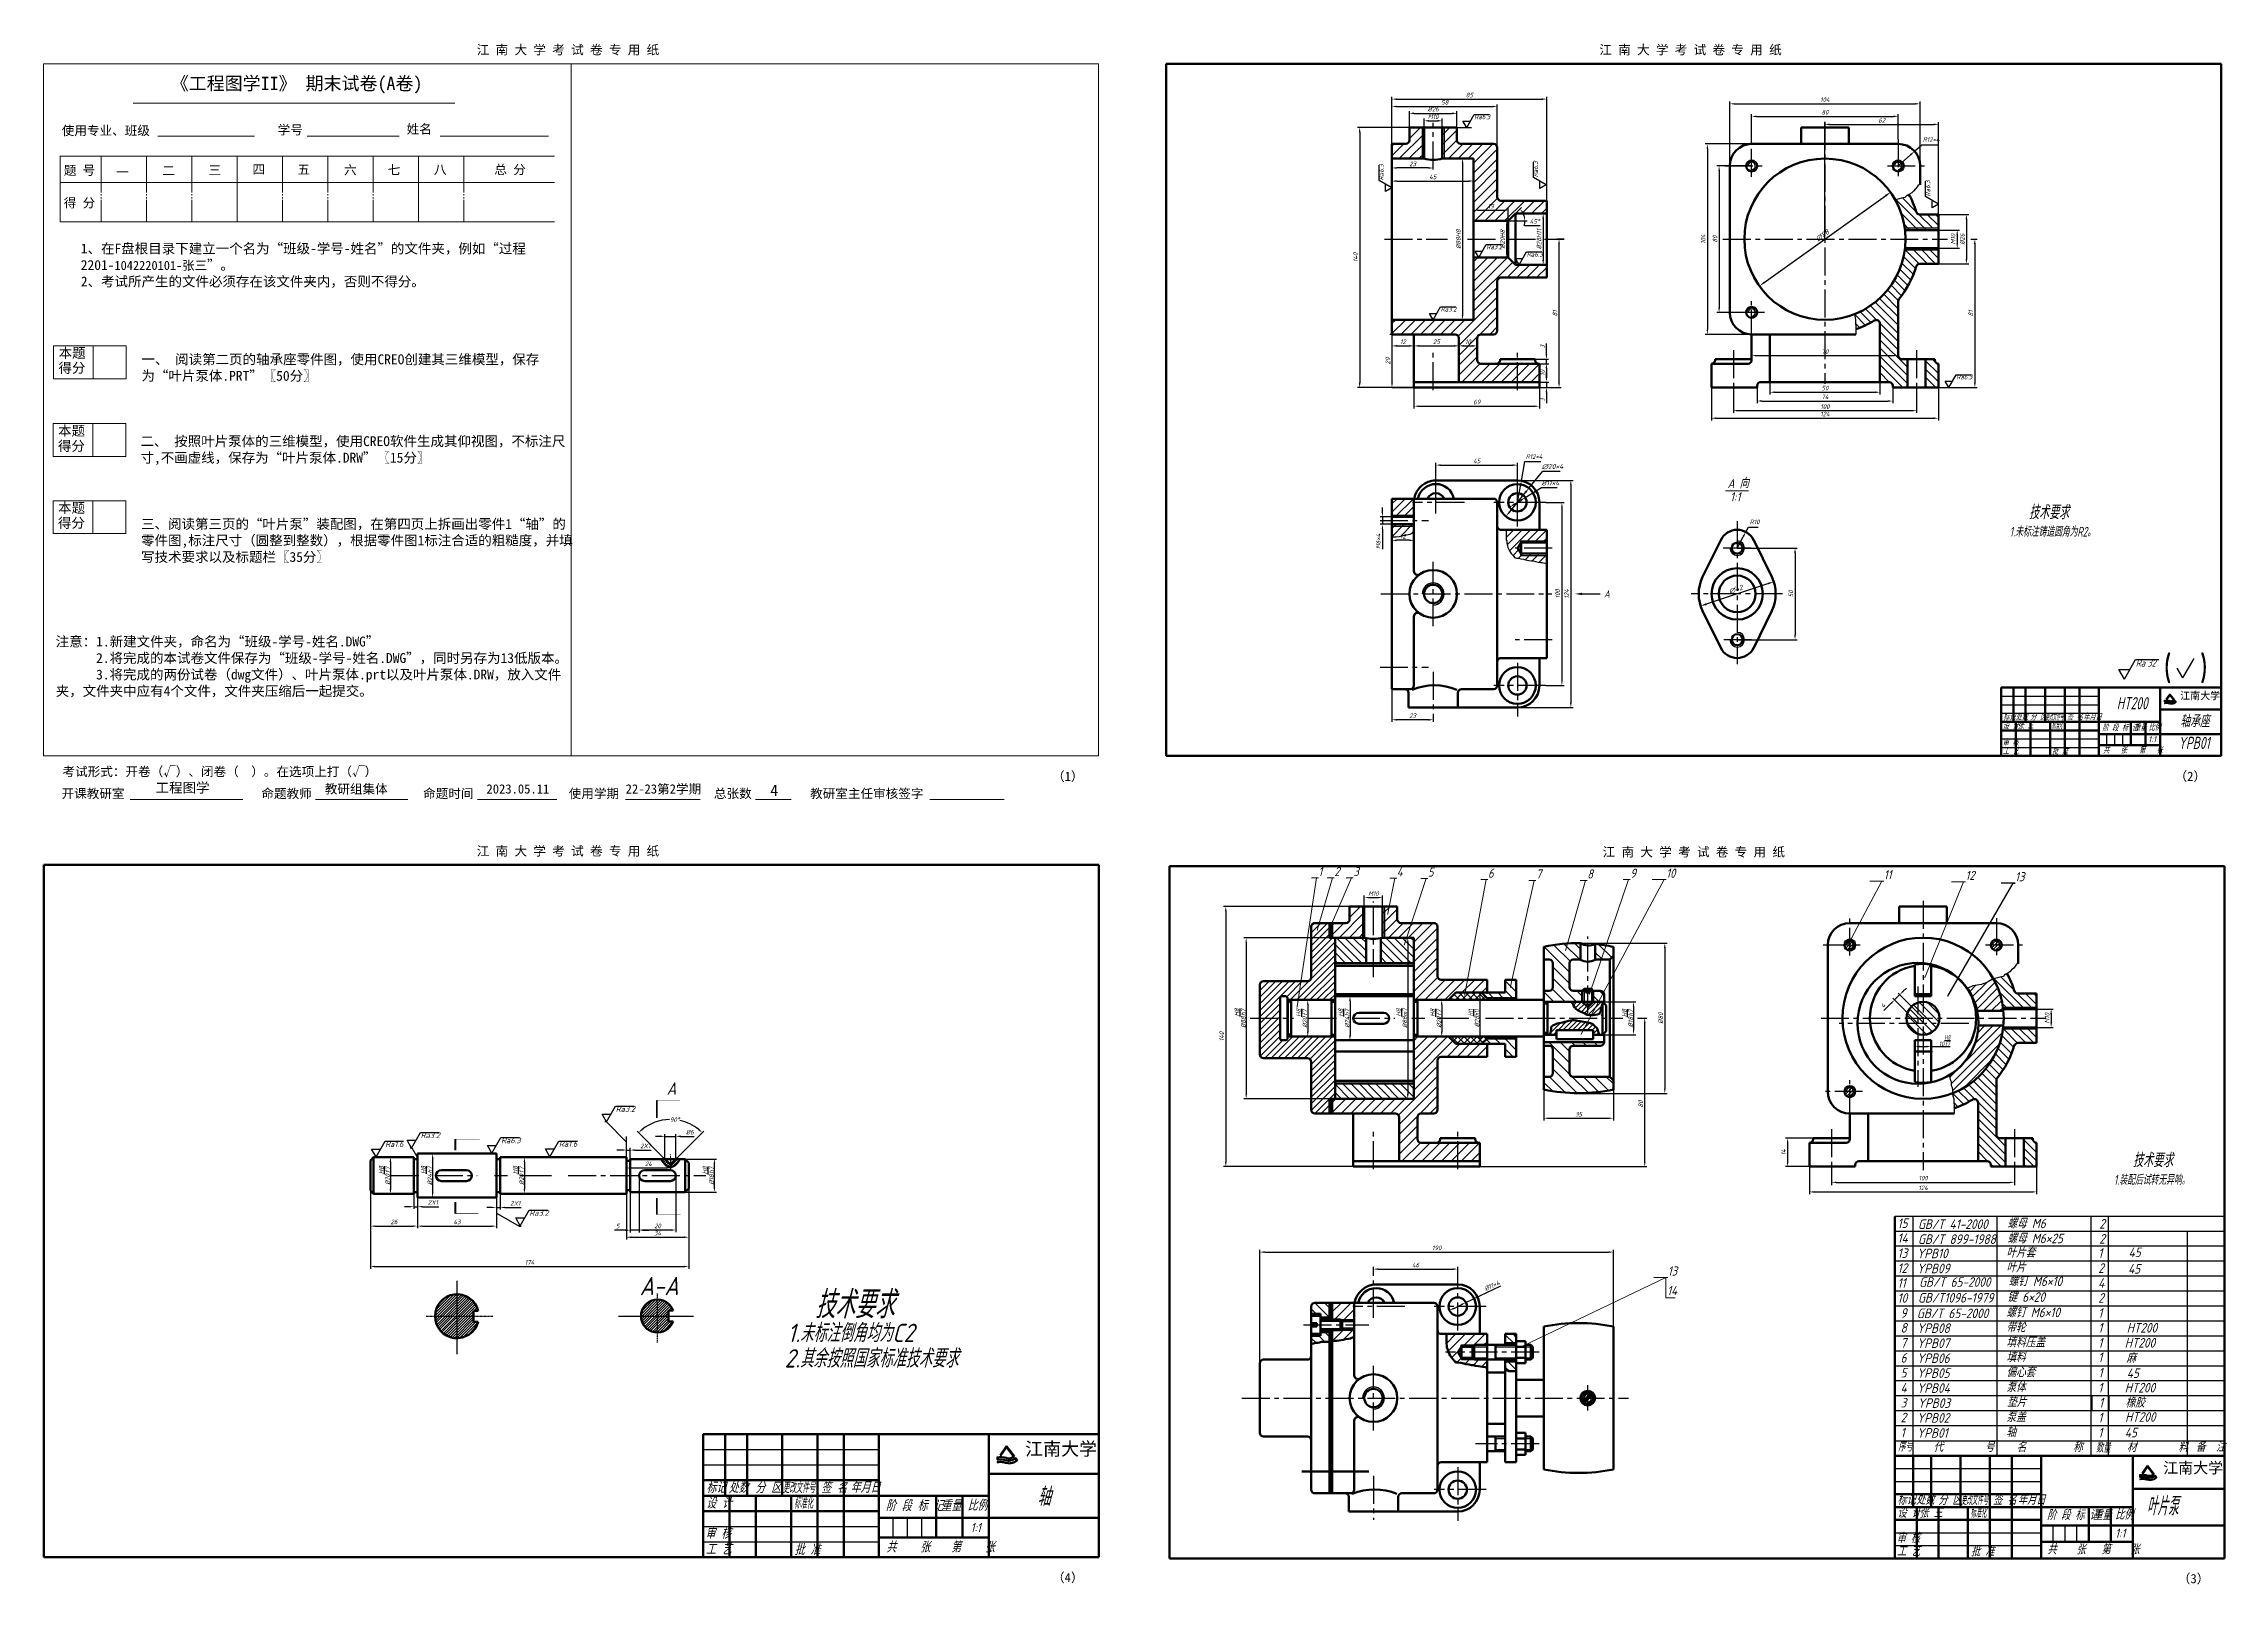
# Model space of a CAD drawing. Header units: millimetres. Extents: x -2118 to 1971, y -1420 to 962.
# Drawn here: x -2118 to -927, y -1420 to -579 of the extents above; entities outside this region: 1.
import ezdxf
from ezdxf import colors
from ezdxf.entities.mleader import LeaderData, LeaderLine
from ezdxf.enums import TextEntityAlignment as Align
from ezdxf.math import Vec2, Vec3

# ---------------------------------------------------------------- set-up
doc = ezdxf.new("R2010")
doc.units = ezdxf.units.MM
doc.header["$LTSCALE"] = 0.8
for name, pattern in [('CENTER2', [28.575, 19.05, -3.175, 3.175, -3.175]), ('双点划线', [30, 25, -1, 1, -1, 1, -1]), ('点划线', [28, 25, -1, 1, -1]), ('点画线', [18, 12, -2, 2, -2])]:
    doc.linetypes.add(name, pattern=pattern)
for name, color, linetype in [('ST标题栏粗线', 3, 'Continuous'), ('ST点画线', 1, 'CENTER2'), ('图框标题栏-文字', 4, 'Continuous'), ('图框标题栏-细线', 7, 'Continuous'), ('尺寸标注', 4, 'Continuous'), ('点划线', 1, '点划线')]:
    doc.layers.add(name, color=color, linetype=linetype)
for name, color, linetype, lineweight in [('中心线层', 1, '点画线', 18), ('分格线', 7, 'Continuous', 25), ('剖面符号', 6, 'Continuous', 25), ('图框标题栏-粗实线', 7, 'Continuous', 50), ('图框标题栏-细实线', 3, 'Continuous', 25), ('尺寸', 2, 'Continuous', 25), ('文字及标注', 4, 'Continuous', 18), ('文字及注释', 4, 'Continuous', 25), ('粗实线', 3, 'Continuous', 50), ('细实线', 5, 'Continuous', 25), ('细点画线', 1, 'CENTER2', 25), ('边框线', 11, 'Continuous', 50)]:
    doc.layers.add(name, color=color, linetype=linetype, lineweight=lineweight)
doc.styles.add('_txtstyle_3.50_0_0', font='simsun.ttc', dxfattribs={"height": 3.5})
doc.styles.add('_txtstyle_4.00_0_0', font='simsun.ttc', dxfattribs={"height": 4})
doc.styles.add('HZ', font='romanc', dxfattribs={"width": 0.8, "bigfont": 'HZTXT.SHX'})
doc.styles.add('SimHei_txtstyle_4.00_0_0', font='simhei.ttf', dxfattribs={"height": 4})
doc.styles.add('SimSun_txtstyle_3.00_0_0', font='', dxfattribs={"height": 3})
doc.styles.get("Standard").update_dxf_attribs({"font": 'gbeitc.shx', "bigfont": 'gbcbig.shx'})
doc.styles.add('工程字体', font='gbeitc.shx', dxfattribs={"bigfont": 'gbcbig.shx'})
doc.styles.add('标题说明', font='', dxfattribs={"height": 2.8})
doc.styles.add('汉字', font='gbeitc.shx', dxfattribs={"bigfont": 'gbcbig.shx'})
doc.styles.add('汉字 正体', font='gbenor.shx', dxfattribs={"bigfont": 'gbcbig.shx'})
doc.styles.add('题目', font='', dxfattribs={"height": 3})
doc.styles.get('SimSun_txtstyle_3.00_0_0').set_extended_font_data('SimSun')
doc.styles.get('标题说明').set_extended_font_data('SimSun')
doc.styles.get('题目').set_extended_font_data('SimSun')
doc.dimstyles.new('GB', dxfattribs={"dimtxt": 2.5, "dimasz": 2.6, "dimexe": 1.2, "dimexo": 0, "dimgap": 1, "dimtad": 1, "dimdec": 0, "dimdsep": 46, "dimtxsty": '汉字', "dimcen": 0, "dimclrd": 256, "dimclre": 256, "dimclrt": 256, "dimadec": 1, "dimazin": 2, "dimtp": 0.21, "dimtm": 0.25, "dimtfac": 0.7, "dimtdec": 0, "dimtmove": 0, "dimatfit": 2, "dimfxl": 1, "dimtzin": 0, "dimlwd": -1, "dimlwe": -1, "dimarcsym": 0})
doc.dimstyles.new('GB$0', dxfattribs={"dimtxt": 2.5, "dimasz": 2.6, "dimexe": 1.2, "dimexo": 0, "dimgap": 1, "dimtad": 1, "dimdec": 0, "dimdsep": 46, "dimtxsty": '汉字', "dimcen": 0, "dimclrd": 256, "dimclre": 256, "dimclrt": 256, "dimadec": 1, "dimazin": 2, "dimtp": 0.21, "dimtm": 0.25, "dimtfac": 0.7, "dimtdec": 0, "dimtmove": 0, "dimatfit": 2, "dimfxl": 1, "dimtzin": 0, "dimlwd": -1, "dimlwe": -1, "dimarcsym": 0})
doc.dimstyles.new('GB$2', dxfattribs={"dimtxt": 2.5, "dimasz": 2.6, "dimexe": 1.2, "dimexo": 0, "dimgap": 1, "dimtad": 1, "dimtih": 1, "dimtoh": 1, "dimdec": 0, "dimdsep": 46, "dimtxsty": '汉字', "dimcen": 0, "dimclrd": 256, "dimclre": 256, "dimclrt": 256, "dimadec": 1, "dimazin": 2, "dimtp": 0.21, "dimtm": 0.25, "dimtfac": 0.7, "dimtdec": 0, "dimtmove": 0, "dimatfit": 2, "dimfxl": 1, "dimtzin": 0, "dimlwd": -1, "dimlwe": -1, "dimarcsym": 0})
doc.dimstyles.new('GB$3', dxfattribs={"dimscale": 1.1, "dimtxt": 2.5, "dimasz": 3, "dimexe": 2, "dimexo": 0, "dimgap": 1, "dimtad": 1, "dimtoh": 1, "dimdec": 0, "dimdsep": 46, "dimtxsty": '汉字', "dimcen": 0, "dimclrd": 256, "dimclre": 256, "dimclrt": 256, "dimadec": 1, "dimazin": 2, "dimtp": 0.21, "dimtm": 0.25, "dimtfac": 0.7, "dimtdec": 0, "dimtmove": 0, "dimatfit": 2, "dimfxl": 1, "dimtzin": 0, "dimlwd": -1, "dimlwe": -1, "dimarcsym": 1})
doc.dimstyles.new('GB$4', dxfattribs={"dimtxt": 2.5, "dimasz": 3, "dimexe": 2, "dimexo": 0, "dimgap": 1.5, "dimtad": 1, "dimtoh": 1, "dimdec": 0, "dimdsep": 46, "dimtxsty": '汉字', "dimcen": 3, "dimclrd": 256, "dimclre": 256, "dimclrt": 256, "dimadec": 1, "dimazin": 2, "dimtp": 0.21, "dimtm": 0.25, "dimtfac": 0.7, "dimtdec": 0, "dimtmove": 0, "dimatfit": 2, "dimfxl": 1, "dimtzin": 0, "dimlwd": -1, "dimlwe": -1, "dimarcsym": 1})
pattern_1 = [(45, (-1512.1196, -1427.435), (-2.65165, 2.65165), [])]
pattern_2 = [(45, (-1512.1196, -1413.6983), (-0.8838835, 0.8838835), [])]
pattern_3 = [(135, (-250.201, -100.5722), (-2.245064, -2.245064), [])]
pattern_4 = [(45, (0, 0), (-0.7071068, 0.7071068), [])]

msp = doc.modelspace()

# ---------------------------------------------------------------- texts
at = {"layer": '图框标题栏-文字', "style": '工程字体'}
for s, height, p in [('1:1', 3.33, (-968.9, -960.3)), ('标记', 6, (-1756.2, -1370.2)), ('处数', 6, (-1744, -1370.2)), ('分 区', 6, (-1729.5, -1370.3)), ('签 名', 6, (-1693.5, -1370.3)), ('年月日', 6, (-1677.4, -1370.1)), ('设 计', 6, (-1756.3, -1378.7)), ('阶 段 标 记', 6, (-1658.2, -1380.1)), ('重量', 6, (-1627.9, -1380.1)), ('比例', 6, (-1613.6, -1379.9)), ('标记', 5, (-1105.9, -1376.6)), ('设 计', 5, (-1105.9, -1383.7)), ('处数', 5, (-1095.7, -1376.6)), ('分 区', 5, (-1083.6, -1376.7)), ('签 名', 5, (-1053.6, -1376.7)), ('年月日', 5, (-1040.1, -1376.6)), ('阶 段 标 记', 5, (-1024.2, -1384.9)), ('重量', 5, (-999, -1384.9)), ('比例', 5, (-987, -1384.7)), ('审 核', 6, (-1756.7, -1395.2)), ('审 核', 5, (-1106.3, -1397.5)), ('工 艺', 6, (-1756.5, -1403.9)), ('批 准', 6, (-1708, -1404.1)), ('共    张', 6, (-1657.9, -1402.7)), ('第    张', 6, (-1622.6, -1402.7)), ('工 艺', 5, (-1106.1, -1404.7)), ('批 准', 5, (-1065.7, -1404.8)), ('共    张', 5, (-1024, -1403.7)), ('第    张', 5, (-994.5, -1403.7))]:
    msp.add_text(s, height=height, dxfattribs=at).set_placement(p)
for s, height, width, p, p2 in [('更改文件号', 6, 0.828151, (-1714.4, -1370.3), (-1696.7, -1370.3)), ('标准化', 6, 0.811288, (-1708.2, -1378.7), (-1697.9, -1378.7)), ('更改文件号', 5, 0.828151, (-1071, -1376.7), (-1056.3, -1376.7)), ('标准化', 5, 0.811288, (-1065.9, -1383.7), (-1057.2, -1383.7))]:
    msp.add_text(s, height=height, dxfattribs=dict(at, width=width)).set_placement(p, p2, align=Align.FIT)
at = {"layer": '图框标题栏-文字', "color": 4, "true_color": 0x00ffff, "attachment_point": 1, "style": '_txtstyle_4.00_0_0'}
for insert, char_height, width in [((-951.4, -932.9), 4, 22.539), ((-1582.1, -1342.5), 7.2, 40.571), ((-960.7, -1353.5), 6, 33.809)]:
    msp.add_mtext('江南大学', dxfattribs=dict(at, insert=insert, char_height=char_height, width=width))
at = {"layer": '尺寸', "style": 'HZ'}
msp.add_text('-', height=2.5, rotation=90, dxfattribs=at).set_placement((1971.7, 960.1))
at = {"layer": '尺寸', "style": '汉字', "width": 0.8}
for s, p in [('HT200', (-986, -942.3)), ('轴承座 ', (-951.4, -952.1)), ('YPB01', (-952.4, -964))]:
    msp.add_text(s, height=6.67, dxfattribs=at).set_placement(p)
at = {"layer": '尺寸', "style": '工程字体'}
for s, height, p in [('张 三', 3.33, (-1040.2, -953)), ('1:1', 3.33, (-968.9, -960.3)), ('张 三', 5, (-1093.9, -1383.7)), ('1:1', 5, (-987, -1394.7))]:
    msp.add_text(s, height=height, dxfattribs=at).set_placement(p)
at = {"layer": '文字及标注', "ltscale": 0.01, "style": '工程字体'}
for s, height, p in [('A', 6.78, (-1777.8, -1152.8)), ('A-A', 10, (-1792.5, -1262.2)), ('技术要求', 15, (-1696.8, -1274.8)), ('1.未标注倒角均为C2', 10, (-1711.8, -1287.8)), ('2.其余按照国家标准技术要求', 10, (-1713.4, -1301.7))]:
    msp.add_text(s, height=height, dxfattribs=at).set_placement(p)
for s, height, p in [('轴', 10, (-1571.9, -1371.7)), ('1:1', 4.96, (-1609.1, -1389.1))]:
    msp.add_text(s, height=height, dxfattribs=at).set_placement(p, align=Align.MIDDLE)
at = {"layer": '文字及标注', "ltscale": 0.01, "insert": (-1231.5, -1257.2), "char_height": 5, "attachment_point": 1, "style": '工程字体'}
msp.add_mtext_dynamic_manual_height_columns('14', width=6.143, gutter_width=25, heights=[0], dxfattribs=at)
at = {"layer": '文字及注释', "lineweight": 0, "style": '标题说明'}
for s, p in [('江 南 大 学 考 试 卷 专 用 纸', (-1881.5, -584.7)), ('使用专业、班级', (-2108.1, -628.8)), ('学号', (-1990.2, -628.4)), ('姓名', (-1919.8, -628)), ('题 号', (-2107, -650.5)), ('一', (-2078.4, -651.5)), ('二', (-2053.2, -650.7)), ('三', (-2028, -650.4)), ('四', (-2004, -650)), ('五', (-1979.4, -650.1)), ('六', (-1954, -650.3)), ('七', (-1930.1, -650.3)), ('八', (-1904.9, -650.1)), ('总 分', (-1871.9, -650.1)), ('得 分', (-2107, -668.3)), ('考试形式：开卷（√）、闭卷（  ）。在选项上打（√）', (-2107.7, -978.8)), ('（1）', (-1567.4, -981.4)), ('开课教研室', (-2108.2, -990.8)), ('命题教师', (-1999.1, -990.8)), ('教研组集体', (-1964.5, -988.3)), ('命题时间', (-1910.8, -990.8)), ('2023.05.11', (-1876.2, -988.3)), ('使用学期', (-1831.3, -990.8)), ('22-23第2学期', (-1800.2, -988.3)), ('总张数', (-1752, -990.8)), ('教研室主任审核签字', (-1699.5, -990.8))]:
    msp.add_text(s, height=5.04, dxfattribs=at).set_placement(p)
at = {"layer": '文字及注释'}
for s, height, style, p in [('江 南 大 学 考 试 卷 专 用 纸', 5.04, '标题说明', (-1268.6, -584.7)), ('A 向', 5, '工程字体', (-1198.6, -821.5)), ('1:1', 5, '工程字体', (-1197.2, -828.8)), ('(  )', 14.07, '汉字 正体', (-960.5, -926.7)), ('设 计', 3.33, '汉字', (-1048.3, -953.1)), ('标记', 3.33, '汉字', (-1048.1, -948.3)), ('处数', 3.33, '汉字', (-1041.3, -948.3)), ('分 区', 3.33, '汉字', (-1033.4, -948.3)), ('签 名', 3.33, '汉字', (-1013.3, -948.3)), ('年月日', 3.33, '汉字', (-1004.3, -948.2)), ('阶 段 标 记', 3.33, '汉字', (-994, -954.2)), ('重量', 3.33, '汉字', (-976.6, -954.1)), ('比例', 3.33, '汉字', (-968.7, -954)), ('工 艺', 3.33, '汉字', (-1048.3, -967)), ('审 核', 3.33, '汉字', (-1048.4, -962.2)), ('批 准', 3.33, '汉字', (-1021.4, -967.1)), ('共   张', 3.33, '汉字', (-993.5, -966.4)), ('第   张', 3.33, '汉字', (-973.9, -966.4)), ('（2）', 5.04, '标题说明', (-954.5, -981.4)), ('江 南 大 学 考 试 卷 专 用 纸', 5.04, '标题说明', (-1881.5, -1022.2)), ('江 南 大 学 考 试 卷 专 用 纸', 5.04, '标题说明', (-1266.8, -1022.7)), ('（4）', 5.04, '标题说明', (-1567.4, -1418.9)), ('（3）', 5.04, '标题说明', (-952.7, -1419.5))]:
    msp.add_text(s, height=height, dxfattribs=dict(at, style=style)).set_placement(p)
at = {"layer": '文字及注释', "style": '汉字'}
for s, height, width, p in [('技术要求', 7.6, 0.8, (-1034, -838.5)), ('1.未标注铸造圆角为R2。', 5.317, 0.8, (-1044.5, -848)), ('技术要求', 7.6, 0.8, (-977.2, -1192.3)), ('1.装配后试转无异响。', 5.317, 0.8, (-987.6, -1201.9)), ('序号', 5.25, 0.75, (-1105.4, -1347.5)), ('数量', 5.25, 0.75, (-997.4, -1348.1)), ('叶片泵', 10, 0.8, (-969.7, -1382.4))]:
    msp.add_text(s, height=height, dxfattribs=dict(at, width=width)).set_placement(p)
for s, width, p, p2 in [('更改文件号', 0.828151, (-1024.9, -948.3), (-1015.1, -948.3)), ('标准化', 0.811288, (-1021.5, -953), (-1015.7, -953))]:
    msp.add_text(s, height=3.33, dxfattribs=dict(at, width=width)).set_placement(p, p2, align=Align.FIT)
at = {"layer": '文字及注释', "color": 4, "lineweight": 0, "true_color": 0x00ffff}
for s, insert, char_height, width, attachment_point, style in [('《工程图学II》 期末试卷(A卷)', (-1979.9, -601.5), 7.2, 190.046, 5, 'SimHei_txtstyle_4.00_0_0'), ('一、 阅读第二页的轴承座零件图，使用CREO创建其三维模型，保存为“叶片泵体.PRT”〖50分〗\\P                                                                                               ', (-2064.6, -748.5), 5.4, 221.89, 1, 'SimSun_txtstyle_3.00_0_0'), ('二、 按照叶片泵体的三维模型，使用CREO软件生成其仰视图，不标注尺寸,不画虚线，保存为“叶片泵体.DRW”〖15分〗\\P ', (-2065.1, -793.2), 5.4, 235.19, 1, 'SimSun_txtstyle_3.00_0_0'), ('三、阅读第三页的“叶片泵”装配图，在第四页上拆画出零件1“轴”的零件图,标注尺寸（圆整到整数），根据零件图1标注合适的粗糙度，并填写技术要求以及标题栏〖35分〗', (-2064.8, -838.4), 5.4, 235.19, 1, 'SimSun_txtstyle_3.00_0_0'), ('4', (-1721.2, -983.4), 6.3, 17.648, 1, '_txtstyle_3.50_0_0')]:
    msp.add_mtext(s, dxfattribs=dict(at, insert=insert, char_height=char_height, width=width, attachment_point=attachment_point, style=style))
at = {"layer": '文字及注释', "lineweight": 0, "char_height": 5.4, "attachment_point": 1, "style": '题目'}
for s, insert, width in [('本题', (-2109.8, -745), 21.6), ('得分', (-2109.9, -753.2), 21.6), ('得分', (-2110.2, -795.8), 21.6), ('本题', (-2110.1, -787.5), 21.6), ('本题', (-2110.1, -829.6), 21.6), ('得分', (-2110.2, -837.8), 21.6), ('{\\fLiSu|b0|i0|c134|p49;工程图学}', (-2056.9, -982.4), 55.263)]:
    msp.add_mtext(s, dxfattribs=dict(at, insert=insert, width=width))
at = {"layer": '文字及注释', "char_height": 5.25, "attachment_point": 1, "style": '汉字'}
for s, insert, width in [('15', (-1105.8, -1220.3), 9.333), ('GB/T 41-2000', (-1094.6, -1220.8), 46.667), ('螺母 M6', (-1045.8, -1220.4), 51.333), ('2', (-995.6, -1220.6), 9.333), ('14', (-1105.8, -1228.4), 9.333), ('13', (-1105.8, -1236.6), 9.333), ('GB/T 899-1988', (-1094.6, -1229), 46.667), ('YPB10', (-1095.2, -1236.8), 46.667), ('叶片套', (-1046.4, -1236.4), 51.333), ('螺母 M6×25', (-1045.8, -1228.6), 51.333), ('2', (-995.6, -1228.8), 9.333), ('1', (-996.2, -1236.6), 9.333), ('45', (-979.6, -1236.2), 43.167), ('12', (-1105.8, -1244.8), 9.333), ('YPB09', (-1095.2, -1245), 46.667), ('叶片', (-1046.4, -1244.5), 51.333), ('2', (-996.2, -1244.8), 9.333), ('45', (-979.9, -1245.2), 43.167), ('11', (-1105.8, -1252.9), 9.333), ('10', (-1105.8, -1261.1), 9.333), ('GB/T1096-1979', (-1094.6, -1261), 46.667), ('GB/T 65-2000', (-1094, -1252.4), 46.667), ('键 6×20', (-1045.8, -1260.6), 51.333), ('螺钉 M6×10', (-1045.2, -1252), 51.333), ('2', (-996.2, -1261.1), 9.333), ('4', (-996.2, -1252.9), 9.333), ('9', (-1104.1, -1269.3), 9.333), ('GB/T 65-2000', (-1095.2, -1269.5), 46.667), ('螺钉 M6×10', (-1046.4, -1269), 51.333), ('1', (-996.2, -1269.3), 9.333), ('8', (-1104.1, -1277.4), 9.333), ('7', (-1104.1, -1285.6), 9.333), ('YPB08', (-1095.2, -1277.6), 46.667), ('YPB07', (-1095.2, -1285.8), 46.667), ('填料压盖', (-1046.4, -1285.4), 51.333), ('带轮', (-1046.4, -1277.2), 51.333), ('1', (-996.2, -1277.4), 9.333), ('1', (-996.2, -1285.6), 9.333), ('HT200', (-981.7, -1285.6), 43.167), ('HT200', (-980.6, -1277.4), 43.167), ('6', (-1104.1, -1293.8), 9.333), ('YPB06', (-1095.2, -1294), 46.667), ('填料', (-1046.4, -1293.5), 51.333), ('1', (-996.2, -1293.5), 9.333), ('麻', (-980.9, -1294), 43.167), ('5', (-1104.1, -1301.9), 9.333), ('YPB05', (-1095.2, -1302.1), 46.667), ('泵体', (-1046.4, -1309.9), 51.333), ('偏心套', (-1046.4, -1301.7), 51.333), ('1', (-996.1, -1301.9), 9.333), ('45', (-980.6, -1302.2), 43.167), ('3', (-1104.1, -1318.3), 9.333), ('4', (-1104.1, -1310.1), 9.333), ('YPB04', (-1095.2, -1310.3), 46.667), ('YPB03', (-1094.8, -1318.5), 46.667), ('垫片', (-1046, -1318), 51.333), ('1', (-996.2, -1310.1), 9.333), ('1', (-995.8, -1318.3), 9.333), ('HT200', (-981.7, -1310.1), 43.167), ('橡胶', (-981.3, -1318.3), 43.167), ('2', (-1104.1, -1326.4), 9.333), ('YPB02', (-1095.2, -1326.6), 46.667), ('泵盖', (-1046.4, -1326.2), 51.333), ('1', (-996.2, -1326.4), 9.333), ('HT200', (-981.5, -1326.1), 43.167), ('1', (-1104.1, -1334.6), 9.333), ('YPB01', (-1095.2, -1334.8), 46.667), ('代        号', (-1086.2, -1342.5), 51.333), ('轴', (-1046.4, -1334.4), 51.333), ('名         称', (-1040.8, -1342.6), 51.333), ('1', (-996.2, -1334.6), 9.333), ('45', (-981.7, -1334.6), 43.167), ('材        料', (-980.5, -1342.6), 51.333), ('备  注', (-942.9, -1342.4), 51.333)]:
    msp.add_mtext(s, dxfattribs=dict(at, insert=insert, width=width))
at = {"layer": '边框线', "lineweight": 0, "insert": (-2097.7, -688), "char_height": 5.4, "width": 260.2, "attachment_point": 1, "style": '题目'}
msp.add_mtext('1、在F盘根目录下建立一个名为“班级-学号-姓名”的文件夹，例如“过程2201-{\\H0.91667x;1042220101-张三}”。\\P2、考试所产生的文件必须存在该文件夹内，否则不得分。                                                 ', dxfattribs=at)
at = {"layer": '边框线', "color": 11, "true_color": 0xff7f7f, "insert": (-2111.4, -902.6), "char_height": 5.4, "width": 279.164, "attachment_point": 1, "style": 'SimSun_txtstyle_3.00_0_0'}
msp.add_mtext('注意：1.新建文件夹，命名为“班级-学号-姓名.DWG”\\P      2.将完成的本试卷文件保存为“班级-学号-姓名.DWG”，同时另存为13低版本。\\P      3.将完成的{\\C2;两份试卷（dwg文件）}、{\\C2;叶片泵体.prt}以及{\\C2;叶片泵体.DRW，}放入文件夹，文件夹中应有4个文件，文件夹压缩后一起提交。\\P                                                 ', dxfattribs=at)

# ---------------------------------------------------------------- blocks, each defined once
blk = doc.blocks.new('*D275')
at = {"layer": 'Defpoints', "color": 0, "ltscale": 0.01, "transparency": 16777216}
for p in [(-1436.9, -1101), (-1436.9, -1121), (-1427.8, -1121)]:
    blk.add_point(p, dxfattribs=at)
at = {"layer": '尺寸', "ltscale": 0.01, "transparency": 16777216}
for p, q in [((-1436.9, -1101), (-1426.6, -1101)), ((-1427.8, -1103.6), (-1427.8, -1118.4)), ((-1436.9, -1121), (-1426.6, -1121))]:
    blk.add_line(p, q, dxfattribs=at)
for points in [[(-1428.2, -1103.6), (-1427.3, -1103.6), (-1427.8, -1101)], [(-1428.2, -1118.4), (-1427.3, -1118.4), (-1427.8, -1121)]]:
    blk.add_solid(points, dxfattribs=at)
at = {"layer": '尺寸', "ltscale": 0.01, "transparency": 16777216, "insert": (-1431.1, -1111), "char_height": 2.5, "attachment_point": 5, "rotation": 90, "style": '汉字'}
blk.add_mtext('%%C20\\SH8/f7;', dxfattribs=at)
blk = doc.blocks.new('*D290')
at = {"layer": 'Defpoints', "color": 0, "ltscale": 0.01, "transparency": 16777216}
for p in [(-1385.9, -1067), (-1385.9, -1155), (-1373.2, -1155)]:
    blk.add_point(p, dxfattribs=at)
at = {"layer": '尺寸', "ltscale": 0.01, "transparency": 16777216}
for p, q in [((-1385.9, -1067), (-1372, -1067)), ((-1373.2, -1069.6), (-1373.2, -1152.4)), ((-1385.9, -1155), (-1372, -1155))]:
    blk.add_line(p, q, dxfattribs=at)
for points in [[(-1373.6, -1069.6), (-1372.7, -1069.6), (-1373.2, -1067)], [(-1373.6, -1152.4), (-1372.7, -1152.4), (-1373.2, -1155)]]:
    blk.add_solid(points, dxfattribs=at)
at = {"layer": '尺寸', "ltscale": 0.01, "transparency": 16777216, "insert": (-1376.5, -1111), "char_height": 2.5, "attachment_point": 5, "rotation": 90, "style": '汉字'}
blk.add_mtext('%%C88\\SH8/m7;', dxfattribs=at)
blk = doc.blocks.new('*D276')
at = {"layer": 'Defpoints', "color": 0, "ltscale": 0.01, "transparency": 16777216}
for p in [(-1350.9, -1101), (-1354.6, -1121), (-1350.9, -1121)]:
    blk.add_point(p, dxfattribs=at)
at = {"layer": '尺寸', "ltscale": 0.01, "transparency": 16777216}
for p, q in [((-1350.9, -1101), (-1355.8, -1101)), ((-1354.6, -1103.6), (-1354.6, -1118.4)), ((-1350.9, -1121), (-1355.8, -1121))]:
    blk.add_line(p, q, dxfattribs=at)
for points in [[(-1355.1, -1103.6), (-1354.2, -1103.6), (-1354.6, -1101)], [(-1355.1, -1118.4), (-1354.2, -1118.4), (-1354.6, -1121)]]:
    blk.add_solid(points, dxfattribs=at)
at = {"layer": '尺寸', "ltscale": 0.01, "transparency": 16777216, "insert": (-1357.9, -1111), "char_height": 2.5, "attachment_point": 5, "rotation": 90, "style": '汉字'}
blk.add_mtext('%%C20\\SH8/f7;', dxfattribs=at)
blk = doc.blocks.new('*D277')
at = {"layer": 'Defpoints', "color": 0, "ltscale": 0.01, "transparency": 16777216}
for p in [(-1265.9, -1102), (-1265.9, -1120), (-1249.9, -1120)]:
    blk.add_point(p, dxfattribs=at)
at = {"layer": '尺寸', "ltscale": 0.01, "transparency": 16777216}
for p, q in [((-1265.9, -1102), (-1248.7, -1102)), ((-1249.9, -1104.6), (-1249.9, -1117.4)), ((-1265.9, -1120), (-1248.7, -1120))]:
    blk.add_line(p, q, dxfattribs=at)
for points in [[(-1250.3, -1104.6), (-1249.5, -1104.6), (-1249.9, -1102)], [(-1250.3, -1117.4), (-1249.5, -1117.4), (-1249.9, -1120)]]:
    blk.add_solid(points, dxfattribs=at)
at = {"layer": '尺寸', "ltscale": 0.01, "transparency": 16777216, "insert": (-1253.2, -1111), "char_height": 2.5, "attachment_point": 5, "rotation": 90, "style": '汉字'}
blk.add_mtext('%%C18\\SH8/h7;', dxfattribs=at)
blk = doc.blocks.new('*D278')
at = {"layer": 'Defpoints', "color": 0, "ltscale": 0.01, "transparency": 16777216}
for p in [(-1415.9, -1067), (-1461.4, -1155), (-1415.9, -1155)]:
    blk.add_point(p, dxfattribs=at)
at = {"layer": '尺寸', "ltscale": 0.01, "transparency": 16777216}
for p, q in [((-1415.9, -1067), (-1462.6, -1067)), ((-1461.4, -1069.6), (-1461.4, -1152.4)), ((-1415.9, -1155), (-1462.6, -1155))]:
    blk.add_line(p, q, dxfattribs=at)
for points in [[(-1461.8, -1069.6), (-1461, -1069.6), (-1461.4, -1067)], [(-1461.8, -1152.4), (-1461, -1152.4), (-1461.4, -1155)]]:
    blk.add_solid(points, dxfattribs=at)
at = {"layer": '尺寸', "ltscale": 0.01, "transparency": 16777216, "insert": (-1464.7, -1111), "char_height": 2.5, "attachment_point": 5, "rotation": 90, "style": '汉字'}
blk.add_mtext('%%C88\\SH8/h7;', dxfattribs=at)
blk = doc.blocks.new('*D279')
at = {"layer": 'Defpoints', "color": 0, "ltscale": 0.01, "transparency": 16777216}
for p in [(-1404.9, -1050), (-1472.5, -1192), (-1402.9, -1192)]:
    blk.add_point(p, dxfattribs=at)
at = {"layer": '尺寸', "ltscale": 0.01, "transparency": 16777216}
for p, q in [((-1404.9, -1050), (-1473.7, -1050)), ((-1472.5, -1052.6), (-1472.5, -1189.4)), ((-1402.9, -1192), (-1473.7, -1192))]:
    blk.add_line(p, q, dxfattribs=at)
for points in [[(-1473, -1052.6), (-1472.1, -1052.6), (-1472.5, -1050)], [(-1473, -1189.4), (-1472.1, -1189.4), (-1472.5, -1192)]]:
    blk.add_solid(points, dxfattribs=at)
at = {"layer": '尺寸', "ltscale": 0.01, "transparency": 16777216, "insert": (-1474.8, -1121), "char_height": 2.5, "attachment_point": 5, "rotation": 90, "style": '汉字'}
blk.add_mtext('140', dxfattribs=at)
blk = doc.blocks.new('*D280')
at = {"layer": 'Defpoints', "color": 0, "ltscale": 0.01, "transparency": 16777216}
for p in [(-1298.9, -1150), (-1260.9, -1150), (-1260.9, -1165.6)]:
    blk.add_point(p, dxfattribs=at)
at = {"layer": '尺寸', "ltscale": 0.01, "transparency": 16777216}
for p, q in [((-1298.9, -1150), (-1298.9, -1166.8)), ((-1260.9, -1150), (-1260.9, -1166.8)), ((-1296.3, -1165.6), (-1263.5, -1165.6))]:
    blk.add_line(p, q, dxfattribs=at)
for points in [[(-1296.3, -1165.2), (-1296.3, -1166), (-1298.9, -1165.6)], [(-1263.5, -1165.2), (-1263.5, -1166), (-1260.9, -1165.6)]]:
    blk.add_solid(points, dxfattribs=at)
at = {"layer": '尺寸', "ltscale": 0.01, "transparency": 16777216, "insert": (-1279.9, -1163.4), "char_height": 2.5, "attachment_point": 5, "style": '汉字'}
blk.add_mtext('35', dxfattribs=at)
blk = doc.blocks.new('*D281')
at = {"layer": 'Defpoints', "color": 0, "ltscale": 0.01, "transparency": 16777216}
for p in [(-1247.7, -1111), (-1243.8, -1111), (-1333.9, -1192)]:
    blk.add_point(p, dxfattribs=at)
at = {"layer": '尺寸', "ltscale": 0.01, "transparency": 16777216}
for p, q in [((-1247.7, -1111), (-1242.6, -1111)), ((-1243.8, -1189.4), (-1243.8, -1113.6)), ((-1333.9, -1192), (-1242.6, -1192))]:
    blk.add_line(p, q, dxfattribs=at)
for points in [[(-1244.2, -1113.6), (-1243.3, -1113.6), (-1243.8, -1111)], [(-1244.2, -1189.4), (-1243.3, -1189.4), (-1243.8, -1192)]]:
    blk.add_solid(points, dxfattribs=at)
at = {"layer": '尺寸', "ltscale": 0.01, "transparency": 16777216, "insert": (-1246, -1157.8), "char_height": 2.5, "attachment_point": 5, "rotation": 90, "style": '汉字'}
blk.add_mtext('80', dxfattribs=at)
blk = doc.blocks.new('*D282')
at = {"layer": 'Defpoints', "color": 0, "ltscale": 0.01, "transparency": 16777216}
for p in [(-1279.9, -1070), (-1279.9, -1152), (-1232.8, -1152)]:
    blk.add_point(p, dxfattribs=at)
at = {"layer": '尺寸', "ltscale": 0.01, "transparency": 16777216}
for p, q in [((-1279.9, -1070), (-1231.6, -1070)), ((-1232.8, -1072.6), (-1232.8, -1149.4)), ((-1279.9, -1152), (-1231.6, -1152))]:
    blk.add_line(p, q, dxfattribs=at)
for points in [[(-1233.3, -1072.6), (-1232.4, -1072.6), (-1232.8, -1070)], [(-1233.3, -1149.4), (-1232.4, -1149.4), (-1232.8, -1152)]]:
    blk.add_solid(points, dxfattribs=at)
at = {"layer": '尺寸', "ltscale": 0.01, "transparency": 16777216, "insert": (-1235.1, -1111), "char_height": 2.5, "attachment_point": 5, "rotation": 90, "style": '汉字'}
blk.add_mtext('%%C80', dxfattribs=at)
blk = doc.blocks.new('*D283')
at = {"layer": 'Defpoints', "color": 0, "ltscale": 0.01, "transparency": 16777216}
for p in [(-1107.4, -1101), (-1094.6, -1113.8), (-1091.8, -1111)]:
    blk.add_point(p, dxfattribs=at)
at = {"layer": '尺寸', "ltscale": 0.01, "transparency": 16777216}
for p, q in [((-1102.7, -1096.3), (-1100.9, -1094.5)), ((-1109.2, -1102.8), (-1113.2, -1106.8)), ((-1094.6, -1113.8), (-1108.3, -1100.1)), ((-1104.6, -1098.2), (-1107.4, -1101)), ((-1091.8, -1111), (-1105.4, -1097.3))]:
    blk.add_line(p, q, dxfattribs=at)
for points in [[(-1109.5, -1102.5), (-1108.9, -1103.1), (-1107.4, -1101)], [(-1103, -1096), (-1102.4, -1096.6), (-1104.6, -1098.2)]]:
    blk.add_solid(points, dxfattribs=at)
at = {"layer": '尺寸', "ltscale": 0.01, "transparency": 16777216, "insert": (-1113.7, -1104.1), "char_height": 2.5, "attachment_point": 5, "rotation": 45, "style": '汉字'}
blk.add_mtext('4', dxfattribs=at)
blk = doc.blocks.new('*D284')
at = {"layer": 'Defpoints', "color": 0, "ltscale": 0.01, "transparency": 16777216}
for p in [(-1146.8, -1176.5), (-1165.8, -1192), (-1146.8, -1192)]:
    blk.add_point(p, dxfattribs=at)
at = {"layer": '尺寸', "ltscale": 0.01, "transparency": 16777216}
for p, q in [((-1146.8, -1176.5), (-1167, -1176.5)), ((-1165.8, -1179.1), (-1165.8, -1189.4)), ((-1146.8, -1192), (-1167, -1192))]:
    blk.add_line(p, q, dxfattribs=at)
for points in [[(-1166.2, -1179.1), (-1165.3, -1179.1), (-1165.8, -1176.5)], [(-1166.2, -1189.4), (-1165.3, -1189.4), (-1165.8, -1192)]]:
    blk.add_solid(points, dxfattribs=at)
at = {"layer": '尺寸', "ltscale": 0.01, "transparency": 16777216, "insert": (-1168, -1184.2), "char_height": 2.5, "attachment_point": 5, "rotation": 90, "style": '汉字'}
blk.add_mtext('14', dxfattribs=at)
blk = doc.blocks.new('*D285')
at = {"layer": 'Defpoints', "color": 0, "ltscale": 0.01, "transparency": 16777216}
for p in [(-1141.8, -1192), (-1041.8, -1192), (-1041.8, -1200.6)]:
    blk.add_point(p, dxfattribs=at)
at = {"layer": '尺寸', "ltscale": 0.01, "transparency": 16777216}
for p, q in [((-1141.8, -1192), (-1141.8, -1201.8)), ((-1139.2, -1200.6), (-1044.4, -1200.6)), ((-1041.8, -1192), (-1041.8, -1201.8))]:
    blk.add_line(p, q, dxfattribs=at)
for points in [[(-1139.2, -1200.2), (-1139.2, -1201), (-1141.8, -1200.6)], [(-1044.4, -1200.2), (-1044.4, -1201), (-1041.8, -1200.6)]]:
    blk.add_solid(points, dxfattribs=at)
at = {"layer": '尺寸', "ltscale": 0.01, "transparency": 16777216, "insert": (-1091.8, -1198.3), "char_height": 2.5, "attachment_point": 5, "style": '汉字'}
blk.add_mtext('100', dxfattribs=at)
blk = doc.blocks.new('*D286')
at = {"layer": 'Defpoints', "color": 0, "ltscale": 0.01, "transparency": 16777216}
for p in [(-1153.8, -1192), (-1029.8, -1192), (-1029.8, -1205.8)]:
    blk.add_point(p, dxfattribs=at)
at = {"layer": '尺寸', "ltscale": 0.01, "transparency": 16777216}
for p, q in [((-1153.8, -1192), (-1153.8, -1207)), ((-1029.8, -1192), (-1029.8, -1207)), ((-1151.2, -1205.8), (-1032.4, -1205.8))]:
    blk.add_line(p, q, dxfattribs=at)
for points in [[(-1151.2, -1205.4), (-1151.2, -1206.3), (-1153.8, -1205.8)], [(-1032.4, -1205.4), (-1032.4, -1206.3), (-1029.8, -1205.8)]]:
    blk.add_solid(points, dxfattribs=at)
at = {"layer": '尺寸', "ltscale": 0.01, "transparency": 16777216, "insert": (-1091.8, -1203.6), "char_height": 2.5, "attachment_point": 5, "style": '汉字'}
blk.add_mtext('124', dxfattribs=at)
blk = doc.blocks.new('*D287')
at = {"layer": 'Defpoints', "color": 0, "ltscale": 0.01, "transparency": 16777216}
for p in [(-1345.9, -1248), (-1391.9, -1251.7), (-1345.9, -1251.7)]:
    blk.add_point(p, dxfattribs=at)
at = {"layer": '尺寸', "ltscale": 0.01, "transparency": 16777216}
for p, q in [((-1391.9, -1251.7), (-1391.9, -1246.8)), ((-1389.3, -1248), (-1348.5, -1248)), ((-1345.9, -1251.7), (-1345.9, -1246.8))]:
    blk.add_line(p, q, dxfattribs=at)
for points in [[(-1389.3, -1247.5), (-1389.3, -1248.4), (-1391.9, -1248)], [(-1348.5, -1247.5), (-1348.5, -1248.4), (-1345.9, -1248)]]:
    blk.add_solid(points, dxfattribs=at)
at = {"layer": '尺寸', "ltscale": 0.01, "transparency": 16777216, "insert": (-1368.9, -1245.7), "char_height": 2.5, "attachment_point": 5, "style": '汉字'}
blk.add_mtext('46', dxfattribs=at)
blk = doc.blocks.new('*D288')
at = {"layer": 'Defpoints', "color": 0, "ltscale": 0.01, "transparency": 16777216}
for p in [(-1260.9, -1238.7), (-1260.9, -1279.4), (-1453.9, -1299.4)]:
    blk.add_point(p, dxfattribs=at)
at = {"layer": '尺寸', "ltscale": 0.01, "transparency": 16777216}
for p, q in [((-1453.9, -1299.4), (-1453.9, -1237.5)), ((-1260.9, -1279.4), (-1260.9, -1237.5)), ((-1451.3, -1238.7), (-1263.5, -1238.7))]:
    blk.add_line(p, q, dxfattribs=at)
for points in [[(-1451.3, -1238.2), (-1451.3, -1239.1), (-1453.9, -1238.7)], [(-1263.5, -1238.2), (-1263.5, -1239.1), (-1260.9, -1238.7)]]:
    blk.add_solid(points, dxfattribs=at)
at = {"layer": '尺寸', "ltscale": 0.01, "transparency": 16777216, "insert": (-1357.4, -1236.4), "char_height": 2.5, "attachment_point": 5, "style": '汉字'}
blk.add_mtext('190', dxfattribs=at)
blk = doc.blocks.new('*D289')
at = {"layer": 'Defpoints', "color": 0, "ltscale": 0.01, "transparency": 16777216}
for p in [(-1350.4, -1270.5), (-1341.4, -1266.2)]:
    blk.add_point(p, dxfattribs=at)
at = {"layer": '尺寸', "ltscale": 0.01, "transparency": 16777216}
for p, q in [((-1341.4, -1266.2), (-1322.3, -1257.1)), ((-1348.1, -1269.4), (-1343.7, -1267.3))]:
    blk.add_line(p, q, dxfattribs=at)
for points in [[(-1348.3, -1269), (-1347.9, -1269.8), (-1350.4, -1270.5)], [(-1343.9, -1266.9), (-1343.6, -1267.7), (-1341.4, -1266.2)]]:
    blk.add_solid(points, dxfattribs=at)
at = {"layer": '尺寸', "ltscale": 0.01, "transparency": 16777216, "insert": (-1327.2, -1257), "char_height": 2.5, "attachment_point": 5, "rotation": 25.3768, "style": '汉字'}
blk.add_mtext('%%C11×4', dxfattribs=at)
blk = doc.blocks.new('*D291')
at = {"layer": 'Defpoints', "color": 0, "ltscale": 0.01, "transparency": 16777216}
for p in [(-1332.9, -1097), (-1333.8, -1125), (-1332.9, -1125)]:
    blk.add_point(p, dxfattribs=at)
at = {"layer": '尺寸', "ltscale": 0.01, "transparency": 16777216}
for p, q in [((-1332.9, -1097), (-1335, -1097)), ((-1333.8, -1099.6), (-1333.8, -1122.4)), ((-1332.9, -1125), (-1335, -1125))]:
    blk.add_line(p, q, dxfattribs=at)
for points in [[(-1334.2, -1099.6), (-1333.4, -1099.6), (-1333.8, -1097)], [(-1334.2, -1122.4), (-1333.4, -1122.4), (-1333.8, -1125)]]:
    blk.add_solid(points, dxfattribs=at)
at = {"layer": '尺寸', "ltscale": 0.01, "transparency": 16777216, "insert": (-1337.1, -1111), "char_height": 2.5, "attachment_point": 5, "rotation": 90, "style": '汉字'}
blk.add_mtext('%%C28{\\A1;\\W0.75;\\SH11/h11;}', dxfattribs=at)
blk = doc.blocks.new('*D292')
at = {"layer": 'Defpoints', "color": 0, "ltscale": 0.01, "transparency": 16777216}
for p in [(-1318.3, -675.6), (-1319.2, -695.6), (-1318.3, -695.6)]:
    blk.add_point(p, dxfattribs=at)
at = {"layer": '尺寸', "ltscale": 0.01, "transparency": 16777216}
for p, q in [((-1318.3, -675.6), (-1320.4, -675.6)), ((-1319.2, -678.2), (-1319.2, -693)), ((-1318.3, -695.6), (-1320.4, -695.6))]:
    blk.add_line(p, q, dxfattribs=at)
for points in [[(-1319.6, -678.2), (-1318.7, -678.2), (-1319.2, -675.6)], [(-1319.6, -693), (-1318.7, -693), (-1319.2, -695.6)]]:
    blk.add_solid(points, dxfattribs=at)
at = {"layer": '尺寸', "ltscale": 0.01, "transparency": 16777216, "insert": (-1321.4, -685.6), "char_height": 2.5, "attachment_point": 5, "rotation": 90, "style": '汉字'}
blk.add_mtext('%%C20H8', dxfattribs=at)
blk = doc.blocks.new('*D293')
at = {"layer": 'Defpoints', "color": 0, "ltscale": 0.01, "transparency": 16777216}
for p in [(-1337.3, -641.6), (-1343.3, -729.6), (-1337.3, -729.6)]:
    blk.add_point(p, dxfattribs=at)
at = {"layer": '尺寸', "ltscale": 0.01, "transparency": 16777216}
for p, q in [((-1337.3, -641.6), (-1344.5, -641.6)), ((-1343.3, -644.2), (-1343.3, -727)), ((-1337.3, -729.6), (-1344.5, -729.6))]:
    blk.add_line(p, q, dxfattribs=at)
for points in [[(-1343.7, -644.2), (-1342.8, -644.2), (-1343.3, -641.6)], [(-1343.7, -727), (-1342.8, -727), (-1343.3, -729.6)]]:
    blk.add_solid(points, dxfattribs=at)
at = {"layer": '尺寸', "ltscale": 0.01, "transparency": 16777216, "insert": (-1345.5, -685.6), "char_height": 2.5, "attachment_point": 5, "rotation": 90, "style": '汉字'}
blk.add_mtext('%%C88H8', dxfattribs=at)
blk = doc.blocks.new('*D294')
at = {"layer": 'Defpoints', "color": 0, "ltscale": 0.01, "transparency": 16777216}
for p in [(-1372.3, -624.6), (-1399.4, -766.6), (-1370.3, -766.6)]:
    blk.add_point(p, dxfattribs=at)
at = {"layer": '尺寸', "ltscale": 0.01, "transparency": 16777216}
for p, q in [((-1372.3, -624.6), (-1400.6, -624.6)), ((-1399.4, -627.2), (-1399.4, -764)), ((-1370.3, -766.6), (-1400.6, -766.6))]:
    blk.add_line(p, q, dxfattribs=at)
for points in [[(-1399.9, -627.2), (-1399, -627.2), (-1399.4, -624.6)], [(-1399.9, -764), (-1399, -764), (-1399.4, -766.6)]]:
    blk.add_solid(points, dxfattribs=at)
at = {"layer": '尺寸', "ltscale": 0.01, "transparency": 16777216, "insert": (-1401.7, -695.6), "char_height": 2.5, "attachment_point": 5, "rotation": 90, "style": '汉字'}
blk.add_mtext('140', dxfattribs=at)
blk = doc.blocks.new('*D295')
at = {"layer": 'Defpoints', "color": 0, "ltscale": 0.01, "transparency": 16777216}
for p in [(-1195.4, -766.6), (-1095.4, -766.6), (-1095.4, -779.2)]:
    blk.add_point(p, dxfattribs=at)
at = {"layer": '尺寸', "ltscale": 0.01, "transparency": 16777216}
for p, q in [((-1195.4, -766.6), (-1195.4, -780.4)), ((-1095.4, -766.6), (-1095.4, -780.4)), ((-1192.8, -779.2), (-1098, -779.2))]:
    blk.add_line(p, q, dxfattribs=at)
for points in [[(-1192.8, -778.8), (-1192.8, -779.7), (-1195.4, -779.2)], [(-1098, -778.8), (-1098, -779.7), (-1095.4, -779.2)]]:
    blk.add_solid(points, dxfattribs=at)
at = {"layer": '尺寸', "ltscale": 0.01, "transparency": 16777216, "insert": (-1145.4, -777), "char_height": 2.5, "attachment_point": 5, "style": '汉字'}
blk.add_mtext('100', dxfattribs=at)
blk = doc.blocks.new('*D296')
at = {"layer": 'Defpoints', "color": 0, "ltscale": 0.01, "transparency": 16777216}
for p in [(-1207.4, -766.6), (-1083.4, -766.6), (-1083.4, -783.4)]:
    blk.add_point(p, dxfattribs=at)
at = {"layer": '尺寸', "ltscale": 0.01, "transparency": 16777216}
for p, q in [((-1207.4, -766.6), (-1207.4, -784.6)), ((-1083.4, -766.6), (-1083.4, -784.6)), ((-1204.8, -783.4), (-1086, -783.4))]:
    blk.add_line(p, q, dxfattribs=at)
for points in [[(-1204.8, -782.9), (-1204.8, -783.8), (-1207.4, -783.4)], [(-1086, -782.9), (-1086, -783.8), (-1083.4, -783.4)]]:
    blk.add_solid(points, dxfattribs=at)
at = {"layer": '尺寸', "ltscale": 0.01, "transparency": 16777216, "insert": (-1145.4, -781.1), "char_height": 2.5, "attachment_point": 5, "style": '汉字'}
blk.add_mtext('124', dxfattribs=at)
blk = doc.blocks.new('*D297')
at = {"layer": 'Defpoints', "color": 0, "ltscale": 0.01, "transparency": 16777216}
for p in [(-1300.3, -671.6), (-1300.3, -699.6), (-1299.2, -699.6)]:
    blk.add_point(p, dxfattribs=at)
at = {"layer": '尺寸', "ltscale": 0.01, "transparency": 16777216}
for p, q in [((-1300.3, -671.6), (-1298, -671.6)), ((-1299.2, -674.2), (-1299.2, -697)), ((-1300.3, -699.6), (-1298, -699.6))]:
    blk.add_line(p, q, dxfattribs=at)
for points in [[(-1299.7, -674.2), (-1298.8, -674.2), (-1299.2, -671.6)], [(-1299.7, -697), (-1298.8, -697), (-1299.2, -699.6)]]:
    blk.add_solid(points, dxfattribs=at)
at = {"layer": '尺寸', "ltscale": 0.01, "transparency": 16777216, "insert": (-1301.5, -685.6), "char_height": 2.5, "attachment_point": 5, "rotation": 90, "style": '汉字'}
blk.add_mtext('%%C28H11', dxfattribs=at)
blk = doc.blocks.new('*D298')
at = {"layer": 'Defpoints', "color": 0, "ltscale": 0.01, "transparency": 16777216}
for p in [(-1369.8, -766.6), (-1301.3, -766.6), (-1301.3, -776.8)]:
    blk.add_point(p, dxfattribs=at)
at = {"layer": '尺寸', "ltscale": 0.01, "transparency": 16777216}
for p, q in [((-1369.8, -766.6), (-1369.8, -778)), ((-1301.3, -766.6), (-1301.3, -778)), ((-1367.2, -776.8), (-1303.9, -776.8))]:
    blk.add_line(p, q, dxfattribs=at)
for points in [[(-1367.2, -776.4), (-1367.2, -777.2), (-1369.8, -776.8)], [(-1303.9, -776.4), (-1303.9, -777.2), (-1301.3, -776.8)]]:
    blk.add_solid(points, dxfattribs=at)
at = {"layer": '尺寸', "ltscale": 0.01, "transparency": 16777216, "insert": (-1335.5, -774.5), "char_height": 2.5, "attachment_point": 5, "style": '汉字'}
blk.add_mtext('69', dxfattribs=at)
blk = doc.blocks.new('*D299')
at = {"layer": 'Defpoints', "color": 0, "ltscale": 0.01, "transparency": 16777216}
for p in [(-1324.3, -613.2), (-1381.8, -633.6), (-1324.3, -635.6)]:
    blk.add_point(p, dxfattribs=at)
at = {"layer": '尺寸', "ltscale": 0.01, "transparency": 16777216}
for p, q in [((-1381.8, -633.6), (-1381.8, -612)), ((-1379.2, -613.2), (-1326.9, -613.2)), ((-1324.3, -635.6), (-1324.3, -612))]:
    blk.add_line(p, q, dxfattribs=at)
for points in [[(-1379.2, -612.7), (-1379.2, -613.6), (-1381.8, -613.2)], [(-1326.9, -612.7), (-1326.9, -613.6), (-1324.3, -613.2)]]:
    blk.add_solid(points, dxfattribs=at)
at = {"layer": '尺寸', "ltscale": 0.01, "transparency": 16777216, "insert": (-1353, -610.9), "char_height": 2.5, "attachment_point": 5, "style": '汉字'}
blk.add_mtext('58', dxfattribs=at)
blk = doc.blocks.new('*D300')
at = {"layer": 'Defpoints', "color": 0, "ltscale": 0.01, "transparency": 16777216}
for p in [(-1346.3, -616.9), (-1372.3, -624.6), (-1346.3, -624.6)]:
    blk.add_point(p, dxfattribs=at)
at = {"layer": '尺寸', "ltscale": 0.01, "transparency": 16777216}
for p, q in [((-1372.3, -624.6), (-1372.3, -615.7)), ((-1369.7, -616.9), (-1348.9, -616.9)), ((-1346.3, -624.6), (-1346.3, -615.7))]:
    blk.add_line(p, q, dxfattribs=at)
for points in [[(-1369.7, -616.4), (-1369.7, -617.3), (-1372.3, -616.9)], [(-1348.9, -616.4), (-1348.9, -617.3), (-1346.3, -616.9)]]:
    blk.add_solid(points, dxfattribs=at)
at = {"layer": '尺寸', "ltscale": 0.01, "transparency": 16777216, "insert": (-1359.3, -614.6), "char_height": 2.5, "attachment_point": 5, "style": '汉字'}
blk.add_mtext('%%c26', dxfattribs=at)
blk = doc.blocks.new('*D301')
at = {"layer": 'Defpoints', "color": 0, "ltscale": 0.01, "transparency": 16777216}
for p in [(-1364.3, -624.6), (-1354.3, -621), (-1354.3, -624.6)]:
    blk.add_point(p, dxfattribs=at)
at = {"layer": '尺寸', "ltscale": 0.01, "transparency": 16777216}
for p, q in [((-1364.3, -624.6), (-1364.3, -619.8)), ((-1361.7, -621), (-1356.9, -621)), ((-1354.3, -624.6), (-1354.3, -619.8))]:
    blk.add_line(p, q, dxfattribs=at)
for points in [[(-1361.7, -620.5), (-1361.7, -621.4), (-1364.3, -621)], [(-1356.9, -620.5), (-1356.9, -621.4), (-1354.3, -621)]]:
    blk.add_solid(points, dxfattribs=at)
at = {"layer": '尺寸', "ltscale": 0.01, "transparency": 16777216, "insert": (-1359.3, -618.7), "char_height": 2.5, "attachment_point": 5, "style": '汉字'}
blk.add_mtext('M10', dxfattribs=at)
blk = doc.blocks.new('*D302')
at = {"layer": 'Defpoints', "color": 0, "ltscale": 0.01, "transparency": 16777216}
for p in [(-1381.8, -646.7), (-1381.8, -647.5), (-1359.3, -647.5)]:
    blk.add_point(p, dxfattribs=at)
at = {"layer": '尺寸', "ltscale": 0.01, "transparency": 16777216}
for p, q in [((-1381.8, -647.5), (-1381.8, -645.5)), ((-1361.9, -646.7), (-1379.2, -646.7)), ((-1359.3, -647.5), (-1359.3, -645.5))]:
    blk.add_line(p, q, dxfattribs=at)
for points in [[(-1379.2, -646.3), (-1379.2, -647.2), (-1381.8, -646.7)], [(-1361.9, -646.3), (-1361.9, -647.2), (-1359.3, -646.7)]]:
    blk.add_solid(points, dxfattribs=at)
at = {"layer": '尺寸', "ltscale": 0.01, "transparency": 16777216, "insert": (-1370.5, -644.5), "char_height": 2.5, "attachment_point": 5, "style": '汉字'}
blk.add_mtext('23', dxfattribs=at)
blk = doc.blocks.new('*D303')
at = {"layer": 'Defpoints', "color": 0, "ltscale": 0.01, "transparency": 16777216}
for p in [(-1381.8, -737.6), (-1369.8, -737.6), (-1369.8, -743.9)]:
    blk.add_point(p, dxfattribs=at)
at = {"layer": '尺寸', "ltscale": 0.01, "transparency": 16777216}
for p, q in [((-1381.8, -737.6), (-1381.8, -745.1)), ((-1369.8, -737.6), (-1369.8, -745.1)), ((-1379.2, -743.9), (-1372.4, -743.9))]:
    blk.add_line(p, q, dxfattribs=at)
for points in [[(-1379.2, -743.4), (-1379.2, -744.3), (-1381.8, -743.9)], [(-1372.4, -743.4), (-1372.4, -744.3), (-1369.8, -743.9)]]:
    blk.add_solid(points, dxfattribs=at)
at = {"layer": '尺寸', "ltscale": 0.01, "transparency": 16777216, "insert": (-1375.8, -741.6), "char_height": 2.5, "attachment_point": 5, "style": '汉字'}
blk.add_mtext('12', dxfattribs=at)
blk = doc.blocks.new('*D304')
at = {"layer": 'Defpoints', "color": 0, "ltscale": 0.01, "transparency": 16777216}
for p in [(-1381.8, -850), (-1381.8, -854.7), (-1369.8, -847.1)]:
    blk.add_point(p, dxfattribs=at)
at = {"layer": '尺寸', "ltscale": 0.01, "transparency": 16777216}
for p, q in [((-1381.8, -854.7), (-1381.8, -848.8)), ((-1372.4, -850), (-1379.2, -850)), ((-1369.8, -847.1), (-1369.8, -851.2))]:
    blk.add_line(p, q, dxfattribs=at)
for points in [[(-1379.2, -849.6), (-1379.2, -850.5), (-1381.8, -850)], [(-1372.4, -849.6), (-1372.4, -850.5), (-1369.8, -850)]]:
    blk.add_solid(points, dxfattribs=at)
at = {"layer": '尺寸', "ltscale": 0.01, "transparency": 16777216, "insert": (-1375.8, -847.8), "char_height": 2.5, "attachment_point": 5, "style": '汉字'}
blk.add_mtext('12', dxfattribs=at)
blk = doc.blocks.new('*D305')
at = {"layer": 'Defpoints', "color": 0, "ltscale": 0.01, "transparency": 16777216}
for p in [(-1093.4, -611.7), (-1197.4, -645.6), (-1093.4, -645.6)]:
    blk.add_point(p, dxfattribs=at)
at = {"layer": '尺寸', "ltscale": 0.01, "transparency": 16777216}
for p, q in [((-1197.4, -645.6), (-1197.4, -610.5)), ((-1194.8, -611.7), (-1096, -611.7)), ((-1093.4, -645.6), (-1093.4, -610.5))]:
    blk.add_line(p, q, dxfattribs=at)
for points in [[(-1194.8, -611.3), (-1194.8, -612.1), (-1197.4, -611.7)], [(-1096, -611.3), (-1096, -612.1), (-1093.4, -611.7)]]:
    blk.add_solid(points, dxfattribs=at)
at = {"layer": '尺寸', "ltscale": 0.01, "transparency": 16777216, "insert": (-1145.4, -609.4), "char_height": 2.5, "attachment_point": 5, "style": '汉字'}
blk.add_mtext('104', dxfattribs=at)
blk = doc.blocks.new('*D306')
at = {"layer": 'Defpoints', "color": 0, "ltscale": 0.01, "transparency": 16777216}
for p in [(-1185.4, -633.6), (-1209.6, -737.6), (-1185.4, -737.6)]:
    blk.add_point(p, dxfattribs=at)
at = {"layer": '尺寸', "ltscale": 0.01, "transparency": 16777216}
for p, q in [((-1185.4, -633.6), (-1210.8, -633.6)), ((-1209.6, -636.2), (-1209.6, -735)), ((-1185.4, -737.6), (-1210.8, -737.6))]:
    blk.add_line(p, q, dxfattribs=at)
for points in [[(-1210, -636.2), (-1209.2, -636.2), (-1209.6, -633.6)], [(-1210, -735), (-1209.2, -735), (-1209.6, -737.6)]]:
    blk.add_solid(points, dxfattribs=at)
at = {"layer": '尺寸', "ltscale": 0.01, "transparency": 16777216, "insert": (-1211.9, -685.6), "char_height": 2.5, "attachment_point": 5, "rotation": 90, "style": '汉字'}
blk.add_mtext('104', dxfattribs=at)
blk = doc.blocks.new('*D307')
at = {"layer": 'Defpoints', "color": 0, "ltscale": 0.01, "transparency": 16777216}
for p in [(-1109.6, -660), (-1181.2, -711.2)]:
    blk.add_point(p, dxfattribs=at)
at = {"layer": '尺寸', "ltscale": 0.01, "transparency": 16777216}
blk.add_line((-1178.5, -709.3), (-1112.3, -662), dxfattribs=at)
for points in [[(-1112.6, -661.5), (-1111.9, -662.4), (-1109.6, -660)], [(-1178.8, -708.8), (-1178.2, -709.7), (-1181.2, -711.2)]]:
    blk.add_solid(points, dxfattribs=at)
at = {"layer": '尺寸', "ltscale": 0.01, "transparency": 16777216, "insert": (-1146.8, -683.6), "char_height": 2.75, "attachment_point": 5, "rotation": 35.5496, "style": '汉字'}
blk.add_mtext('∅88', dxfattribs=at)
blk = doc.blocks.new('*D308')
at = {"layer": 'Defpoints', "color": 0, "ltscale": 0.01, "transparency": 16777216}
for p in [(-1105.4, -618.6), (-1185.4, -631), (-1105.4, -631)]:
    blk.add_point(p, dxfattribs=at)
at = {"layer": '尺寸', "ltscale": 0.01, "transparency": 16777216}
for p, q in [((-1185.4, -631), (-1185.4, -617.4)), ((-1182.8, -618.6), (-1108, -618.6)), ((-1105.4, -631), (-1105.4, -617.4))]:
    blk.add_line(p, q, dxfattribs=at)
for points in [[(-1182.8, -618.1), (-1182.8, -619), (-1185.4, -618.6)], [(-1108, -618.1), (-1108, -619), (-1105.4, -618.6)]]:
    blk.add_solid(points, dxfattribs=at)
at = {"layer": '尺寸', "ltscale": 0.01, "transparency": 16777216, "insert": (-1145.4, -616.3), "char_height": 2.5, "attachment_point": 5, "style": '汉字'}
blk.add_mtext('80', dxfattribs=at)
blk = doc.blocks.new('*D309')
at = {"layer": 'Defpoints', "color": 0, "ltscale": 0.01, "transparency": 16777216}
for p in [(-1185.4, -645.6), (-1203.2, -725.6), (-1185.4, -725.6)]:
    blk.add_point(p, dxfattribs=at)
at = {"layer": '尺寸', "ltscale": 0.01, "transparency": 16777216}
for p, q in [((-1185.4, -645.6), (-1204.4, -645.6)), ((-1203.2, -648.2), (-1203.2, -723)), ((-1185.4, -725.6), (-1204.4, -725.6))]:
    blk.add_line(p, q, dxfattribs=at)
for points in [[(-1203.6, -648.2), (-1202.7, -648.2), (-1203.2, -645.6)], [(-1203.6, -723), (-1202.7, -723), (-1203.2, -725.6)]]:
    blk.add_solid(points, dxfattribs=at)
at = {"layer": '尺寸', "ltscale": 0.01, "transparency": 16777216, "insert": (-1205.4, -685.6), "char_height": 2.5, "attachment_point": 5, "rotation": 90, "style": '汉字'}
blk.add_mtext('80', dxfattribs=at)
blk = doc.blocks.new('*D310')
at = {"layer": 'Defpoints', "color": 0, "ltscale": 0.01, "transparency": 16777216}
for p in [(-1301.3, -763.6), (-1301.3, -766.6), (-1297.4, -766.6)]:
    blk.add_point(p, dxfattribs=at)
at = {"layer": '尺寸', "ltscale": 0.01, "transparency": 16777216}
for p, q in [((-1297.4, -761), (-1297.4, -758.4)), ((-1301.3, -763.6), (-1296.2, -763.6)), ((-1301.3, -766.6), (-1296.2, -766.6)), ((-1297.4, -763.6), (-1297.4, -766.6)), ((-1297.4, -769.2), (-1297.4, -775.1))]:
    blk.add_line(p, q, dxfattribs=at)
for points in [[(-1297.9, -761), (-1297, -761), (-1297.4, -763.6)], [(-1297.9, -769.2), (-1297, -769.2), (-1297.4, -766.6)]]:
    blk.add_solid(points, dxfattribs=at)
at = {"layer": '尺寸', "ltscale": 0.01, "transparency": 16777216, "insert": (-1299.7, -773.5), "char_height": 2.5, "attachment_point": 5, "rotation": 90, "style": '汉字'}
blk.add_mtext('3', dxfattribs=at)
blk = doc.blocks.new('*D311')
at = {"layer": 'Defpoints', "color": 0, "ltscale": 0.01, "transparency": 16777216}
for p in [(-1182.4, -766.6), (-1108.4, -766.6), (-1108.4, -774)]:
    blk.add_point(p, dxfattribs=at)
at = {"layer": '尺寸', "ltscale": 0.01, "transparency": 16777216}
for p, q in [((-1182.4, -766.6), (-1182.4, -775.2)), ((-1108.4, -766.6), (-1108.4, -775.2)), ((-1179.8, -774), (-1111, -774))]:
    blk.add_line(p, q, dxfattribs=at)
for points in [[(-1179.8, -773.5), (-1179.8, -774.4), (-1182.4, -774)], [(-1111, -773.5), (-1111, -774.4), (-1108.4, -774)]]:
    blk.add_solid(points, dxfattribs=at)
at = {"layer": '尺寸', "ltscale": 0.01, "transparency": 16777216, "insert": (-1145.4, -771.7), "char_height": 2.5, "attachment_point": 5, "style": '汉字'}
blk.add_mtext('74', dxfattribs=at)
blk = doc.blocks.new('*D312')
at = {"layer": 'Defpoints', "color": 0, "ltscale": 0.01, "transparency": 16777216}
for p in [(-1065.7, -685.6), (-1083.4, -766.6), (-1063.5, -766.6)]:
    blk.add_point(p, dxfattribs=at)
at = {"layer": '尺寸', "ltscale": 0.01, "transparency": 16777216}
for p, q in [((-1065.7, -685.6), (-1062.3, -685.6)), ((-1063.5, -688.2), (-1063.5, -764)), ((-1083.4, -766.6), (-1062.3, -766.6))]:
    blk.add_line(p, q, dxfattribs=at)
for points in [[(-1064, -688.2), (-1063.1, -688.2), (-1063.5, -685.6)], [(-1064, -764), (-1063.1, -764), (-1063.5, -766.6)]]:
    blk.add_solid(points, dxfattribs=at)
at = {"layer": '尺寸', "ltscale": 0.01, "transparency": 16777216, "insert": (-1065.8, -726.1), "char_height": 2.5, "attachment_point": 5, "rotation": 90, "style": '汉字'}
blk.add_mtext('81', dxfattribs=at)
blk = doc.blocks.new('*D313')
at = {"layer": 'Defpoints', "color": 0, "ltscale": 0.01, "transparency": 16777216}
for p in [(-1303.7, -751.1), (-1301.3, -753.6), (-1297.5, -753.6)]:
    blk.add_point(p, dxfattribs=at)
at = {"layer": '尺寸', "ltscale": 0.01, "transparency": 16777216}
for p, q in [((-1297.5, -748.5), (-1297.5, -742.6)), ((-1303.7, -751.1), (-1296.3, -751.1)), ((-1301.3, -753.6), (-1296.3, -753.6)), ((-1297.5, -753.6), (-1297.5, -751.1)), ((-1297.5, -756.2), (-1297.5, -758.8))]:
    blk.add_line(p, q, dxfattribs=at)
for points in [[(-1297.9, -748.5), (-1297, -748.5), (-1297.5, -751.1)], [(-1297.9, -756.2), (-1297, -756.2), (-1297.5, -753.6)]]:
    blk.add_solid(points, dxfattribs=at)
at = {"layer": '尺寸', "ltscale": 0.01, "transparency": 16777216, "insert": (-1299.7, -744.3), "char_height": 2.5, "attachment_point": 5, "rotation": 90, "style": '汉字'}
blk.add_mtext('3', dxfattribs=at)
blk = doc.blocks.new('*D314')
at = {"layer": 'Defpoints', "color": 0, "ltscale": 0.01, "transparency": 16777216}
for p in [(-1307, -821.5), (-1319.6, -837)]:
    blk.add_point(p, dxfattribs=at)
at = {"layer": '尺寸', "ltscale": 0.01, "transparency": 16777216}
for p, q in [((-1307, -821.5), (-1299.4, -812.3)), ((-1299.4, -812.3), (-1290, -812.3)), ((-1317.5, -834.5), (-1309, -824.1))]:
    blk.add_line(p, q, dxfattribs=at)
for points in [[(-1309.5, -823.7), (-1308.6, -824.4), (-1307, -821.5)], [(-1317.9, -834.1), (-1317.1, -834.8), (-1319.6, -837)]]:
    blk.add_solid(points, dxfattribs=at)
at = {"layer": '尺寸', "ltscale": 0.01, "transparency": 16777216, "insert": (-1294.2, -809.8), "char_height": 2.75, "attachment_point": 5, "style": '汉字'}
blk.add_mtext('∅20×4', dxfattribs=at)
blk = doc.blocks.new('*D315')
at = {"layer": 'Defpoints', "color": 0, "ltscale": 0.01, "transparency": 16777216}
for p in [(-1317.5, -831.9), (-1309, -826.7)]:
    blk.add_point(p, dxfattribs=at)
at = {"layer": '尺寸', "ltscale": 0.01, "transparency": 16777216}
for p, q in [((-1309, -826.7), (-1300.1, -821.2)), ((-1300.1, -821.2), (-1291.6, -821.2)), ((-1314.7, -830.2), (-1311.8, -828.4))]:
    blk.add_line(p, q, dxfattribs=at)
for points in [[(-1315, -829.7), (-1314.4, -830.6), (-1317.5, -831.9)], [(-1312.1, -827.9), (-1311.5, -828.9), (-1309, -826.7)]]:
    blk.add_solid(points, dxfattribs=at)
at = {"layer": '尺寸', "ltscale": 0.01, "transparency": 16777216, "insert": (-1295.3, -818.7), "char_height": 2.75, "attachment_point": 5, "style": '汉字'}
blk.add_mtext('%%C11×4', dxfattribs=at)
blk = doc.blocks.new('*D316')
at = {"layer": 'Defpoints', "color": 0, "ltscale": 0.01, "transparency": 16777216}
for p in [(-1297.7, -829.3), (-1297.7, -929.3), (-1289, -929.3)]:
    blk.add_point(p, dxfattribs=at)
at = {"layer": '尺寸', "ltscale": 0.01, "transparency": 16777216}
for p, q in [((-1297.7, -829.3), (-1287.8, -829.3)), ((-1289, -831.9), (-1289, -926.7)), ((-1297.7, -929.3), (-1287.8, -929.3))]:
    blk.add_line(p, q, dxfattribs=at)
for points in [[(-1289.4, -831.9), (-1288.6, -831.9), (-1289, -829.3)], [(-1289.4, -926.7), (-1288.6, -926.7), (-1289, -929.3)]]:
    blk.add_solid(points, dxfattribs=at)
at = {"layer": '尺寸', "ltscale": 0.01, "transparency": 16777216, "insert": (-1291.3, -879.3), "char_height": 2.5, "attachment_point": 5, "rotation": 90, "style": '汉字'}
blk.add_mtext('100', dxfattribs=at)
blk = doc.blocks.new('*D317')
at = {"layer": 'Defpoints', "color": 0, "ltscale": 0.01, "transparency": 16777216}
for p in [(-1387, -841.3), (-1381.8, -837.3), (-1381.8, -841.3)]:
    blk.add_point(p, dxfattribs=at)
at = {"layer": '尺寸', "ltscale": 0.01, "transparency": 16777216}
for p, q in [((-1387, -834.7), (-1387, -832.1)), ((-1381.8, -837.3), (-1388.2, -837.3)), ((-1381.8, -841.3), (-1388.2, -841.3)), ((-1387, -837.3), (-1387, -841.3)), ((-1387, -843.9), (-1387, -854.8))]:
    blk.add_line(p, q, dxfattribs=at)
for points in [[(-1387.4, -834.7), (-1386.6, -834.7), (-1387, -837.3)], [(-1387.4, -843.9), (-1386.6, -843.9), (-1387, -841.3)]]:
    blk.add_solid(points, dxfattribs=at)
at = {"layer": '尺寸', "ltscale": 0.01, "transparency": 16777216, "insert": (-1389.3, -850.6), "char_height": 2.5, "attachment_point": 5, "rotation": 90, "style": '汉字'}
blk.add_mtext('M6×4', dxfattribs=at)
blk = doc.blocks.new('*D318')
at = {"layer": 'Defpoints', "color": 0, "ltscale": 0.01, "transparency": 16777216}
for p in [(-1297.3, -609.1), (-1381.8, -633.6), (-1297.3, -664.6)]:
    blk.add_point(p, dxfattribs=at)
at = {"layer": '尺寸', "ltscale": 0.01, "transparency": 16777216}
for p, q in [((-1381.8, -633.6), (-1381.8, -607.9)), ((-1379.2, -609.1), (-1299.9, -609.1)), ((-1297.3, -664.6), (-1297.3, -607.9))]:
    blk.add_line(p, q, dxfattribs=at)
for points in [[(-1379.2, -608.7), (-1379.2, -609.6), (-1381.8, -609.1)], [(-1299.9, -608.7), (-1299.9, -609.6), (-1297.3, -609.1)]]:
    blk.add_solid(points, dxfattribs=at)
at = {"layer": '尺寸', "ltscale": 0.01, "transparency": 16777216, "insert": (-1339.5, -606.9), "char_height": 2.5, "attachment_point": 5, "style": '汉字'}
blk.add_mtext('85', dxfattribs=at)
blk = doc.blocks.new('*D319')
at = {"layer": 'Defpoints', "color": 0, "ltscale": 0.01, "transparency": 16777216}
for p in [(-1083.4, -672.1), (-1083.4, -699.1), (-1068.1, -699.1)]:
    blk.add_point(p, dxfattribs=at)
at = {"layer": '尺寸', "ltscale": 0.01, "transparency": 16777216}
for p, q in [((-1083.4, -672.1), (-1066.9, -672.1)), ((-1068.1, -674.7), (-1068.1, -696.5)), ((-1083.4, -699.1), (-1066.9, -699.1))]:
    blk.add_line(p, q, dxfattribs=at)
for points in [[(-1068.6, -674.7), (-1067.7, -674.7), (-1068.1, -672.1)], [(-1068.6, -696.5), (-1067.7, -696.5), (-1068.1, -699.1)]]:
    blk.add_solid(points, dxfattribs=at)
at = {"layer": '尺寸', "ltscale": 0.01, "transparency": 16777216, "insert": (-1070.4, -685.6), "char_height": 2.5, "attachment_point": 5, "rotation": 90, "style": '汉字'}
blk.add_mtext('%%C26', dxfattribs=at)
blk = doc.blocks.new('*D320')
at = {"layer": 'Defpoints', "color": 0, "ltscale": 0.01, "transparency": 16777216}
for p in [(-1083.4, -680.6), (-1083.4, -690.6), (-1073.2, -690.6)]:
    blk.add_point(p, dxfattribs=at)
at = {"layer": '尺寸', "ltscale": 0.01, "transparency": 16777216}
for p, q in [((-1083.4, -680.6), (-1072, -680.6)), ((-1073.2, -683.2), (-1073.2, -688)), ((-1083.4, -690.6), (-1072, -690.6))]:
    blk.add_line(p, q, dxfattribs=at)
for points in [[(-1073.6, -683.2), (-1072.7, -683.2), (-1073.2, -680.6)], [(-1073.6, -688), (-1072.7, -688), (-1073.2, -690.6)]]:
    blk.add_solid(points, dxfattribs=at)
at = {"layer": '尺寸', "ltscale": 0.01, "transparency": 16777216, "insert": (-1075.4, -685.6), "char_height": 2.5, "attachment_point": 5, "rotation": 90, "style": '汉字'}
blk.add_mtext('M10', dxfattribs=at)
blk = doc.blocks.new('*D321')
at = {"layer": 'Defpoints', "color": 0, "ltscale": 0.01, "transparency": 16777216}
for p in [(-1381.8, -931.3), (-1381.8, -948), (-1359.3, -945.8)]:
    blk.add_point(p, dxfattribs=at)
at = {"layer": '尺寸', "ltscale": 0.01, "transparency": 16777216}
for p, q in [((-1381.8, -931.3), (-1381.8, -949.2)), ((-1361.9, -948), (-1379.2, -948)), ((-1359.3, -945.8), (-1359.3, -949.2))]:
    blk.add_line(p, q, dxfattribs=at)
for points in [[(-1379.2, -947.6), (-1379.2, -948.5), (-1381.8, -948)], [(-1361.9, -947.6), (-1361.9, -948.5), (-1359.3, -948)]]:
    blk.add_solid(points, dxfattribs=at)
at = {"layer": '尺寸', "ltscale": 0.01, "transparency": 16777216, "insert": (-1370.5, -945.8), "char_height": 2.5, "attachment_point": 5, "style": '汉字'}
blk.add_mtext('23', dxfattribs=at)
blk = doc.blocks.new('粗糙度')
at = {"layer": '文字及注释'}
for p, q in [((0, 0), (-2.02, 3.5)), ((-2.02, 3.5), (2.02, 3.5)), ((0, 0), (4.04, 7)), ((4.04, 7), (12.41, 7))]:
    blk.add_line(p, q, dxfattribs=at)
at = {"layer": '文字及注释', "style": '汉字'}
blk.add_text('Ra', height=2.5, dxfattribs=at).set_placement((4.11, 4.49))
blk.add_attdef('CCD', (8.27, 4.5), '', height=2.5, dxfattribs=at)
blk = doc.blocks.new('*D322')
at = {"layer": 'Defpoints', "color": 0, "ltscale": 0.01, "transparency": 16777216}
for p in [(-1175.4, -763.6), (-1115.4, -763.6), (-1115.4, -769.2)]:
    blk.add_point(p, dxfattribs=at)
at = {"layer": '尺寸', "ltscale": 0.01, "transparency": 16777216}
for p, q in [((-1175.4, -763.6), (-1175.4, -770.4)), ((-1172.8, -769.2), (-1118, -769.2)), ((-1115.4, -763.6), (-1115.4, -770.4))]:
    blk.add_line(p, q, dxfattribs=at)
for points in [[(-1172.8, -768.7), (-1172.8, -769.6), (-1175.4, -769.2)], [(-1118, -768.7), (-1118, -769.6), (-1115.4, -769.2)]]:
    blk.add_solid(points, dxfattribs=at)
at = {"layer": '尺寸', "ltscale": 0.01, "transparency": 16777216, "insert": (-1145.4, -766.9), "char_height": 2.5, "attachment_point": 5, "style": '汉字'}
blk.add_mtext('50', dxfattribs=at)
blk = doc.blocks.new('_Dot')
at = {"color": 0, "linetype": 'ByBlock', "lineweight": -2}
blk.add_line((-0.5, 0), (-1, 0), dxfattribs=at)
at = {"color": 0, "linetype": 'ByBlock', "const_width": 0.5}
blk.add_lwpolyline([(-0.25, 0, 1), (0.25, 0, 1)], format="xyb", close=True, dxfattribs=at)
blk = doc.blocks.new('*D360')
at = {"layer": 'Defpoints', "color": 0, "ltscale": 0.01, "transparency": 16777216}
for p in [(-1096.3, -1126.5), (-1087.3, -1126.4), (-1087.3, -1126.5)]:
    blk.add_point(p, dxfattribs=at)
at = {"layer": '尺寸', "ltscale": 0.01, "transparency": 16777216}
for p, q in [((-1096.3, -1126.5), (-1096.3, -1125.2)), ((-1093.7, -1126.4), (-1089.9, -1126.4)), ((-1087.3, -1126.5), (-1087.3, -1125.2)), ((-1087.3, -1126.4), (-1077, -1126.4))]:
    blk.add_line(p, q, dxfattribs=at)
for points in [[(-1093.7, -1126), (-1093.7, -1126.9), (-1096.3, -1126.4)], [(-1089.9, -1126), (-1089.9, -1126.9), (-1087.3, -1126.4)]]:
    blk.add_solid(points, dxfattribs=at)
at = {"layer": '尺寸', "ltscale": 0.01, "transparency": 16777216, "insert": (-1080.1, -1123.2), "char_height": 2.5, "attachment_point": 5, "style": '汉字'}
blk.add_mtext('10{\\A1;\\W0.75;\\SH8/f7;}', dxfattribs=at)
blk = doc.blocks.new('*D361')
at = {"layer": 'Defpoints', "color": 0, "ltscale": 0.01, "transparency": 16777216}
for p in [(-1029.8, -1106), (-1029.8, -1116), (-1021.9, -1116)]:
    blk.add_point(p, dxfattribs=at)
at = {"layer": '尺寸', "ltscale": 0.01, "transparency": 16777216}
for p, q in [((-1029.8, -1106), (-1020.7, -1106)), ((-1029.8, -1116), (-1020.7, -1116)), ((-1021.9, -1108.6), (-1021.9, -1113.4))]:
    blk.add_line(p, q, dxfattribs=at)
for points in [[(-1022.3, -1108.6), (-1021.4, -1108.6), (-1021.9, -1106)], [(-1022.3, -1113.4), (-1021.4, -1113.4), (-1021.9, -1116)]]:
    blk.add_solid(points, dxfattribs=at)
at = {"layer": '尺寸', "ltscale": 0.01, "transparency": 16777216, "insert": (-1024.1, -1111), "char_height": 2.5, "attachment_point": 5, "rotation": 90, "style": '汉字'}
blk.add_mtext('M10', dxfattribs=at)
blk = doc.blocks.new('*D362')
at = {"layer": 'Defpoints', "color": 0, "ltscale": 0.01, "transparency": 16777216}
for p in [(-1386.9, -1045.1), (-1396.9, -1050), (-1386.9, -1050)]:
    blk.add_point(p, dxfattribs=at)
at = {"layer": '尺寸', "ltscale": 0.01, "transparency": 16777216}
for p, q in [((-1396.9, -1050), (-1396.9, -1043.9)), ((-1394.3, -1045.1), (-1389.5, -1045.1)), ((-1386.9, -1050), (-1386.9, -1043.9))]:
    blk.add_line(p, q, dxfattribs=at)
for points in [[(-1394.3, -1044.7), (-1394.3, -1045.5), (-1396.9, -1045.1)], [(-1389.5, -1044.7), (-1389.5, -1045.5), (-1386.9, -1045.1)]]:
    blk.add_solid(points, dxfattribs=at)
at = {"layer": '尺寸', "ltscale": 0.01, "transparency": 16777216, "insert": (-1391.9, -1042.9), "char_height": 2.5, "attachment_point": 5, "style": '汉字'}
blk.add_mtext('M10', dxfattribs=at)
blk = doc.blocks.new('*D363')
at = {"layer": 'Defpoints', "color": 0, "ltscale": 0.01, "transparency": 16777216}
for p in [(-1404.9, -1099), (-1404.9, -1123), (-1404.7, -1123)]:
    blk.add_point(p, dxfattribs=at)
at = {"layer": '尺寸', "ltscale": 0.01, "transparency": 16777216}
for p, q in [((-1404.9, -1099), (-1403.5, -1099)), ((-1404.7, -1101.6), (-1404.7, -1120.4)), ((-1404.9, -1123), (-1403.5, -1123))]:
    blk.add_line(p, q, dxfattribs=at)
for points in [[(-1405.2, -1101.6), (-1404.3, -1101.6), (-1404.7, -1099)], [(-1405.2, -1120.4), (-1404.3, -1120.4), (-1404.7, -1123)]]:
    blk.add_solid(points, dxfattribs=at)
at = {"layer": '尺寸', "ltscale": 0.01, "transparency": 16777216, "insert": (-1408, -1111), "char_height": 2.5, "attachment_point": 5, "rotation": 90, "style": '汉字'}
blk.add_mtext('%%C24\\SH8/h7;', dxfattribs=at)
blk = doc.blocks.new('*D364')
at = {"layer": 'Defpoints', "color": 0, "ltscale": 0.01, "transparency": 16777216}
for p in [(-1381.8, -641.6), (-1337.3, -641.6), (-1337.3, -653.9)]:
    blk.add_point(p, dxfattribs=at)
at = {"layer": '尺寸', "ltscale": 0.01, "transparency": 16777216}
for p, q in [((-1381.8, -641.6), (-1381.8, -655.1)), ((-1337.3, -641.6), (-1337.3, -655.1)), ((-1379.2, -653.9), (-1339.9, -653.9))]:
    blk.add_line(p, q, dxfattribs=at)
for points in [[(-1379.2, -653.4), (-1379.2, -654.3), (-1381.8, -653.9)], [(-1339.9, -653.4), (-1339.9, -654.3), (-1337.3, -653.9)]]:
    blk.add_solid(points, dxfattribs=at)
at = {"layer": '尺寸', "ltscale": 0.01, "transparency": 16777216, "insert": (-1359.5, -651.6), "char_height": 2.5, "attachment_point": 5, "style": '汉字'}
blk.add_mtext('45', dxfattribs=at)
blk = doc.blocks.new('*D365')
at = {"layer": 'Defpoints', "color": 0, "ltscale": 0.01, "transparency": 16777216}
for p in [(-1369.8, -737.6), (-1381.8, -766.6), (-1370.3, -766.6)]:
    blk.add_point(p, dxfattribs=at)
at = {"layer": '尺寸', "ltscale": 0.01, "transparency": 16777216}
for p, q in [((-1369.8, -737.6), (-1383, -737.6)), ((-1381.8, -740.2), (-1381.8, -764)), ((-1370.3, -766.6), (-1383, -766.6))]:
    blk.add_line(p, q, dxfattribs=at)
for points in [[(-1382.2, -740.2), (-1381.3, -740.2), (-1381.8, -737.6)], [(-1382.2, -764), (-1381.3, -764), (-1381.8, -766.6)]]:
    blk.add_solid(points, dxfattribs=at)
at = {"layer": '尺寸', "ltscale": 0.01, "transparency": 16777216, "insert": (-1384, -752.1), "char_height": 2.5, "attachment_point": 5, "rotation": 90, "style": '汉字'}
blk.add_mtext('29', dxfattribs=at)
blk = doc.blocks.new('*D366')
at = {"layer": 'Defpoints', "color": 0, "ltscale": 0.01, "transparency": 16777216}
for p in [(-1301.3, -753.6), (-1301.3, -763.6), (-1297.4, -763.6)]:
    blk.add_point(p, dxfattribs=at)
at = {"layer": '尺寸', "ltscale": 0.01, "transparency": 16777216}
for p, q in [((-1301.3, -753.6), (-1296.2, -753.6)), ((-1297.4, -756.2), (-1297.4, -761)), ((-1301.3, -763.6), (-1296.2, -763.6))]:
    blk.add_line(p, q, dxfattribs=at)
for points in [[(-1297.9, -756.2), (-1297, -756.2), (-1297.4, -753.6)], [(-1297.9, -761), (-1297, -761), (-1297.4, -763.6)]]:
    blk.add_solid(points, dxfattribs=at)
at = {"layer": '尺寸', "ltscale": 0.01, "transparency": 16777216, "insert": (-1299.7, -758.6), "char_height": 2.5, "attachment_point": 5, "rotation": 90, "style": '汉字'}
blk.add_mtext('10', dxfattribs=at)
blk = doc.blocks.new('*D367')
at = {"layer": 'Defpoints', "color": 0, "ltscale": 0.01, "transparency": 16777216}
for p in [(-1287.7, -685.6), (-1301.3, -766.6), (-1290.6, -766.6)]:
    blk.add_point(p, dxfattribs=at)
at = {"layer": '尺寸', "ltscale": 0.01, "transparency": 16777216}
for p, q in [((-1287.7, -685.6), (-1291.8, -685.6)), ((-1290.6, -688.2), (-1290.6, -764)), ((-1301.3, -766.6), (-1289.4, -766.6))]:
    blk.add_line(p, q, dxfattribs=at)
for points in [[(-1291, -688.2), (-1290.1, -688.2), (-1290.6, -685.6)], [(-1291, -764), (-1290.1, -764), (-1290.6, -766.6)]]:
    blk.add_solid(points, dxfattribs=at)
at = {"layer": '尺寸', "ltscale": 0.01, "transparency": 16777216, "insert": (-1292.8, -726.1), "char_height": 2.5, "attachment_point": 5, "rotation": 90, "style": '汉字'}
blk.add_mtext('81', dxfattribs=at)
blk = doc.blocks.new('*D368')
at = {"layer": 'Defpoints', "color": 0, "ltscale": 0.01, "transparency": 16777216}
for p in [(-1083.4, -622.9), (-1145.4, -685.6), (-1083.4, -685.6)]:
    blk.add_point(p, dxfattribs=at)
at = {"layer": '尺寸', "ltscale": 0.01, "transparency": 16777216}
for p, q in [((-1145.4, -685.6), (-1145.4, -621.7)), ((-1142.8, -622.9), (-1086, -622.9)), ((-1083.4, -685.6), (-1083.4, -621.7))]:
    blk.add_line(p, q, dxfattribs=at)
for points in [[(-1142.8, -622.5), (-1142.8, -623.4), (-1145.4, -622.9)], [(-1086, -622.5), (-1086, -623.4), (-1083.4, -622.9)]]:
    blk.add_solid(points, dxfattribs=at)
at = {"layer": '尺寸', "ltscale": 0.01, "transparency": 16777216, "insert": (-1114.4, -620.7), "char_height": 2.5, "attachment_point": 5, "style": '汉字'}
blk.add_mtext('62', dxfattribs=at)
blk = doc.blocks.new('*D369')
at = {"layer": 'Defpoints', "color": 0, "ltscale": 0.01, "transparency": 16777216}
for p in [(-1337.3, -675.6), (-1318.3, -669.8), (-1318.3, -675.6)]:
    blk.add_point(p, dxfattribs=at)
at = {"layer": '尺寸', "ltscale": 0.01, "transparency": 16777216}
for p, q in [((-1337.3, -675.6), (-1337.3, -668.6)), ((-1334.7, -669.8), (-1320.9, -669.8)), ((-1318.3, -675.6), (-1318.3, -668.6))]:
    blk.add_line(p, q, dxfattribs=at)
for points in [[(-1334.7, -669.4), (-1334.7, -670.2), (-1337.3, -669.8)], [(-1320.9, -669.4), (-1320.9, -670.2), (-1318.3, -669.8)]]:
    blk.add_solid(points, dxfattribs=at)
at = {"layer": '尺寸', "ltscale": 0.01, "transparency": 16777216, "insert": (-1327.8, -667.6), "char_height": 2.5, "attachment_point": 5, "style": '汉字'}
blk.add_mtext('19', dxfattribs=at)
blk = doc.blocks.new('*D370')
at = {"layer": 'Defpoints', "color": 0, "ltscale": 0.01, "transparency": 16777216}
for p in [(-1337.3, -675.6), (-1318.3, -675.6), (-1318.3, -675.6), (-1314.3, -671.6), (-1310.4, -671.1)]:
    blk.add_point(p, dxfattribs=at)
at = {"layer": '尺寸', "ltscale": 0.01, "transparency": 16777216}
for p, q in [((-1318.3, -675.6), (-1308, -675.6)), ((-1314.3, -671.6), (-1311, -668.3)), ((-1309.5, -678.2), (-1300.9, -678.2))]:
    blk.add_line(p, q, dxfattribs=at)
for start, end in [(16.4016, 28.5984), (343.5984, 0)]:
    blk.add_arc((-1318.3, -675.6), 9.11, start, end, dxfattribs=at)
for points in [[(-1310.6, -671.5), (-1309.9, -671), (-1311.8, -669.2)], [(-1309.1, -673), (-1310, -673.1), (-1309.2, -675.6)]]:
    blk.add_solid(points, dxfattribs=at)
at = {"layer": '尺寸', "ltscale": 0.01, "transparency": 16777216, "insert": (-1303.9, -675.9), "char_height": 2.5, "attachment_point": 5, "style": '汉字'}
blk.add_mtext('45°', dxfattribs=at)
blk = doc.blocks.new('*D371')
at = {"layer": 'Defpoints', "color": 0, "ltscale": 0.01, "transparency": 16777216}
for p in [(-1193.3, -854.3), (-1193.2, -904.3), (-1161.7, -904.3)]:
    blk.add_point(p, dxfattribs=at)
at = {"layer": '尺寸', "ltscale": 0.01, "transparency": 16777216}
for p, q in [((-1193.3, -854.3), (-1160.5, -854.3)), ((-1161.7, -856.9), (-1161.7, -901.7)), ((-1193.2, -904.3), (-1160.5, -904.3))]:
    blk.add_line(p, q, dxfattribs=at)
for points in [[(-1162.2, -856.9), (-1161.3, -856.9), (-1161.7, -854.3)], [(-1162.2, -901.7), (-1161.3, -901.7), (-1161.7, -904.3)]]:
    blk.add_solid(points, dxfattribs=at)
at = {"layer": '尺寸', "ltscale": 0.01, "transparency": 16777216, "insert": (-1164, -879.3), "char_height": 2.5, "attachment_point": 5, "rotation": 90, "style": '汉字'}
blk.add_mtext('50', dxfattribs=at)
blk = doc.blocks.new('*D372')
at = {"layer": 'Defpoints', "color": 0, "ltscale": 0.01, "transparency": 16777216}
for p in [(-1173.4, -872.7), (-1213.2, -885.9)]:
    blk.add_point(p, dxfattribs=at)
at = {"layer": '尺寸', "ltscale": 0.01, "transparency": 16777216}
blk.add_line((-1210.1, -884.8), (-1176.5, -873.7), dxfattribs=at)
for points in [[(-1176.7, -873.2), (-1176.3, -874.2), (-1173.4, -872.7)], [(-1210.3, -884.3), (-1209.9, -885.4), (-1213.2, -885.9)]]:
    blk.add_solid(points, dxfattribs=at)
at = {"layer": '尺寸', "ltscale": 0.01, "transparency": 16777216, "insert": (-1194.1, -876.9), "char_height": 2.75, "attachment_point": 5, "rotation": 18.2943, "style": '汉字'}
blk.add_mtext('∅42', dxfattribs=at)
blk = doc.blocks.new('*D373')
at = {"layer": 'Defpoints', "color": 0, "ltscale": 0.01, "transparency": 16777216}
for p in [(-1193.3, -854.3), (-1188.6, -845.4)]:
    blk.add_point(p, dxfattribs=at)
at = {"layer": '尺寸', "ltscale": 0.01, "transparency": 16777216}
for p, q in [((-1188.6, -845.4), (-1187.2, -842.8)), ((-1187.2, -842.8), (-1181.8, -842.8)), ((-1193.3, -854.3), (-1190, -848.1))]:
    blk.add_line(p, q, dxfattribs=at)
blk.add_solid([(-1190.5, -847.9), (-1189.6, -848.3), (-1188.6, -845.4)], dxfattribs=at)
at = {"layer": '尺寸', "ltscale": 0.01, "transparency": 16777216, "insert": (-1183.8, -840), "char_height": 2.5, "attachment_point": 5, "style": '汉字'}
blk.add_mtext('R10', dxfattribs=at)
blk = doc.blocks.new('*D374')
at = {"layer": 'Defpoints', "color": 0, "ltscale": 0.01, "transparency": 16777216}
for p in [(-1313.3, -817.3), (-1313.3, -941.3), (-1284.1, -941.3)]:
    blk.add_point(p, dxfattribs=at)
at = {"layer": '尺寸', "ltscale": 0.01, "transparency": 16777216}
for p, q in [((-1313.3, -817.3), (-1282.9, -817.3)), ((-1284.1, -819.9), (-1284.1, -938.7)), ((-1313.3, -941.3), (-1282.9, -941.3))]:
    blk.add_line(p, q, dxfattribs=at)
for points in [[(-1284.6, -819.9), (-1283.7, -819.9), (-1284.1, -817.3)], [(-1284.6, -938.7), (-1283.7, -938.7), (-1284.1, -941.3)]]:
    blk.add_solid(points, dxfattribs=at)
at = {"layer": '尺寸', "ltscale": 0.01, "transparency": 16777216, "insert": (-1286.4, -879.3), "char_height": 2.5, "attachment_point": 5, "rotation": 90, "style": '汉字'}
blk.add_mtext('124', dxfattribs=at)
blk = doc.blocks.new('*D375')
at = {"layer": 'Defpoints', "color": 0, "ltscale": 0.01, "transparency": 16777216}
for p in [(-1345.3, -743.9), (-1335.3, -743.9), (-1335.3, -743.9)]:
    blk.add_point(p, dxfattribs=at)
at = {"layer": '尺寸', "ltscale": 0.01, "transparency": 16777216}
for p, q in [((-1345.3, -743.9), (-1345.3, -742.7)), ((-1342.7, -743.9), (-1337.9, -743.9)), ((-1335.3, -743.9), (-1335.3, -742.7))]:
    blk.add_line(p, q, dxfattribs=at)
for points in [[(-1342.7, -743.4), (-1342.7, -744.3), (-1345.3, -743.9)], [(-1337.9, -743.4), (-1337.9, -744.3), (-1335.3, -743.9)]]:
    blk.add_solid(points, dxfattribs=at)
at = {"layer": '尺寸', "ltscale": 0.01, "transparency": 16777216, "insert": (-1340.3, -741.6), "char_height": 2.5, "attachment_point": 5, "style": '汉字'}
blk.add_mtext('10', dxfattribs=at)
blk = doc.blocks.new('*D376')
at = {"layer": 'Defpoints', "color": 0, "ltscale": 0.01, "transparency": 16777216}
for p in [(-1185.4, -749.1), (-1105.4, -749.1), (-1105.4, -749.2)]:
    blk.add_point(p, dxfattribs=at)
at = {"layer": '尺寸', "ltscale": 0.01, "transparency": 16777216}
for p, q in [((-1185.4, -749.1), (-1185.4, -750.4)), ((-1182.8, -749.2), (-1108, -749.2)), ((-1105.4, -749.1), (-1105.4, -750.4))]:
    blk.add_line(p, q, dxfattribs=at)
for points in [[(-1182.8, -748.8), (-1182.8, -749.6), (-1185.4, -749.2)], [(-1108, -748.8), (-1108, -749.6), (-1105.4, -749.2)]]:
    blk.add_solid(points, dxfattribs=at)
at = {"layer": '尺寸', "ltscale": 0.01, "transparency": 16777216, "insert": (-1145.4, -747), "char_height": 2.5, "attachment_point": 5, "style": '汉字'}
blk.add_mtext('70', dxfattribs=at)
blk = doc.blocks.new('*D377')
at = {"layer": 'Defpoints', "color": 0, "ltscale": 0.01, "transparency": 16777216}
for p in [(-1369.8, -737.6), (-1345.3, -739.6), (-1345.3, -743.9)]:
    blk.add_point(p, dxfattribs=at)
at = {"layer": '尺寸', "ltscale": 0.01, "transparency": 16777216}
for p, q in [((-1369.8, -737.6), (-1369.8, -745.1)), ((-1367.2, -743.9), (-1347.9, -743.9)), ((-1345.3, -739.6), (-1345.3, -745.1))]:
    blk.add_line(p, q, dxfattribs=at)
for points in [[(-1367.2, -743.4), (-1367.2, -744.3), (-1369.8, -743.9)], [(-1347.9, -743.4), (-1347.9, -744.3), (-1345.3, -743.9)]]:
    blk.add_solid(points, dxfattribs=at)
at = {"layer": '尺寸', "ltscale": 0.01, "transparency": 16777216, "insert": (-1357.5, -741.6), "char_height": 2.5, "attachment_point": 5, "style": '汉字'}
blk.add_mtext('25', dxfattribs=at)
blk = doc.blocks.new('*D378')
at = {"layer": 'Defpoints', "color": 0, "ltscale": 0.01, "transparency": 16777216}
for p in [(-1313.3, -809), (-1357.8, -829.3), (-1313.3, -829.3)]:
    blk.add_point(p, dxfattribs=at)
at = {"layer": '尺寸', "ltscale": 0.01, "transparency": 16777216}
for p, q in [((-1357.8, -829.3), (-1357.8, -807.8)), ((-1355.2, -809), (-1315.9, -809)), ((-1313.3, -829.3), (-1313.3, -807.8))]:
    blk.add_line(p, q, dxfattribs=at)
for points in [[(-1355.2, -808.5), (-1355.2, -809.4), (-1357.8, -809)], [(-1315.9, -808.5), (-1315.9, -809.4), (-1313.3, -809)]]:
    blk.add_solid(points, dxfattribs=at)
at = {"layer": '尺寸', "ltscale": 0.01, "transparency": 16777216, "insert": (-1335.5, -806.7), "char_height": 2.5, "attachment_point": 5, "style": '汉字'}
blk.add_mtext('45', dxfattribs=at)
blk = doc.blocks.new('*D379')
at = {"layer": 'Defpoints', "color": 0, "ltscale": 0.01, "transparency": 16777216}
for p in [(-1096.5, -637.6), (-1105.4, -645.6)]:
    blk.add_point(p, dxfattribs=at)
at = {"layer": '尺寸', "ltscale": 0.01, "transparency": 16777216}
for p, q in [((-1105.4, -645.6), (-1098.7, -639.6)), ((-1096.5, -637.6), (-1092.5, -634)), ((-1092.5, -634), (-1083.8, -634))]:
    blk.add_line(p, q, dxfattribs=at)
blk.add_solid([(-1099, -639.2), (-1098.4, -640), (-1096.5, -637.6)], dxfattribs=at)
at = {"layer": '尺寸', "ltscale": 0.01, "transparency": 16777216, "insert": (-1087.4, -631.2), "char_height": 2.5, "attachment_point": 5, "style": '汉字'}
blk.add_mtext('R12×4', dxfattribs=at)
blk = doc.blocks.new('*D380')
at = {"layer": 'Defpoints', "color": 0, "ltscale": 0.01, "transparency": 16777216}
for p in [(-1311.1, -817.5), (-1313.3, -829.3)]:
    blk.add_point(p, dxfattribs=at)
at = {"layer": '尺寸', "ltscale": 0.01, "transparency": 16777216}
for p, q in [((-1311.1, -817.5), (-1309.2, -807)), ((-1309.2, -807), (-1300.6, -807)), ((-1313.3, -829.3), (-1311.7, -820.4))]:
    blk.add_line(p, q, dxfattribs=at)
blk.add_solid([(-1312.2, -820.3), (-1311.2, -820.5), (-1311.1, -817.5)], dxfattribs=at)
at = {"layer": '尺寸', "ltscale": 0.01, "transparency": 16777216, "insert": (-1304.2, -804.3), "char_height": 2.5, "attachment_point": 5, "style": '汉字'}
blk.add_mtext('R12×4', dxfattribs=at)
blk = doc.blocks.new('*D391')
at = {"layer": 'Defpoints', "color": 0, "ltscale": 0.01, "transparency": 16777216}
for p in [(-1937.8, -1186.9), (-1937.8, -1206.9), (-1928.6, -1206.9)]:
    blk.add_point(p, dxfattribs=at)
at = {"layer": '尺寸', "ltscale": 0.01, "transparency": 16777216}
for p, q in [((-1937.8, -1186.9), (-1927.4, -1186.9)), ((-1928.6, -1189.5), (-1928.6, -1204.3)), ((-1937.8, -1206.9), (-1927.4, -1206.9))]:
    blk.add_line(p, q, dxfattribs=at)
for points in [[(-1929.1, -1189.5), (-1928.2, -1189.5), (-1928.6, -1186.9)], [(-1929.1, -1204.3), (-1928.2, -1204.3), (-1928.6, -1206.9)]]:
    blk.add_solid(points, dxfattribs=at)
at = {"layer": '尺寸', "ltscale": 0.01, "transparency": 16777216, "insert": (-1931.9, -1196.9), "char_height": 2.5, "attachment_point": 5, "rotation": 90, "style": '汉字'}
blk.add_mtext('%%C20\\SH8/f7;', dxfattribs=at)
blk = doc.blocks.new('*D392')
at = {"layer": 'Defpoints', "color": 0, "ltscale": 0.01, "transparency": 16777216}
for p in [(-1851.8, -1186.9), (-1855.5, -1206.9), (-1851.8, -1206.9)]:
    blk.add_point(p, dxfattribs=at)
at = {"layer": '尺寸', "ltscale": 0.01, "transparency": 16777216}
for p, q in [((-1851.8, -1186.9), (-1856.7, -1186.9)), ((-1855.5, -1189.5), (-1855.5, -1204.3)), ((-1851.8, -1206.9), (-1856.7, -1206.9))]:
    blk.add_line(p, q, dxfattribs=at)
for points in [[(-1855.9, -1189.5), (-1855.1, -1189.5), (-1855.5, -1186.9)], [(-1855.9, -1204.3), (-1855.1, -1204.3), (-1855.5, -1206.9)]]:
    blk.add_solid(points, dxfattribs=at)
at = {"layer": '尺寸', "ltscale": 0.01, "transparency": 16777216, "insert": (-1858.8, -1196.9), "char_height": 2.5, "attachment_point": 5, "rotation": 90, "style": '汉字'}
blk.add_mtext('%%C20\\SH8/f7;', dxfattribs=at)
blk = doc.blocks.new('*D393')
at = {"layer": 'Defpoints', "color": 0, "ltscale": 0.01, "transparency": 16777216}
for p in [(-1905.8, -1184.9), (-1905.8, -1208.9), (-1905.6, -1208.9)]:
    blk.add_point(p, dxfattribs=at)
at = {"layer": '尺寸', "ltscale": 0.01, "transparency": 16777216}
for p, q in [((-1905.8, -1184.9), (-1904.4, -1184.9)), ((-1905.6, -1187.5), (-1905.6, -1206.3)), ((-1905.8, -1208.9), (-1904.4, -1208.9))]:
    blk.add_line(p, q, dxfattribs=at)
for points in [[(-1906, -1187.5), (-1905.2, -1187.5), (-1905.6, -1184.9)], [(-1906, -1206.3), (-1905.2, -1206.3), (-1905.6, -1208.9)]]:
    blk.add_solid(points, dxfattribs=at)
at = {"layer": '尺寸', "ltscale": 0.01, "transparency": 16777216, "insert": (-1908.9, -1196.9), "char_height": 2.5, "attachment_point": 5, "rotation": 90, "style": '汉字'}
blk.add_mtext('%%C24\\SH8/h7;', dxfattribs=at)
blk = doc.blocks.new('*D397')
at = {"layer": 'Defpoints', "color": 0, "ltscale": 0.01, "transparency": 16777216}
for p in [(-1767.8, -1187.9), (-1767.8, -1205.9), (-1751.8, -1205.9)]:
    blk.add_point(p, dxfattribs=at)
at = {"layer": '尺寸', "ltscale": 0.01, "transparency": 16777216}
for p, q in [((-1767.8, -1187.9), (-1750.6, -1187.9)), ((-1751.8, -1190.5), (-1751.8, -1203.3)), ((-1767.8, -1205.9), (-1750.6, -1205.9))]:
    blk.add_line(p, q, dxfattribs=at)
for points in [[(-1752.2, -1190.5), (-1751.3, -1190.5), (-1751.8, -1187.9)], [(-1752.2, -1203.3), (-1751.3, -1203.3), (-1751.8, -1205.9)]]:
    blk.add_solid(points, dxfattribs=at)
at = {"layer": '尺寸', "ltscale": 0.01, "transparency": 16777216, "insert": (-1755.1, -1196.9), "char_height": 2.5, "attachment_point": 5, "rotation": 90, "style": '汉字'}
blk.add_mtext('%%C18\\SH8/h7;', dxfattribs=at)
blk = doc.blocks.new('*D398')
at = {"layer": 'Defpoints', "color": 0, "ltscale": 0.01, "transparency": 16777216}
for p in [(-1939.6, -1205.1), (-1913.8, -1208.9), (-1913.8, -1224.5)]:
    blk.add_point(p, dxfattribs=at)
at = {"layer": '尺寸', "linetype": 'Continuous', "ltscale": 0.01, "transparency": 16777216}
for p, q in [((-1939.6, -1205.1), (-1939.6, -1225.7)), ((-1913.8, -1208.9), (-1913.8, -1225.7)), ((-1937, -1224.5), (-1916.4, -1224.5))]:
    blk.add_line(p, q, dxfattribs=at)
at = {"layer": '尺寸', "ltscale": 0.01, "transparency": 16777216}
for points in [[(-1937, -1224.1), (-1937, -1224.9), (-1939.6, -1224.5)], [(-1916.4, -1224.1), (-1916.4, -1224.9), (-1913.8, -1224.5)]]:
    blk.add_solid(points, dxfattribs=at)
at = {"layer": '尺寸', "ltscale": 0.01, "transparency": 16777216, "insert": (-1926.7, -1222.2), "char_height": 2.5, "attachment_point": 5, "style": '汉字'}
blk.add_mtext('26', dxfattribs=at)
blk = doc.blocks.new('*D399')
at = {"layer": 'Defpoints', "color": 0, "ltscale": 0.01, "transparency": 16777216}
for p in [(-1913.8, -1208.9), (-1870.8, -1208.9), (-1870.8, -1224.5)]:
    blk.add_point(p, dxfattribs=at)
at = {"layer": '尺寸', "linetype": 'Continuous', "ltscale": 0.01, "transparency": 16777216}
for p, q in [((-1913.8, -1208.9), (-1913.8, -1225.7)), ((-1870.8, -1208.9), (-1870.8, -1225.7)), ((-1911.2, -1224.5), (-1873.4, -1224.5))]:
    blk.add_line(p, q, dxfattribs=at)
at = {"layer": '尺寸', "ltscale": 0.01, "transparency": 16777216}
for points in [[(-1911.2, -1224.1), (-1911.2, -1224.9), (-1913.8, -1224.5)], [(-1873.4, -1224.1), (-1873.4, -1224.9), (-1870.8, -1224.5)]]:
    blk.add_solid(points, dxfattribs=at)
at = {"layer": '尺寸', "ltscale": 0.01, "transparency": 16777216, "insert": (-1892.3, -1222.2), "char_height": 2.5, "attachment_point": 5, "style": '汉字'}
blk.add_mtext('43', dxfattribs=at)
blk = doc.blocks.new('*D400')
at = {"layer": 'Defpoints', "color": 0, "ltscale": 0.01, "transparency": 16777216}
for p in [(-1799.8, -1206.9), (-1765.8, -1203.9), (-1765.8, -1230.6)]:
    blk.add_point(p, dxfattribs=at)
at = {"layer": '尺寸', "linetype": 'Continuous', "ltscale": 0.01, "transparency": 16777216}
for p, q in [((-1799.8, -1206.9), (-1799.8, -1231.8)), ((-1765.8, -1203.9), (-1765.8, -1231.8)), ((-1797.2, -1230.6), (-1768.4, -1230.6))]:
    blk.add_line(p, q, dxfattribs=at)
at = {"layer": '尺寸', "ltscale": 0.01, "transparency": 16777216}
for points in [[(-1797.2, -1230.1), (-1797.2, -1231), (-1799.8, -1230.6)], [(-1768.4, -1230.1), (-1768.4, -1231), (-1765.8, -1230.6)]]:
    blk.add_solid(points, dxfattribs=at)
at = {"layer": '尺寸', "ltscale": 0.01, "transparency": 16777216, "insert": (-1782.8, -1228.3), "char_height": 2.5, "attachment_point": 5, "style": '汉字'}
blk.add_mtext('34', dxfattribs=at)
blk = doc.blocks.new('*D401')
at = {"layer": 'Defpoints', "color": 0, "ltscale": 0.01, "transparency": 16777216}
for p in [(-1939.6, -1205.1), (-1765.8, -1203.9), (-1765.8, -1246.6)]:
    blk.add_point(p, dxfattribs=at)
at = {"layer": '尺寸', "linetype": 'Continuous', "ltscale": 0.01, "transparency": 16777216}
for p, q in [((-1939.6, -1205.1), (-1939.6, -1247.8)), ((-1765.8, -1203.9), (-1765.8, -1247.8)), ((-1937, -1246.6), (-1768.4, -1246.6))]:
    blk.add_line(p, q, dxfattribs=at)
at = {"layer": '尺寸', "ltscale": 0.01, "transparency": 16777216}
for points in [[(-1937, -1246.1), (-1937, -1247), (-1939.6, -1246.6)], [(-1768.4, -1246.1), (-1768.4, -1247), (-1765.8, -1246.6)]]:
    blk.add_solid(points, dxfattribs=at)
at = {"layer": '尺寸', "ltscale": 0.01, "transparency": 16777216, "insert": (-1852.7, -1244.3), "char_height": 2.5, "attachment_point": 5, "style": '汉字'}
blk.add_mtext('174', dxfattribs=at)
blk = doc.blocks.new('*D402')
at = {"layer": 'Defpoints', "color": 0, "ltscale": 0.01, "transparency": 16777216}
for p in [(-1915.8, -1187.9), (-1913.8, -1187.9), (-1913.8, -1213.9)]:
    blk.add_point(p, dxfattribs=at)
at = {"layer": '尺寸', "linetype": 'Continuous', "ltscale": 0.01, "transparency": 16777216}
for p, q in [((-1915.8, -1187.9), (-1915.8, -1215.1)), ((-1913.8, -1187.9), (-1913.8, -1215.1)), ((-1918.4, -1213.9), (-1921, -1213.9)), ((-1915.8, -1213.9), (-1913.8, -1213.9)), ((-1911.2, -1213.9), (-1902.3, -1213.9))]:
    blk.add_line(p, q, dxfattribs=at)
at = {"layer": '尺寸', "ltscale": 0.01, "transparency": 16777216}
for points in [[(-1918.4, -1213.5), (-1918.4, -1214.3), (-1915.8, -1213.9)], [(-1911.2, -1213.5), (-1911.2, -1214.3), (-1913.8, -1213.9)]]:
    blk.add_solid(points, dxfattribs=at)
at = {"layer": '尺寸', "ltscale": 0.01, "transparency": 16777216, "insert": (-1905.5, -1211.6), "char_height": 2.5, "attachment_point": 5, "style": '汉字'}
blk.add_mtext('2X1', dxfattribs=at)
blk = doc.blocks.new('*D403')
at = {"layer": 'Defpoints', "color": 0, "ltscale": 0.01, "transparency": 16777216}
for p in [(-1870.8, -1187.9), (-1868.8, -1187.9), (-1868.8, -1214.3)]:
    blk.add_point(p, dxfattribs=at)
at = {"layer": '尺寸', "linetype": 'Continuous', "ltscale": 0.01, "transparency": 16777216}
for p, q in [((-1870.8, -1187.9), (-1870.8, -1215.5)), ((-1868.8, -1187.9), (-1868.8, -1215.5)), ((-1873.4, -1214.3), (-1876, -1214.3)), ((-1870.8, -1214.3), (-1868.8, -1214.3)), ((-1866.2, -1214.3), (-1857.3, -1214.3))]:
    blk.add_line(p, q, dxfattribs=at)
at = {"layer": '尺寸', "ltscale": 0.01, "transparency": 16777216}
for points in [[(-1873.4, -1213.9), (-1873.4, -1214.7), (-1870.8, -1214.3)], [(-1866.2, -1213.9), (-1866.2, -1214.7), (-1868.8, -1214.3)]]:
    blk.add_solid(points, dxfattribs=at)
at = {"layer": '尺寸', "ltscale": 0.01, "transparency": 16777216, "insert": (-1860.5, -1212.1), "char_height": 2.5, "attachment_point": 5, "style": '汉字'}
blk.add_mtext('2X1', dxfattribs=at)
blk = doc.blocks.new('*D404')
at = {"layer": 'Defpoints', "color": 0, "ltscale": 0.01, "transparency": 16777216}
for p in [(-1799.8, -1188.9), (-1797.8, -1183), (-1797.8, -1188.9)]:
    blk.add_point(p, dxfattribs=at)
at = {"layer": '尺寸', "linetype": 'Continuous', "ltscale": 0.01, "transparency": 16777216}
for p, q in [((-1802.4, -1183), (-1805, -1183)), ((-1799.8, -1188.9), (-1799.8, -1181.8)), ((-1799.8, -1183), (-1797.8, -1183)), ((-1797.8, -1188.9), (-1797.8, -1181.8)), ((-1795.2, -1183), (-1786.3, -1183))]:
    blk.add_line(p, q, dxfattribs=at)
at = {"layer": '尺寸', "ltscale": 0.01, "transparency": 16777216}
for points in [[(-1802.4, -1182.5), (-1802.4, -1183.4), (-1799.8, -1183)], [(-1795.2, -1182.5), (-1795.2, -1183.4), (-1797.8, -1183)]]:
    blk.add_solid(points, dxfattribs=at)
at = {"layer": '尺寸', "ltscale": 0.01, "transparency": 16777216, "insert": (-1789.5, -1180.7), "char_height": 2.5, "attachment_point": 5, "style": '汉字'}
blk.add_mtext('2X1', dxfattribs=at)
blk = doc.blocks.new('*D405')
at = {"layer": 'Defpoints', "color": 0, "ltscale": 0.01, "transparency": 16777216}
for p in [(-1792.8, -1196.9), (-1772.8, -1196.9), (-1772.8, -1226.6)]:
    blk.add_point(p, dxfattribs=at)
at = {"layer": '尺寸', "linetype": 'Continuous', "ltscale": 0.01, "transparency": 16777216}
for p, q in [((-1792.8, -1196.9), (-1792.8, -1227.8)), ((-1772.8, -1196.9), (-1772.8, -1227.8)), ((-1790.2, -1226.6), (-1775.4, -1226.6))]:
    blk.add_line(p, q, dxfattribs=at)
at = {"layer": '尺寸', "ltscale": 0.01, "transparency": 16777216}
for points in [[(-1790.2, -1226.2), (-1790.2, -1227.1), (-1792.8, -1226.6)], [(-1775.4, -1226.2), (-1775.4, -1227.1), (-1772.8, -1226.6)]]:
    blk.add_solid(points, dxfattribs=at)
at = {"layer": '尺寸', "ltscale": 0.01, "transparency": 16777216, "insert": (-1782.8, -1224.4), "char_height": 2.5, "attachment_point": 5, "style": '汉字'}
blk.add_mtext('20', dxfattribs=at)
blk = doc.blocks.new('*D406')
at = {"layer": 'Defpoints', "color": 0, "ltscale": 0.01, "transparency": 16777216}
for p in [(-1797.8, -1196.9), (-1792.8, -1196.9), (-1797.8, -1226.7)]:
    blk.add_point(p, dxfattribs=at)
at = {"layer": '尺寸', "linetype": 'Continuous', "ltscale": 0.01, "transparency": 16777216}
for p, q in [((-1797.8, -1196.9), (-1797.8, -1227.9)), ((-1792.8, -1196.9), (-1792.8, -1227.9)), ((-1800.4, -1226.7), (-1806.3, -1226.7)), ((-1792.8, -1226.7), (-1797.8, -1226.7)), ((-1790.2, -1226.7), (-1787.6, -1226.7))]:
    blk.add_line(p, q, dxfattribs=at)
at = {"layer": '尺寸', "ltscale": 0.01, "transparency": 16777216}
for points in [[(-1800.4, -1226.3), (-1800.4, -1227.2), (-1797.8, -1226.7)], [(-1790.2, -1226.3), (-1790.2, -1227.2), (-1792.8, -1226.7)]]:
    blk.add_solid(points, dxfattribs=at)
at = {"layer": '尺寸', "ltscale": 0.01, "transparency": 16777216, "insert": (-1804.6, -1224.5), "char_height": 2.5, "attachment_point": 5, "style": '汉字'}
blk.add_mtext('5', dxfattribs=at)
blk = doc.blocks.new('0AD3E0A4-4D0F-4C3D-8496-999087DC23FE')
at = {"layer": '文字及注释', "xscale": 1.215277777777785, "yscale": 1.215277777777785, "zscale": 1.215277777777785}
blk.add_blockref('粗糙度', (-6.4, -4.3), dxfattribs=at).add_auto_attribs({'CCD': '6.3'})
blk = doc.blocks.new('*D412')
at = {"layer": 'Defpoints', "color": 0, "ltscale": 0.01, "transparency": 16777216}
for p in [(-1782.2, -1167.1), (-1778.8, -1187.9), (-1772.8, -1187.9), (-1775.8, -1190.9), (-1775.8, -1190.9)]:
    blk.add_point(p, dxfattribs=at)
at = {"layer": '尺寸', "linetype": 'Continuous', "ltscale": 0.01, "transparency": 16777216}
for p, q in [((-1778.8, -1187.9), (-1794, -1172.6)), ((-1772.8, -1187.9), (-1757.5, -1172.6))]:
    blk.add_line(p, q, dxfattribs=at)
for start, end in [(91.2262, 128.9441), (51.0559, 77.7462)]:
    blk.add_arc((-1775.8, -1190.9), 24.6, start, end, dxfattribs=at)
at = {"layer": '尺寸', "ltscale": 0.01, "transparency": 16777216}
for points in [[(-1791, -1172.1), (-1791.6, -1171.4), (-1793.2, -1173.5)], [(-1760, -1171.4), (-1760.6, -1172.1), (-1758.4, -1173.5)]]:
    blk.add_solid(points, dxfattribs=at)
at = {"layer": '尺寸', "ltscale": 0.01, "transparency": 16777216, "insert": (-1773.4, -1166.4), "char_height": 2.5, "attachment_point": 5, "style": '汉字'}
blk.add_mtext('90°', dxfattribs=at)
blk = doc.blocks.new('*D413')
at = {"layer": 'Defpoints', "color": 0, "ltscale": 0.01, "transparency": 16777216}
for p in [(-1772.8, -1175.5), (-1778.8, -1187.9), (-1772.8, -1187.9)]:
    blk.add_point(p, dxfattribs=at)
at = {"layer": '尺寸', "linetype": 'Continuous', "ltscale": 0.01, "transparency": 16777216}
for p, q in [((-1781.4, -1175.5), (-1784, -1175.5)), ((-1778.8, -1187.9), (-1778.8, -1174.3)), ((-1778.8, -1175.5), (-1772.8, -1175.5)), ((-1772.8, -1187.9), (-1772.8, -1174.3)), ((-1770.2, -1175.5), (-1762.8, -1175.5))]:
    blk.add_line(p, q, dxfattribs=at)
at = {"layer": '尺寸', "ltscale": 0.01, "transparency": 16777216}
for points in [[(-1781.4, -1175), (-1781.4, -1175.9), (-1778.8, -1175.5)], [(-1770.2, -1175), (-1770.2, -1175.9), (-1772.8, -1175.5)]]:
    blk.add_solid(points, dxfattribs=at)
at = {"layer": '尺寸', "ltscale": 0.01, "transparency": 16777216, "insert": (-1765.2, -1173.2), "char_height": 2.5, "attachment_point": 5, "style": '汉字'}
blk.add_mtext('%%C6', dxfattribs=at)
blk = doc.blocks.new('*D416')
at = {"layer": 'Defpoints', "color": 0, "ltscale": 0.01, "transparency": 16777216}
for p in [(-1799.8, -1187.9), (-1775.8, -1187.9), (-1799.8, -1192.8)]:
    blk.add_point(p, dxfattribs=at)
at = {"layer": '尺寸', "linetype": 'Continuous', "ltscale": 0.01, "transparency": 16777216}
for p, q in [((-1799.8, -1187.9), (-1799.8, -1194)), ((-1775.8, -1187.9), (-1775.8, -1194)), ((-1778.4, -1192.8), (-1797.2, -1192.8))]:
    blk.add_line(p, q, dxfattribs=at)
at = {"layer": '尺寸', "ltscale": 0.01, "transparency": 16777216}
for points in [[(-1797.2, -1192.3), (-1797.2, -1193.2), (-1799.8, -1192.8)], [(-1778.4, -1192.3), (-1778.4, -1193.2), (-1775.8, -1192.8)]]:
    blk.add_solid(points, dxfattribs=at)
at = {"layer": '尺寸', "ltscale": 0.01, "transparency": 16777216, "insert": (-1787.8, -1190.5), "char_height": 2.5, "attachment_point": 5, "style": '汉字'}
blk.add_mtext('24', dxfattribs=at)

# ---------------------------------------------------------------- dimensions: what is measured, and where the dimension line sits
at = {"layer": '尺寸', "ltscale": 0.01}
for base, p1, p2, dimstyle, picture, middle in [((-1297.2779345, -609.1294426), (-1381.7779345, -633.6261127), (-1297.2779345, -664.6261127), 'GB', '*D318', (-1339.5279345, -606.8794426)), ((-1083.4, -622.9), (-1145.4, -685.6), (-1083.4, -685.6), 'GB', '*D368', (-1114.4, -620.7)), ((-1337.2779345, -653.87041), (-1381.7779345, -641.6261127), (-1337.2779345, -641.6261127), 'GB', '*D364', (-1359.5279345, -651.62041)), ((-1381.7779345, -646.7480527), (-1359.2779345, -647.4630342), (-1381.7779345, -647.4630342), 'GB', '*D302', (-1370.5279345, -644.4980527)), ((-1318.3, -669.8), (-1337.3, -675.6), (-1318.3, -675.6), 'GB', '*D369', (-1327.8, -667.6)), ((-1369.8, -743.9), (-1381.8, -737.6), (-1369.8, -737.6), 'GB', '*D303', (-1375.8, -741.6)), ((-1345.2779345, -743.8688184), (-1369.7779345, -737.6261127), (-1345.2779345, -739.6261127), 'GB', '*D377', (-1357.5279345, -741.6188184)), ((-1335.3, -743.9), (-1345.3, -743.9), (-1335.3, -743.9), 'GB', '*D375', (-1340.3, -741.6)), ((-1301.2779345, -776.7912919), (-1369.7779345, -766.6261127), (-1301.2779345, -766.6261127), 'GB', '*D298', (-1335.5279345, -774.5412919)), ((-1313.2779345, -808.9681809), (-1357.7779345, -829.2764946), (-1313.2779345, -829.2764946), 'GB', '*D378', (-1335.5279345, -806.7181809)), ((-1381.8, -850), (-1369.8, -847.1), (-1381.8, -854.7), 'GB', '*D304', (-1375.8, -847.8)), ((-1381.7779345, -948.0319919), (-1359.2779345, -945.800531), (-1381.7779345, -931.2764946), 'GB', '*D321', (-1370.5279345, -945.7819919)), ((-1799.8, -1192.8), (-1775.8, -1187.9), (-1799.8, -1187.9), 'GB$0', '*D416', (-1787.8, -1190.5)), ((-1797.8, -1226.7), (-1792.8, -1196.9), (-1797.8, -1196.9), 'GB$0', '*D406', (-1804.6, -1224.5)), ((-1772.8, -1226.6), (-1792.8, -1196.9), (-1772.8, -1196.9), 'GB$0', '*D405', (-1782.8, -1224.4)), ((-1765.8, -1246.6), (-1939.6, -1205.1), (-1765.8, -1203.9), 'GB$0', '*D401', (-1852.7, -1244.3)), ((-1913.8, -1224.5), (-1939.6, -1205.1), (-1913.8, -1208.9), 'GB$0', '*D398', (-1926.7, -1222.2)), ((-1870.8, -1224.5), (-1913.8, -1208.9), (-1870.8, -1208.9), 'GB$0', '*D399', (-1892.3, -1222.2)), ((-1765.8, -1230.6), (-1799.8, -1206.9), (-1765.8, -1203.9), 'GB$0', '*D400', (-1782.8, -1228.3))]:
    dim = msp.add_linear_dim(base=base, p1=p1, p2=p2, dimstyle=dimstyle, override={"dimfxl": 2, "dimarcsym": 1}, dxfattribs=at)
    dim.commit()
    dim.dimension.update_dxf_attribs({"geometry": picture, "text_midpoint": middle})
for base, p1, p2, picture, middle in [((-1324.2779345, -613.1728468), (-1381.7779345, -633.6261127), (-1324.2779345, -635.6261127), '*D299', (-1353.0279345, -613.1728468)), ((-1093.4, -611.7), (-1197.4, -645.6), (-1093.4, -645.6), '*D305', (-1145.4, -611.7)), ((-1105.4, -618.6), (-1185.4, -631), (-1105.4, -631), '*D308', (-1145.4, -618.6)), ((-1108.4, -774), (-1182.4, -766.6), (-1108.4, -766.6), '*D311', (-1145.4, -774))]:
    dim = msp.add_linear_dim(base=base, p1=p1, p2=p2, dimstyle='GB', override={"dimfxl": 2, "dimarcsym": 1}, dxfattribs=at)
    dim.commit()
    dim.dimension.update_dxf_attribs({"geometry": picture, "text_midpoint": middle, "dimtype": 160})
for base, p1, p2, text, dimstyle, picture, middle in [((-1346.3, -616.9), (-1372.3, -624.6), (-1346.3, -624.6), '%%c<>', 'GB', '*D300', (-1359.3, -616.9)), ((-1083.4, -783.4), (-1207.4, -766.6), (-1083.4, -766.6), '124', 'GB', '*D296', (-1145.4, -783.4)), ((-1095.4, -779.2), (-1195.4, -766.6), (-1095.4, -766.6), '100', 'GB', '*D295', (-1145.4, -779.2)), ((-1087.3, -1126.4), (-1096.3, -1126.5), (-1087.3, -1126.5), '10{\\A1;\\W0.75;\\SH8/f7;}', 'GB', '*D360', (-1080.1, -1126.4)), ((-1772.8, -1175.5), (-1778.8, -1187.9), (-1772.8, -1187.9), '%%C<>', 'GB$0', '*D413', (-1765.2, -1175.5)), ((-1029.8, -1205.8), (-1153.8, -1192), (-1029.8, -1192), '124', 'GB', '*D286', (-1091.8, -1205.8))]:
    dim = msp.add_linear_dim(base=base, p1=p1, p2=p2, text=text, dimstyle=dimstyle, override={"dimfxl": 2, "dimarcsym": 1}, dxfattribs=at)
    dim.commit()
    dim.dimension.update_dxf_attribs({"geometry": picture, "text_midpoint": middle, "dimtype": 160})
for base, p1, p2, text, dimstyle, picture, middle in [((-1354.3, -621), (-1364.3, -624.6), (-1354.3, -624.6), 'M<>', 'GB', '*D301', (-1359.3, -618.7)), ((-1105.4, -749.2), (-1185.4, -749.1), (-1105.4, -749.1), '70', 'GB', '*D376', (-1145.4, -747)), ((-1115.4, -769.2), (-1175.4, -763.6), (-1115.4, -763.6), '50', 'GB', '*D322', (-1145.4, -766.9)), ((-1386.9, -1045.1), (-1396.9, -1050), (-1386.9, -1050), 'M<>', 'GB', '*D362', (-1391.9, -1042.9)), ((-1260.9, -1165.6), (-1298.9, -1150), (-1260.9, -1150), '35', 'GB', '*D280', (-1279.9, -1163.4)), ((-1913.8, -1213.9), (-1915.8, -1187.9), (-1913.8, -1187.9), '<>X1', 'GB$0', '*D402', (-1905.5, -1211.6)), ((-1868.8, -1214.3), (-1870.8, -1187.9), (-1868.8, -1187.9), '<>X1', 'GB$0', '*D403', (-1860.5, -1212.1)), ((-1797.8, -1183), (-1799.8, -1188.9), (-1797.8, -1188.9), '<>X1', 'GB$0', '*D404', (-1789.5, -1180.7)), ((-1041.8, -1200.6), (-1141.8, -1192), (-1041.8, -1192), '100', 'GB', '*D285', (-1091.8, -1198.3)), ((-1260.9, -1238.7), (-1453.9, -1299.4), (-1260.9, -1279.4), '190', 'GB', '*D288', (-1357.4, -1236.4)), ((-1345.9, -1248), (-1391.9, -1251.7), (-1345.9, -1251.7), '46', 'GB', '*D287', (-1368.9, -1245.7))]:
    dim = msp.add_linear_dim(base=base, p1=p1, p2=p2, text=text, dimstyle=dimstyle, override={"dimfxl": 2, "dimarcsym": 1}, dxfattribs=at)
    dim.commit()
    dim.dimension.update_dxf_attribs({"geometry": picture, "text_midpoint": middle})
for base, p1, p2, text, picture, middle in [((-1399.4, -766.6), (-1372.3, -624.6), (-1370.3, -766.6), '140', '*D294', (-1399.4, -695.6)), ((-1343.3, -729.6), (-1337.3, -641.6), (-1337.3, -729.6), '%%C88H8', '*D293', (-1343.3, -685.6)), ((-1299.2, -699.6), (-1300.3, -671.6), (-1300.3, -699.6), '%%C<>H11', '*D297', (-1299.2, -685.6)), ((-1373.2, -1155), (-1385.9, -1067), (-1385.9, -1155), '%%C88\\SH8/m7;', '*D290', (-1373.2, -1111)), ((-1427.8, -1121), (-1436.9, -1101), (-1436.9, -1121), '%%C20\\SH8/f7;', '*D275', (-1427.8, -1111)), ((-1404.7, -1123), (-1404.9, -1099), (-1404.9, -1123), '%%C<>\\SH8/h7;', '*D363', (-1404.7, -1111)), ((-1243.8, -1111), (-1333.9, -1192), (-1247.7, -1111), '80', '*D281', (-1243.8, -1157.8)), ((-1928.6, -1206.9), (-1937.8, -1186.9), (-1937.8, -1206.9), '%%C20\\SH8/f7;', '*D391', (-1928.6, -1196.9)), ((-1905.6, -1208.9), (-1905.8, -1184.9), (-1905.8, -1208.9), '%%C<>\\SH8/h7;', '*D393', (-1905.6, -1196.9))]:
    dim = msp.add_linear_dim(base=base, p1=p1, p2=p2, angle=90, text=text, dimstyle='GB', override={"dimfxl": 2, "dimarcsym": 1}, dxfattribs=at)
    dim.commit()
    dim.dimension.update_dxf_attribs({"geometry": picture, "text_midpoint": middle, "dimtype": 160})
for center, mpoint, picture, middle in [((-1105.4, -645.6), (-1096.5, -637.6), '*D379', (-1087.4, -634)), ((-1313.3, -829.3), (-1311.1, -817.5), '*D380', (-1304.2, -807))]:
    dim = msp.add_radius_dim(center=center, mpoint=mpoint, text='<>×4', dimstyle='GB$4', override={"dimfxl": 2}, dxfattribs=at)
    dim.commit()
    dim.dimension.update_dxf_attribs({"geometry": picture, "text_midpoint": middle, "dimtype": 164})
for base, p1, p2, picture, middle in [((-1209.6, -737.6), (-1185.4, -633.6), (-1185.4, -737.6), '*D306', (-1209.6, -685.6)), ((-1297.4598895, -753.6261127), (-1303.7446901, -751.1261127), (-1301.2779345, -753.6261127), '*D313', (-1297.4598895, -744.2750711))]:
    dim = msp.add_linear_dim(base=base, p1=p1, p2=p2, angle=90, dimstyle='GB', override={"dimfxl": 2, "dimarcsym": 1}, dxfattribs=at)
    dim.commit()
    dim.dimension.update_dxf_attribs({"geometry": picture, "text_midpoint": middle, "dimtype": 160})
for base, p1, p2, picture, middle in [((-1203.2, -725.6), (-1185.4, -645.6), (-1185.4, -725.6), '*D309', (-1205.4, -685.6)), ((-1290.6, -766.6), (-1287.7, -685.6), (-1301.3, -766.6), '*D367', (-1292.8, -726.1)), ((-1063.5, -766.6), (-1065.7, -685.6), (-1083.4, -766.6), '*D312', (-1065.8, -726.1)), ((-1381.8, -766.6), (-1369.8, -737.6), (-1370.3, -766.6), '*D365', (-1384, -752.1)), ((-1297.4, -763.6), (-1301.3, -753.6), (-1301.3, -763.6), '*D366', (-1299.7, -758.6)), ((-1297.4, -766.6), (-1301.3, -763.6), (-1301.3, -766.6), '*D310', (-1299.7, -773.5)), ((-1284.1, -941.3), (-1313.3, -817.3), (-1313.3, -941.3), '*D374', (-1286.4, -879.3)), ((-1289, -929.3), (-1297.7, -829.3), (-1297.7, -929.3), '*D316', (-1291.3, -879.3)), ((-1161.7, -904.3), (-1193.3, -854.3), (-1193.2, -904.3), '*D371', (-1164, -879.3))]:
    dim = msp.add_linear_dim(base=base, p1=p1, p2=p2, angle=90, dimstyle='GB', override={"dimfxl": 2, "dimarcsym": 1}, dxfattribs=at)
    dim.commit()
    dim.dimension.update_dxf_attribs({"geometry": picture, "text_midpoint": middle})
for p1, p2, picture, middle in [((-1181.2, -711.2), (-1109.6, -660), '*D307', (-1146.8, -683.6)), ((-1213.2, -885.9), (-1173.4, -872.7), '*D372', (-1194.1, -876.9))]:
    dim = msp.add_diameter_dim_2p(p1=p1, p2=p2, dimstyle='GB$3', override={"dimfxl": 2}, dxfattribs=at)
    dim.commit()
    dim.dimension.update_dxf_attribs({"geometry": picture, "text_midpoint": middle})
dim = msp.add_angular_dim_2l(base=(-1310.4, -671.1), line1=((-1318.3, -675.6), (-1337.3, -675.6)), line2=((-1314.3, -671.6), (-1318.3, -675.6)), dimstyle='GB$2', override={"dimfxl": 2, "dimarcsym": 1}, dxfattribs=at)
dim.commit()
dim.dimension.update_dxf_attribs({"geometry": '*D370', "text_midpoint": (-1303.9, -675.9)})
for base, p1, p2, text, picture, middle in [((-1319.2, -695.6), (-1318.3, -675.6), (-1318.3, -695.6), '%%C20H8', '*D292', (-1321.4, -685.6)), ((-1068.1, -699.1), (-1083.4, -672.1), (-1083.4, -699.1), '%%C26', '*D319', (-1070.4, -685.6)), ((-1073.2, -690.6), (-1083.4, -680.6), (-1083.4, -690.6), 'M<>', '*D320', (-1075.4, -685.6)), ((-1387, -841.3), (-1381.8, -837.3), (-1381.8, -841.3), 'M6×4', '*D317', (-1389.3, -850.6)), ((-1472.5, -1192), (-1404.9, -1050), (-1402.9, -1192), '140', '*D279', (-1474.8, -1121)), ((-1461.4, -1155), (-1415.9, -1067), (-1415.9, -1155), '%%C88\\SH8/h7;', '*D278', (-1464.7, -1111)), ((-1232.8, -1152), (-1279.9, -1070), (-1279.9, -1152), '%%C80', '*D282', (-1235.1, -1111)), ((-1354.6, -1121), (-1350.9, -1101), (-1350.9, -1121), '%%C20\\SH8/f7;', '*D276', (-1357.9, -1111)), ((-1333.8, -1125), (-1332.9, -1097), (-1332.9, -1125), '%%C<>{\\A1;\\W0.75;\\SH11/h11;}', '*D291', (-1337.1, -1111)), ((-1249.9, -1120), (-1265.9, -1102), (-1265.9, -1120), '%%C18\\SH8/h7;', '*D277', (-1253.2, -1111)), ((-1021.9, -1116), (-1029.8, -1106), (-1029.8, -1116), 'M<>', '*D361', (-1024.1, -1111)), ((-1165.8, -1192), (-1146.8, -1176.5), (-1146.8, -1192), '14', '*D284', (-1168, -1184.2)), ((-1855.5, -1206.9), (-1851.8, -1186.9), (-1851.8, -1206.9), '%%C20\\SH8/f7;', '*D392', (-1858.8, -1196.9)), ((-1751.8, -1205.9), (-1767.8, -1187.9), (-1767.8, -1205.9), '%%C18\\SH8/h7;', '*D397', (-1755.1, -1196.9))]:
    dim = msp.add_linear_dim(base=base, p1=p1, p2=p2, angle=90, text=text, dimstyle='GB', override={"dimfxl": 2, "dimarcsym": 1}, dxfattribs=at)
    dim.commit()
    dim.dimension.update_dxf_attribs({"geometry": picture, "text_midpoint": middle})
for p1, p2, text, override, picture, middle in [((-1319.6, -837), (-1307, -821.5), '<>×4', {"dimfxl": 2}, '*D314', (-1294.2, -812.3)), ((-1317.5, -831.9), (-1309, -826.7), '%%C11×4', {"dimfxl": 2}, '*D315', (-1295.3, -821.2)), ((-1350.4, -1270.5), (-1341.4, -1266.2), '%%C11×4', {"dimscale": 1, "dimasz": 2.6, "dimexe": 1.2, "dimtoh": 0, "dimfxl": 2}, '*D289', (-1326.2, -1259))]:
    dim = msp.add_diameter_dim_2p(p1=p1, p2=p2, text=text, dimstyle='GB$3', override=override, dxfattribs=at)
    dim.commit()
    dim.dimension.update_dxf_attribs({"geometry": picture, "text_midpoint": middle, "dimtype": 163})
dim = msp.add_radius_dim(center=(-1193.3, -854.3), mpoint=(-1188.6, -845.4), dimstyle='GB$4', override={"dimfxl": 2}, dxfattribs=at)
dim.commit()
dim.dimension.update_dxf_attribs({"geometry": '*D373', "text_midpoint": (-1183.8, -842.8), "dimtype": 164})
dim = msp.add_aligned_dim(p1=(-1091.8, -1111), p2=(-1094.6, -1113.8), distance=-18.1, text='4', dimstyle='GB', override={"dimfxl": 2, "dimarcsym": 1}, dxfattribs=at)
dim.commit()
dim.dimension.update_dxf_attribs({"geometry": '*D283', "text_midpoint": (-1113.7, -1104.1)})
dim = msp.add_angular_dim_2l(base=(-1782.2, -1167.1), line1=((-1775.8, -1190.9), (-1778.8, -1187.9)), line2=((-1775.8, -1190.9), (-1772.8, -1187.9)), dimstyle='GB$2', override={"dimfxl": 2, "dimarcsym": 1}, dxfattribs=at)
dim.commit()
dim.dimension.update_dxf_attribs({"geometry": '*D412', "text_midpoint": (-1773.4, -1166.4), "dimtype": 162})

# ---------------------------------------------------------------- hatches: boundary and pattern name
at = {"layer": '剖面符号', "ltscale": 0.01}
h = msp.add_hatch(dxfattribs=at)
h.set_pattern_fill('ANSI31', color=256, scale=1.2)
h.set_pattern_definition([(45, (-217.5604, 324.7736), (-2.694077, 2.694077), [])])
h.paths.add_polyline_path([(-1365.3, -624.6), (-1372.3, -624.6), (-1372.3, -631.6, -0.414214), (-1374.3, -633.6), (-1381.8, -633.6), (-1381.8, -641.6), (-1381.3, -641.6), (-1365.3, -641.6)])
h.paths.add_polyline_path([(-1364.3, -624.6), (-1365.3, -624.6), (-1365.3, -641.6), (-1364.3, -641.6)])
h.paths.add_polyline_path([(-1353.3, -624.6), (-1354.3, -624.6), (-1354.3, -641.6), (-1353.3, -641.6)])
h.paths.add_polyline_path([(-1346.3, -631.6), (-1346.3, -624.6), (-1349.5, -624.6), (-1350, -626.9, -0.34509), (-1349.9, -627, -1), (-1350.2, -627, -0.486889), (-1350, -626.9), (-1349.5, -624.6), (-1353.3, -624.6), (-1353.3, -641.6), (-1339.4, -641.6), (-1336.8, -633.6), (-1344.3, -633.6, -0.414214)])
h.paths.add_polyline_path([(-1324.3, -635.6, 0.414214), (-1326.3, -633.6), (-1336.8, -633.6), (-1339.4, -641.6), (-1337.3, -641.6), (-1337.3, -675.6), (-1335.3, -675.6), (-1318.3, -675.6), (-1314.3, -671.6), (-1311.6, -671.6), (-1311.1, -664.6), (-1322.3, -664.6, -0.414214), (-1324.3, -662.6)])
h.paths.add_polyline_path([(-1297.3, -664.6), (-1311.1, -664.6), (-1311.6, -671.6), (-1297.3, -671.6)])
h.paths.add_polyline_path([(-1297.3, -699.6), (-1314.3, -699.6), (-1318.3, -695.6), (-1335.3, -695.6), (-1337.3, -695.6), (-1337.3, -729.6), (-1381.3, -729.6), (-1381.8, -729.6), (-1381.8, -737.6), (-1347.3, -737.6, -0.414214), (-1345.3, -739.6), (-1345.3, -763.6), (-1313.3, -763.6), (-1313.3, -753.6), (-1333.3, -753.6, -0.414214), (-1335.3, -751.6), (-1335.3, -739.6, -0.414214), (-1333.3, -737.6), (-1326.3, -737.6, 0.414214), (-1324.3, -735.6), (-1324.3, -708.6, -0.414214), (-1322.3, -706.6), (-1297.3, -706.6)])
h.paths.add_polyline_path([(-1301.3, -753.6), (-1301.7, -753.6), (-1307.3, -753.6), (-1313.3, -753.6), (-1313.3, -763.6), (-1301.3, -763.6)], flags=17)
h = msp.add_hatch(dxfattribs=at)
h.set_pattern_fill('ANSI31', color=256, angle=90)
h.set_pattern_definition([(135, (-303.8122, 324.7736), (-2.245064, -2.245064), [])])
h.paths.add_polyline_path([(-1083.4, -753.6, -0.414214), (-1085.4, -751.6), (-1085.4, -751.1), (-1090.4, -751.1), (-1090.4, -766.6), (-1083.4, -766.6)])
h.paths.add_polyline_path([(-1099.5, -661.2), (-1100.7, -661.8), (-1101.8, -662.8), (-1103.5, -663.2), (-1104.8, -663.6), (-1106.2, -663.9), (-1107, -664.1, -0.093678), (-1101.8, -679.6), (-1083.4, -679.6), (-1083.4, -672.1), (-1093.6, -672.1, -0.331296), (-1095.6, -670.7, 0.04964)])
h.paths.add_polyline_path([(-1087.2, -679.6), (-1101.8, -679.6, -0.005727), (-1101.7, -680.6), (-1085.1, -680.6)])
h.paths.add_polyline_path([(-1083.4, -690.6), (-1101.7, -690.6, -0.005727), (-1101.8, -691.6), (-1083.4, -691.6)])
h.paths.add_polyline_path([(-1083.4, -691.6), (-1101.8, -691.6, -0.27135), (-1129.3, -726.6), (-1129.3, -727.2), (-1128.9, -728.5), (-1128.7, -729.7), (-1128.7, -732), (-1128.5, -733.1), (-1128.5, -734.8, 0.053879), (-1118.4, -730.1, -0.584546), (-1115.4, -731.8), (-1115.4, -763.6), (-1110.4, -763.6, -0.414214), (-1108.4, -765.6), (-1108.4, -766.6), (-1100.4, -766.6), (-1100.4, -751.1), (-1103.4, -751.1, -0.414214), (-1105.4, -749.1), (-1105.4, -719.6, -0.171573), (-1104.9, -718.3, 0.097442), (-1095.6, -700.6, -0.331296), (-1093.6, -699.1), (-1083.4, -699.1)])
h = msp.add_hatch(dxfattribs=at)
h.set_pattern_fill('ANSI31', color=256)
h.set_pattern_definition([(45, (-967.1178, 307.506), (-2.245064, 2.245064), [])])
h.paths.add_polyline_path([(-1369.8, -827.3), (-1381.8, -827.3), (-1381.8, -836.3), (-1369.8, -836.3)])
h.paths.add_polyline_path([(-1369.8, -836.3), (-1381.8, -836.3), (-1381.8, -837.3), (-1369.8, -837.3)])
h.paths.add_polyline_path([(-1369.8, -841.3), (-1381.8, -841.3), (-1381.8, -842.3), (-1369.8, -842.3)])
h.paths.add_polyline_path([(-1369.8, -842.3), (-1381.8, -842.3), (-1381.8, -848.2), (-1380.6, -848.1), (-1379.5, -848.1), (-1377.9, -847.9), (-1375.7, -847.4), (-1374.5, -847.2), (-1372.9, -846.9), (-1371.8, -846.7), (-1370.8, -846.2), (-1369.8, -846)])
h.paths.add_polyline_path([(-1297.3, -844.3), (-1319.4, -844.3), (-1319.4, -849.5), (-1319.1, -850.5), (-1319.1, -851.6), (-1318.7, -852.8), (-1318.5, -854), (-1317.9, -855.1), (-1317.5, -856.2), (-1316.7, -857.2), (-1315.6, -858.3), (-1314.9, -859.4), (-1313.8, -859.8), (-1312.7, -859.8), (-1311.5, -860.1), (-1309.9, -860.4), (-1308.8, -860.7), (-1307, -861), (-1305.7, -861.3), (-1304.7, -861.3), (-1303.5, -861.6), (-1301.9, -861.9), (-1300.7, -862.1), (-1299.7, -862.2), (-1298.3, -862.5), (-1297.3, -862.8), (-1297.3, -858.3), (-1311.3, -858.3), (-1311.3, -857.3), (-1313, -854.3), (-1311.3, -851.3), (-1311.3, -850.3), (-1297.3, -850.3)])
h.paths.add_polyline_path([(-1297.3, -850.3), (-1311.3, -850.3), (-1311.3, -851.3), (-1297.3, -851.3)], flags=17)
h.paths.add_polyline_path([(-1297.3, -857.3), (-1311.3, -857.3), (-1311.3, -858.3), (-1297.3, -858.3)], flags=17)
at = {"layer": '剖面符号', "ltscale": 50}
h = msp.add_hatch(dxfattribs=at)
h.set_pattern_fill('ANSI31', color=256, scale=0.8)
h.set_pattern_definition([(45, (-250.2008, -100.5722), (-1.7960512, 1.7960512), [])])
h.paths.add_polyline_path([(-1412.9, -1067), (-1413.9, -1067), (-1415.9, -1067), (-1415.9, -1059), (-1423.9, -1059, 0.414214), (-1425.9, -1061), (-1425.9, -1088.8, -0.414214), (-1427.9, -1090.8), (-1451.9, -1090.8, 0.414214), (-1453.9, -1092.8), (-1453.9, -1111), (-1442.9, -1111), (-1442.9, -1100, -0.414214), (-1441.9, -1099), (-1439.9, -1099, -0.414214), (-1438.9, -1100), (-1438.9, -1101), (-1436.9, -1101), (-1414.9, -1101), (-1412.9, -1101)])
h.paths.add_polyline_path([(-1442.9, -1122), (-1442.9, -1111), (-1453.9, -1111), (-1453.9, -1130.8, 0.414214), (-1451.9, -1132.8), (-1427.9, -1132.8, -0.414214), (-1425.9, -1134.8), (-1425.9, -1161, 0.414214), (-1423.9, -1163), (-1415.9, -1163), (-1415.9, -1155), (-1413.9, -1155), (-1412.9, -1155), (-1412.9, -1121), (-1414.9, -1121), (-1436.9, -1121), (-1438.9, -1121), (-1438.9, -1122, -0.414214), (-1439.9, -1123), (-1441.9, -1123, -0.414214)])
h = msp.add_hatch(dxfattribs=at)
h.set_pattern_fill('ANSI37', color=256, scale=5, style=0)
h.set_pattern_definition([(45, (-1512.11956, -1413.69834), (-0.4419417, 0.4419417), []), (135, (-1512.11956, -1413.69834), (-0.4419417, -0.4419417), [])])
h.paths.add_polyline_path([(-1415.9, -1067), (-1414.4, -1067), (-1414.4, -1059), (-1415.9, -1059)])
h.paths.add_polyline_path([(-1415.9, -1163), (-1414.4, -1163), (-1414.4, -1155), (-1415.9, -1155)])
at = {"layer": '剖面符号', "ltscale": 0.01}
h = msp.add_hatch(dxfattribs=at)
h.set_pattern_fill('ANSI31', color=256, scale=1.2)
h.set_pattern_definition([(45, (-250.201, -100.5722), (-2.694077, 2.694077), [])])
h.paths.add_polyline_path([(-1397.9, -1050), (-1404.9, -1050), (-1404.9, -1057, -0.414214), (-1406.9, -1059), (-1414.4, -1059), (-1414.4, -1067), (-1413.9, -1067), (-1397.9, -1067)])
h.paths.add_polyline_path([(-1396.9, -1050), (-1397.9, -1050), (-1397.9, -1067), (-1396.9, -1067)])
h.paths.add_polyline_path([(-1385.9, -1050), (-1386.9, -1050), (-1386.9, -1067), (-1385.9, -1067)])
h.paths.add_polyline_path([(-1378.9, -1057), (-1378.9, -1050), (-1382.1, -1050), (-1382.7, -1052.2, -0.34509), (-1382.5, -1052.4, -1), (-1382.9, -1052.4, -0.486889), (-1382.7, -1052.2), (-1382.1, -1050), (-1385.9, -1050), (-1385.9, -1067), (-1372, -1067), (-1369.4, -1059), (-1376.9, -1059, -0.414214)])
h.paths.add_polyline_path([(-1356.9, -1061, 0.414214), (-1358.9, -1059), (-1369.4, -1059), (-1372, -1067), (-1369.9, -1067), (-1369.9, -1101), (-1367.9, -1101), (-1350.9, -1101), (-1346.9, -1097), (-1344.3, -1097), (-1343.7, -1090), (-1354.9, -1090, -0.414214), (-1356.9, -1088)])
h.paths.add_polyline_path([(-1329.9, -1090), (-1343.7, -1090), (-1344.3, -1097), (-1329.9, -1097)])
h.paths.add_polyline_path([(-1329.9, -1125), (-1346.9, -1125), (-1350.9, -1121), (-1367.9, -1121), (-1369.9, -1121), (-1369.9, -1155), (-1413.9, -1155), (-1414.4, -1155), (-1414.4, -1163), (-1379.9, -1163, -0.414214), (-1377.9, -1165), (-1377.9, -1189), (-1345.9, -1189), (-1345.9, -1179), (-1365.9, -1179, -0.414214), (-1367.9, -1177), (-1367.9, -1165, -0.414214), (-1365.9, -1163), (-1358.9, -1163, 0.414214), (-1356.9, -1161), (-1356.9, -1134, -0.414214), (-1354.9, -1132), (-1329.9, -1132)])
h.paths.add_polyline_path([(-1333.9, -1179), (-1334.4, -1179), (-1339.9, -1179), (-1345.9, -1179), (-1345.9, -1189), (-1333.9, -1189)], flags=17)
at = {"layer": '剖面符号'}
h = msp.add_hatch(dxfattribs=at)
h.set_pattern_fill('ANSI31', color=256, angle=90)
h.set_pattern_definition(pattern_3)
h.paths.add_polyline_path([(-1395.9, -1067.2, -0.014099), (-1396.9, -1067), (-1412.9, -1067), (-1412.9, -1080.9), (-1395.9, -1080.9)])
h.paths.add_polyline_path([(-1369.9, -1146.7), (-1412.9, -1146.7), (-1412.9, -1155), (-1369.9, -1155)])
h.paths.add_polyline_path([(-1369.9, -1067), (-1372, -1067), (-1372.9, -1069.7, -1.963265), (-1373.1, -1069.9, -0.509355), (-1372.9, -1069.7), (-1372, -1067), (-1386.9, -1067, -0.014099), (-1387.9, -1067.2), (-1387.9, -1080.9), (-1369.9, -1080.9)])
at = {"layer": '剖面符号', "ltscale": 50}
h = msp.add_hatch(dxfattribs=at)
h.set_pattern_fill('ANSI31', color=256, scale=35, angle=90, style=0)
h.set_pattern_definition([(135, (-1512.1196, -1396.838), (-3.09359, -3.09359), [])])
h.paths.add_polyline_path([(-1284.9, -1141), (-1284.9, -1128, -0.414214), (-1282.9, -1126), (-1274.9, -1126), (-1274.9, -1124), (-1298.9, -1124), (-1298.9, -1126), (-1295.9, -1126, -0.414214), (-1293.9, -1128), (-1293.9, -1141, -0.414214), (-1295.9, -1143), (-1298.9, -1143), (-1298.9, -1150, 0.066241), (-1274.9, -1151.8), (-1274.9, -1143), (-1282.9, -1143, -0.414214)])
h.paths.add_polyline_path([(-1260.9, -1150), (-1260.9, -1145), (-1262.9, -1143), (-1274.9, -1143), (-1274.9, -1151.8, 0.038752)])
h.paths.add_polyline_path([(-1274.9, -1124), (-1274.9, -1126), (-1267.9, -1126, 0.414214), (-1265.9, -1124)])
h.paths.add_polyline_path([(-1284.9, -1094), (-1284.9, -1081, -0.414214), (-1282.9, -1079), (-1278.9, -1079), (-1278.9, -1070, 0.055234), (-1298.9, -1072), (-1298.9, -1079), (-1295.9, -1079, -0.414214), (-1293.9, -1081), (-1293.9, -1094, -0.414214), (-1295.9, -1096), (-1298.9, -1096), (-1298.9, -1103), (-1296.9, -1103), (-1296.9, -1102), (-1277.9, -1102), (-1277.9, -1096), (-1282.9, -1096, -0.414214)])
h.paths.add_polyline_path([(-1271.9, -1096), (-1271.9, -1102), (-1266.9, -1102), (-1265.9, -1102), (-1265.9, -1098, 0.414214), (-1267.9, -1096)])
h.paths.add_polyline_path([(-1270.9, -1070.4, -0.000557), (-1270.9, -1070.4), (-1270.9, -1079), (-1265.7, -1079), (-1262.8, -1071.6, 0.02244)])
h.paths.add_polyline_path([(-1260.9, -1072, 0.005259), (-1262.8, -1071.6), (-1265.7, -1079), (-1262.9, -1079), (-1260.9, -1077)])
h = msp.add_hatch(dxfattribs=at)
h.set_pattern_fill('ANSI31', color=256, scale=10, style=0)
h.set_pattern_definition(pattern_2)
edge = h.paths.add_edge_path()
edge.add_arc((-1131.8, -1071), 3, 0, 360)
h = msp.add_hatch(dxfattribs=at)
h.set_pattern_fill('ANSI31', color=256, scale=10, style=0)
h.set_pattern_definition(pattern_2)
h.paths.add_polyline_path([(-1051.8, -1071), (-1054.8, -1071, 0.414214), (-1051.8, -1074)])
h.paths.add_polyline_path([(-1051.8, -1069), (-1051.8, -1068, 0.414214), (-1054.8, -1071), (-1053.8, -1071, -0.414214)])
h.paths.add_polyline_path([(-1051.8, -1069), (-1051.8, -1071), (-1049.8, -1071, 0.414214)], flags=16)
h.paths.add_polyline_path([(-1051.8, -1068), (-1051.8, -1069, -0.414214), (-1049.8, -1071), (-1048.8, -1071, 0.414214)])
h.paths.add_polyline_path([(-1051.8, -1069, 0.414214), (-1053.8, -1071), (-1051.8, -1071)], flags=16)
h.paths.add_polyline_path([(-1049.8, -1071), (-1051.8, -1071), (-1051.8, -1073, 0.414214)], flags=16)
h.paths.add_polyline_path([(-1048.8, -1071), (-1049.8, -1071, -0.414214), (-1051.8, -1073), (-1051.8, -1074, 0.414214)])
h = msp.add_hatch(dxfattribs=at)
h.set_pattern_fill('ANSI31', color=256, scale=30, angle=90, style=0)
h.set_pattern_definition([(135, (-1512.1196, -1396.838), (-2.65165, -2.65165), [])])
h.paths.add_polyline_path([(-1319.9, -1125), (-1319.9, -1132), (-1313.9, -1132), (-1313.9, -1122), (-1329.9, -1122), (-1332.9, -1125), (-1329.9, -1125)])
h.paths.add_polyline_path([(-1313.9, -1100), (-1313.9, -1090), (-1319.9, -1090), (-1319.9, -1097), (-1329.9, -1097), (-1332.9, -1097), (-1329.9, -1100)])
at = {"layer": '剖面符号', "ltscale": 0.01}
h = msp.add_hatch(dxfattribs=at)
h.set_pattern_fill('ANSI31', color=256)
h.set_pattern_definition([(45, (-250.201, -100.5722), (-2.245064, 2.245064), [])])
h.paths.add_polyline_path([(-1047.9, -1115), (-1061.6, -1115, -0.253707), (-1077.6, -1142.1), (-1077.6, -1142.1), (-1077.2, -1143.3), (-1077, -1144.4), (-1076.4, -1145.5), (-1076.4, -1147.8), (-1075.9, -1148.9), (-1075.7, -1150.1), (-1075.7, -1151.9, 0.28367)])
h.paths.add_polyline_path([(-1053.4, -1089.5), (-1053.9, -1089.6), (-1056, -1091), (-1057.1, -1091.6), (-1058.7, -1092.1), (-1059.9, -1092.5), (-1061.2, -1092.6), (-1062.4, -1092.8), (-1064.6, -1093.5), (-1065.7, -1093.9), (-1067.1, -1094.3), (-1067.7, -1094.7, -0.102902), (-1062.3, -1107), (-1047.9, -1107, 0.10523)])
h = msp.add_hatch(dxfattribs=at)
h.set_pattern_fill('ANSI31', color=256, angle=90)
h.set_pattern_definition(pattern_3)
h.paths.add_polyline_path([(-1029.8, -1179, -0.414214), (-1031.8, -1177), (-1031.8, -1176.5), (-1036.8, -1176.5), (-1036.8, -1192), (-1029.8, -1192)])
h.paths.add_polyline_path([(-1045.9, -1086.5), (-1047.1, -1087.1), (-1048.1, -1088.2), (-1049.9, -1088.5), (-1051.2, -1088.9), (-1052.6, -1089.3), (-1053.4, -1089.5, -0.093678), (-1048.2, -1105), (-1029.8, -1105), (-1029.8, -1097.5), (-1040, -1097.5, -0.331296), (-1041.9, -1096, 0.04964)])
h.paths.add_polyline_path([(-1033.6, -1105), (-1048.2, -1105, -0.005727), (-1048, -1106), (-1031.5, -1106)])
h.paths.add_polyline_path([(-1029.8, -1116), (-1048, -1116, -0.005727), (-1048.2, -1117), (-1029.8, -1117)])
h.paths.add_polyline_path([(-1029.8, -1117), (-1048.2, -1117, -0.27135), (-1075.7, -1151.9), (-1075.7, -1152.6), (-1075.3, -1153.9), (-1075.1, -1155), (-1075.1, -1157.3), (-1074.9, -1158.4), (-1074.9, -1160.2, 0.053879), (-1064.8, -1155.4, -0.584546), (-1061.8, -1157.1), (-1061.8, -1189), (-1056.8, -1189, -0.414214), (-1054.8, -1191), (-1054.8, -1192), (-1046.8, -1192), (-1046.8, -1176.5), (-1049.8, -1176.5, -0.414214), (-1051.8, -1174.5), (-1051.8, -1144.9, -0.171573), (-1051.3, -1143.7, 0.097442), (-1041.9, -1125.9, -0.331296), (-1040, -1124.5), (-1029.8, -1124.5)])
at = {"layer": '剖面符号', "ltscale": 50}
h = msp.add_hatch(dxfattribs=at)
h.set_pattern_fill('ANSI37', color=256, scale=20, style=0)
h.set_pattern_definition([(45, (-1512.1196, -1396.8382), (-1.767767, 1.767767), []), (135, (-1512.1196, -1396.8382), (-1.767767, -1.767767), [])])
h.paths.add_polyline_path([(-1332.9, -1125), (-1329.9, -1122), (-1329.9, -1121), (-1350.9, -1121), (-1346.9, -1125)])
h.paths.add_polyline_path([(-1346.9, -1097), (-1350.9, -1101), (-1329.9, -1101), (-1329.9, -1100), (-1332.9, -1097)])
h = msp.add_hatch(dxfattribs=at)
h.set_pattern_fill('ANSI31', color=256, scale=15, style=0)
h.set_pattern_definition([(45, (-1512.1196, -1396.8382), (-1.325825, 1.325825), [])])
h.paths.add_polyline_path([(-1271.9, -1117.5), (-1271.9, -1119.7), (-1271.2, -1120), (-1268.7, -1120), (-1268.9, -1119.4), (-1269.3, -1118.3), (-1269.6, -1117.2), (-1270, -1116.2), (-1271.1, -1115.3), (-1272.1, -1114.2), (-1273.4, -1113.7), (-1274.9, -1113.4), (-1275.9, -1113.1), (-1277.1, -1112.9), (-1278.1, -1112.7), (-1279.1, -1112.6), (-1280.3, -1112.4), (-1281.3, -1112.3), (-1282.3, -1112.1), (-1283.3, -1112.1), (-1284.4, -1112.3), (-1285.5, -1112.4), (-1286.5, -1112.7), (-1287.5, -1113), (-1288.5, -1113.3), (-1289.6, -1113.5), (-1290.6, -1113.6), (-1291.6, -1113.9), (-1292.6, -1114.4), (-1293.9, -1114.9), (-1294.9, -1115.7), (-1294.9, -1116.8), (-1295, -1117.9), (-1295.2, -1118.9), (-1295.7, -1120), (-1291.9, -1120), (-1291.9, -1117.5)])
h.paths.add_polyline_path([(-1267.7, -1106.4), (-1267.4, -1105.4), (-1267.3, -1104.4), (-1267.1, -1103.4), (-1266.5, -1102.4), (-1266.9, -1102), (-1271.9, -1102), (-1274.9, -1105), (-1277.9, -1102), (-1283.6, -1102), (-1283, -1103), (-1282.7, -1104), (-1282.2, -1105), (-1281.2, -1106), (-1280.1, -1106.8), (-1279.1, -1107.4), (-1277.8, -1107.9), (-1276.6, -1108.3), (-1275.2, -1109.2), (-1274.1, -1109.4), (-1271.9, -1109.4), (-1270.7, -1109.2), (-1269.6, -1109), (-1268.6, -1108.5), (-1267.9, -1107.5)])
at = {"layer": '剖面符号', "ltscale": 0.01}
h = msp.add_hatch(dxfattribs=at)
h.set_pattern_fill('ANSI31', color=256, angle=90)
h.set_pattern_definition(pattern_3)
h.paths.add_polyline_path([(-1091.8, -1102), (-1091.8, -1111), (-1082.8, -1111, 0.414214)])
h.paths.add_polyline_path([(-1083.2, -1113.8), (-1091.8, -1113.8), (-1091.8, -1120, 0.323392)])
h.paths.add_polyline_path([(-1082.8, -1111), (-1091.8, -1111), (-1091.8, -1113.8), (-1083.2, -1113.8, 0.080092)])
h.paths.add_polyline_path([(-1091.8, -1111), (-1094.6, -1111), (-1094.6, -1113.8), (-1091.8, -1113.8)])
h.paths.add_polyline_path([(-1094.6, -1111), (-1100.8, -1111, 0.080092), (-1100.3, -1113.8), (-1094.6, -1113.8)])
h.paths.add_polyline_path([(-1094.6, -1102.4, 0.323392), (-1100.8, -1111), (-1094.6, -1111)])
h.paths.add_polyline_path([(-1091.8, -1102, 0.080092), (-1094.6, -1102.4), (-1094.6, -1111), (-1091.8, -1111)])
h.paths.add_polyline_path([(-1094.6, -1113.8), (-1100.3, -1113.8, 0.237157), (-1094.6, -1119.5)])
h.paths.add_polyline_path([(-1091.8, -1113.8), (-1094.6, -1113.8), (-1094.6, -1119.5, 0.080092), (-1091.8, -1120)])
at = {"layer": '剖面符号', "ltscale": 50}
h = msp.add_hatch(dxfattribs=at)
h.set_pattern_fill('ANSI31', color=256, scale=10, style=0)
h.set_pattern_definition(pattern_2)
edge = h.paths.add_edge_path()
edge.add_arc((-1131.8, -1151), 3, 0, 360)
at = {"layer": '剖面符号', "ltscale": 0.01}
h = msp.add_hatch(dxfattribs=at)
h.set_pattern_fill('_USER', color=256, angle=45, pattern_type=0)
h.set_pattern_definition(pattern_4)
edge = h.paths.add_edge_path()
edge.add_spline(control_points=[(-1781, -1187.9), (-1780.4, -1188.7), (-1779.2, -1190.4), (-1776.4, -1193.4), (-1772.3, -1191.1), (-1771.2, -1188.8), (-1770.7, -1187.9)], knot_values=[0, 0, 0, 0, 3.233763, 6.290247, 10.950707, 14.027036, 14.027036, 14.027036, 14.027036], degree=3, periodic=0)
edge.add_line((-1770.7, -1187.9), (-1772.8, -1187.9))
edge.add_line((-1772.8, -1187.9), (-1775.8, -1190.9))
edge.add_line((-1775.8, -1190.9), (-1778.8, -1187.9))
edge.add_line((-1778.8, -1187.9), (-1781, -1187.9))
h = msp.add_hatch(dxfattribs=at)
h.set_pattern_fill('_USER', color=256, angle=45, pattern_type=0)
h.set_pattern_definition(pattern_4)
h.paths.add_polyline_path([(-1883.3, -1270.7), (-1880.7, -1270.7, 7.872983), (-1880.7, -1276.7), (-1883.3, -1276.7)])
h = msp.add_hatch(dxfattribs=at)
h.set_pattern_fill('_USER', color=256, angle=45, pattern_type=0)
h.set_pattern_definition(pattern_4)
h.paths.add_polyline_path([(-1776.8, -1270.6), (-1774.3, -1270.6, 5.828427), (-1774.3, -1276.6), (-1776.8, -1276.6)])
at = {"layer": '剖面符号', "ltscale": 50}
h = msp.add_hatch(dxfattribs=at)
h.set_pattern_fill('ANSI31', color=256, scale=30, angle=90, style=0)
h.set_pattern_definition([(135, (-1512.1196, -1427.435), (-2.65165, -2.65165), [])])
h.paths.add_polyline_path([(-1423.9, -1266.4, 0.414214), (-1425.9, -1268.4), (-1425.9, -1272.4), (-1420.9, -1272.4), (-1420.9, -1274.4), (-1415.9, -1274.4), (-1415.9, -1266.4)])
h.paths.add_polyline_path([(-1417.6, -1287.7), (-1416.5, -1287.6), (-1415.9, -1287.5), (-1415.9, -1282.4), (-1420.9, -1282.4), (-1420.9, -1283.4), (-1420.9, -1284.4), (-1425.9, -1284.4), (-1425.9, -1288.7), (-1424.7, -1288.6), (-1423.6, -1288.3), (-1422.3, -1288.2), (-1421.3, -1288), (-1420.2, -1287.7)])
h = msp.add_hatch(dxfattribs=at)
h.set_pattern_fill('ANSI37', color=256, scale=5, style=0)
h.set_pattern_definition([(45, (-1512.11956, -1427.435), (-0.4419417, 0.4419417), []), (135, (-1512.11956, -1427.435), (-0.4419417, -0.4419417), [])])
h.paths.add_polyline_path([(-1414.4, -1266.4), (-1415.9, -1266.4), (-1415.9, -1275.4), (-1414.4, -1275.4)])
h.paths.add_polyline_path([(-1414.4, -1287.3), (-1414.8, -1287.4), (-1415.9, -1287.5), (-1415.9, -1318.4), (-1414.4, -1318.4)])
h.paths.add_polyline_path([(-1414.4, -1281.4), (-1415.9, -1281.4), (-1415.9, -1287.5), (-1414.8, -1287.4), (-1414.4, -1287.3)])
h.paths.add_polyline_path([(-1414.4, -1318.4), (-1415.9, -1318.4), (-1415.9, -1358.4), (-1414.4, -1358.4)])
h.paths.add_polyline_path([(-1415.9, -1370.4), (-1414.4, -1370.4), (-1414.4, -1358.4), (-1415.9, -1358.4)])
h = msp.add_hatch(dxfattribs=at)
h.set_pattern_fill('ANSI31', color=256, scale=30, style=0)
h.set_pattern_definition(pattern_1)
h.paths.add_polyline_path([(-1402.4, -1266.4), (-1414.4, -1266.4), (-1414.4, -1275.4), (-1409.9, -1275.4), (-1402.4, -1275.4)])
h.paths.add_polyline_path([(-1402.4, -1281.4), (-1409.9, -1281.4), (-1414.4, -1281.4), (-1414.4, -1287.3), (-1413.2, -1287.2), (-1412.1, -1287.2), (-1410.6, -1287), (-1408.4, -1286.5), (-1407.2, -1286.3), (-1405.6, -1286), (-1404.5, -1285.8), (-1403.4, -1285.3), (-1402.4, -1285)])
h.paths.add_polyline_path([(-1402.4, -1280.4), (-1408.9, -1280.4), (-1409.9, -1281.4), (-1402.4, -1281.4)])
h.paths.add_polyline_path([(-1402.4, -1275.4), (-1409.9, -1275.4), (-1408.9, -1276.4), (-1402.4, -1276.4)])
h = msp.add_hatch(dxfattribs=at)
h.set_pattern_fill('ANSI31', color=256, scale=30, style=0)
h.set_pattern_definition(pattern_1)
h.paths.add_polyline_path([(-1352.1, -1283.4), (-1352.1, -1288.6), (-1351.8, -1289.6), (-1351.8, -1290.7), (-1351.3, -1291.9), (-1351.2, -1293.1), (-1351, -1293.4), (-1345.7, -1293.4), (-1343.9, -1290.4), (-1343.9, -1289.4), (-1336.9, -1289.4), (-1329.9, -1289.4), (-1329.9, -1283.4)])
h.paths.add_polyline_path([(-1336.9, -1297.4), (-1343.9, -1297.4), (-1343.9, -1296.4), (-1345.7, -1293.4), (-1351, -1293.4), (-1350.6, -1294.2), (-1350.1, -1295.2), (-1349.3, -1296.3), (-1348.3, -1297.4), (-1347.5, -1298.4), (-1346.5, -1298.9), (-1345.4, -1298.9), (-1344.2, -1299.2), (-1342.5, -1299.5), (-1341.4, -1299.8), (-1339.6, -1300.1), (-1338.4, -1300.4), (-1337.3, -1300.4), (-1336.1, -1300.7), (-1334.6, -1301), (-1333.4, -1301.2), (-1332.3, -1301.3), (-1330.9, -1301.6), (-1329.9, -1301.9), (-1329.9, -1297.4)])
h.paths.add_polyline_path([(-1337.9, -1290.4), (-1336.9, -1289.4), (-1343.9, -1289.4), (-1343.9, -1290.4)], flags=17)
h.paths.add_polyline_path([(-1343.9, -1296.4), (-1343.9, -1297.4), (-1336.9, -1297.4), (-1337.9, -1296.4)], flags=17)
h = msp.add_hatch(dxfattribs=at)
h.set_pattern_fill('ANSI31', color=256, scale=25, angle=90, style=0)
h.set_pattern_definition([(135, (-1512.1196, -1427.435), (-2.20971, -2.20971), [])])
h.paths.add_polyline_path([(-1313.9, -1283.4), (-1319.9, -1283.4), (-1319.9, -1288.4), (-1313.9, -1288.4)])
h.paths.add_polyline_path([(-1313.9, -1298.4), (-1319.9, -1298.4), (-1319.9, -1303), (-1318.9, -1303.4), (-1317.9, -1303.7), (-1314.4, -1303.7), (-1313.9, -1304)])

# ---------------------------------------------------------------- linework, layer by layer
at = {"layer": 'ST标题栏粗线'}
msp.add_line((-1107.3, -1341.7), (-927.3, -1341.7), dxfattribs=at)
at = {"layer": 'ST点画线', "ltscale": 0.01}
msp.add_line((-1782.8, -1288.1), (-1782.8, -1261.2), dxfattribs=at)
at = {"layer": '中心线层', "ltscale": 0.01}
msp.add_line((-1775.8, -1193.2), (-1775.8, -1185.3), dxfattribs=at)
at = {"layer": '分格线', "lineweight": 0}
for p, q in [((-1830, -967.8), (-1830, -589.8)), ((-2055.6, -629.4), (-2002.8, -629.4)), ((-1974.1, -629.4), (-1923.9, -629.4)), ((-1901.5, -629.4), (-1842.4, -629.4)), ((-2012.3, -640.2), (-2012.3, -676.2)), ((-1913.3, -676.2), (-1913.3, -640.2)), ((-2109, -654.6), (-1839, -654.6)), ((-2091, -743.8), (-2091, -761.8)), ((-2091.2, -786.3), (-2091.2, -804.3)), ((-2091.2, -828.4), (-2091.2, -846.4)), ((-2070.7, -991.6), (-2009.2, -991.6)), ((-1969.5, -991.6), (-1919.1, -991.6)), ((-1881.1, -991.6), (-1837.8, -991.6)), ((-1800.3, -991.6), (-1759.6, -991.6)), ((-1729.3, -991.6), (-1709.9, -991.6)), ((-1634.2, -991.6), (-1593.6, -991.6))]:
    msp.add_line(p, q, dxfattribs=at)
at = {"layer": '分格线', "linetype": '双点划线', "lineweight": 0}
for p, q in [((-2086.5, -640.2), (-2086.5, -676.2)), ((-2061.8, -640.2), (-2061.8, -676.2)), ((-2037, -640.2), (-2037, -676.2)), ((-1987.5, -640.2), (-1987.5, -676.2)), ((-1962.8, -640.2), (-1962.8, -676.2)), ((-1938, -640.2), (-1938, -676.2)), ((-1888.5, -640.2), (-1888.5, -676.2))]:
    msp.add_line(p, q, dxfattribs=at)
at = {"layer": '图框标题栏-文字'}
for p, q in [((-959.9, -937.3), (-957.6, -937.3)), ((-959.9, -937.4), (-957.3, -937.4)), ((-959.9, -937.5), (-957.1, -937.5)), ((-959.9, -937.5), (-959.5, -937.5)), ((-959.9, -937.6), (-959.6, -937.6)), ((-959.9, -937.7), (-959.6, -937.7)), ((-959.9, -937.7), (-959.6, -937.7)), ((-959.9, -937.8), (-959.6, -937.8)), ((-959.9, -937.9), (-959.6, -937.9)), ((-959.9, -937.9), (-959.6, -937.9)), ((-959.9, -938), (-958.1, -938)), ((-959.9, -938.1), (-957.5, -938.1)), ((-959.9, -938.1), (-957.7, -938.1)), ((-959.9, -938.2), (-957.2, -938.2)), ((-959.9, -938.3), (-959.6, -938.3)), ((-959.9, -938.8), (-959.9, -939.1)), ((-959.9, -938.8), (-957.9, -938.8)), ((-959.9, -938.9), (-957.3, -938.9)), ((-959.9, -938.9), (-957.6, -938.9)), ((-959.9, -939), (-959.4, -939)), ((-959.9, -939.1), (-959.8, -939.1)), ((-959.7, -937.3), (-958, -937.3)), ((-959.6, -938.7), (-958.2, -938.7)), ((-959, -936.8), (-958.7, -936.9)), ((-958.9, -936.7), (-958.5, -936.7)), ((-958.9, -936.7), (-958.6, -936.7)), ((-958.9, -936.8), (-958.6, -936.8)), ((-958.8, -936.5), (-958.4, -936.5)), ((-958.8, -936.5), (-958.4, -936.5)), ((-958.8, -936.6), (-958.5, -936.6)), ((-958.8, -936.9), (-958.7, -936.9)), ((-958.7, -936.3), (-958.3, -936.3)), ((-958.7, -936.4), (-958.4, -936.4)), ((-958.7, -936.9), (-958.7, -936.9)), ((-958.6, -936.2), (-958.2, -936.2)), ((-958.6, -936.3), (-958.3, -936.3)), ((-958.5, -936.1), (-958.1, -936.1)), ((-958.5, -936.1), (-958.2, -936.1)), ((-958.4, -935.9), (-958, -935.9)), ((-958.4, -936), (-958.1, -936)), ((-958.4, -939), (-956.9, -939)), ((-958.3, -935.7), (-957.9, -935.7)), ((-958.3, -935.8), (-957.9, -935.8)), ((-958.3, -935.9), (-958, -935.9)), ((-958.3, -937.5), (-956.9, -937.5)), ((-958.3, -938.3), (-956.9, -938.3)), ((-958.2, -935.6), (-957.8, -935.6)), ((-958.2, -935.7), (-957.9, -935.7)), ((-958.1, -935.5), (-957.7, -935.5)), ((-958.1, -935.5), (-957.8, -935.5)), ((-958, -935.3), (-957.6, -935.3)), ((-958, -935.4), (-957.7, -935.4)), ((-958, -939.1), (-956.4, -939.1)), ((-957.9, -935.2), (-957.5, -935.2)), ((-957.9, -935.3), (-957.6, -935.3)), ((-957.9, -938.3), (-955.1, -938.3)), ((-957.8, -935), (-957.4, -935)), ((-957.8, -935.1), (-957.4, -935.1)), ((-957.8, -935.1), (-957.5, -935.1)), ((-957.8, -937.6), (-956.4, -937.6)), ((-957.8, -939.1), (-954.9, -939.1)), ((-957.7, -934.9), (-957.3, -934.9)), ((-957.7, -934.9), (-957.4, -934.9)), ((-957.6, -934.7), (-957.2, -934.7)), ((-957.6, -934.8), (-957.3, -934.8)), ((-957.6, -938.4), (-955.2, -938.4)), ((-957.5, -934.6), (-957.1, -934.6)), ((-957.5, -934.7), (-957.2, -934.7)), ((-957.5, -937.7), (-955.3, -937.7)), ((-957.5, -939.2), (-955.1, -939.2)), ((-957.4, -934.4), (-956.8, -934.4)), ((-957.4, -934.5), (-956.7, -934.5)), ((-957.4, -934.5), (-957.1, -934.5)), ((-957.4, -938.5), (-955.5, -938.5)), ((-957.3, -934.3), (-956.9, -934.3)), ((-957.3, -934.3), (-956.8, -934.3)), ((-957.2, -934.1), (-957, -934.1)), ((-957.2, -934.2), (-956.9, -934.2)), ((-957.2, -937.7), (-955.5, -937.7)), ((-957.1, -934.1), (-957, -934.1)), ((-957.1, -938.5), (-955.7, -938.5)), ((-957.1, -939.3), (-955.3, -939.3)), ((-957, -934.5), (-956.7, -934.5)), ((-957, -934.6), (-956.6, -934.6)), ((-957, -937.8), (-955.6, -937.8)), ((-956.9, -934.7), (-956.6, -934.7)), ((-956.9, -934.7), (-956.5, -934.7)), ((-956.8, -934.8), (-956.5, -934.8)), ((-956.8, -934.9), (-956.4, -934.9)), ((-956.7, -934.9), (-956.4, -934.9)), ((-956.7, -935), (-956.3, -935)), ((-956.7, -937.9), (-955.9, -937.9)), ((-956.7, -939.3), (-955.7, -939.3)), ((-956.6, -935.1), (-956.3, -935.1)), ((-956.6, -935.1), (-956.2, -935.1)), ((-956.5, -935.2), (-956.1, -935.2)), ((-956.5, -935.3), (-956.1, -935.3)), ((-956.5, -938.6), (-956.3, -938.6)), ((-956.4, -935.3), (-956, -935.3)), ((-956.4, -935.4), (-956, -935.4)), ((-956.3, -935.5), (-955.9, -935.5)), ((-956.3, -935.5), (-955.9, -935.5)), ((-956.2, -935.6), (-955.8, -935.6)), ((-956.2, -935.7), (-955.8, -935.7)), ((-956.2, -937.6), (-955.2, -937.6)), ((-956.1, -935.7), (-955.7, -935.7)), ((-956.1, -935.8), (-955.7, -935.8)), ((-956, -935.9), (-955.6, -935.9)), ((-956, -935.9), (-955.6, -935.9)), ((-955.9, -936), (-955.5, -936)), ((-955.9, -938.3), (-954.9, -938.3)), ((-955.9, -939.1), (-954.7, -939.1)), ((-955.8, -936.1), (-955.5, -936.1)), ((-955.8, -936.1), (-955.4, -936.1)), ((-955.8, -937.5), (-955.1, -937.5)), ((-955.7, -936.2), (-955.4, -936.2)), ((-955.7, -936.3), (-955.3, -936.3)), ((-955.6, -936.3), (-955.3, -936.3)), ((-955.6, -936.4), (-955.2, -936.4)), ((-955.6, -937.5), (-955, -937.5)), ((-955.6, -938.2), (-954.8, -938.2)), ((-955.5, -936.5), (-955.2, -936.5)), ((-955.5, -936.5), (-955.1, -936.5)), ((-955.5, -939), (-954.6, -939)), ((-955.4, -936.6), (-955.1, -936.6)), ((-955.4, -936.7), (-955, -936.7)), ((-955.4, -937.4), (-954.9, -937.4)), ((-955.4, -938.1), (-954.7, -938.1)), ((-955.3, -936.7), (-955, -936.7)), ((-955.3, -936.8), (-954.9, -936.8)), ((-955.3, -937.3), (-954.8, -937.3)), ((-955.2, -936.9), (-954.9, -936.9)), ((-955.2, -936.9), (-954.8, -936.9)), ((-955.2, -937.3), (-954.7, -937.3)), ((-955.2, -938.1), (-954.6, -938.1)), ((-955.2, -938.9), (-954.4, -938.9)), ((-955.1, -937), (-954.7, -937)), ((-955.1, -937.1), (-954.7, -937.1)), ((-955.1, -937.2), (-954.6, -937.2)), ((-955, -937.1), (-954.6, -937.1)), ((-955, -938), (-954.5, -938)), ((-955, -938.9), (-954.3, -938.9)), ((-954.9, -937.9), (-954.1, -937.9)), ((-954.8, -937.9), (-954.1, -937.9)), ((-954.8, -938.8), (-954.2, -938.8)), ((-954.7, -937.8), (-954.2, -937.8)), ((-954.7, -938.7), (-954.1, -938.7)), ((-954.6, -937.7), (-954.2, -937.7)), ((-954.6, -938.7), (-954, -938.7)), ((-954.5, -937.7), (-954.3, -937.7)), ((-954.5, -938.6), (-953.9, -938.6)), ((-954.4, -937.6), (-954.3, -937.6)), ((-954.4, -938), (-954, -938)), ((-954.3, -938.1), (-954, -938.1)), ((-954.3, -938.1), (-953.9, -938.1)), ((-954.3, -938.5), (-953.8, -938.5)), ((-954.2, -938.2), (-953.9, -938.2)), ((-954.2, -938.3), (-953.8, -938.3)), ((-954.2, -938.4), (-953.7, -938.4)), ((-954.2, -938.5), (-953.8, -938.5)), ((-954.1, -938.3), (-953.8, -938.3)), ((-1593, -1345.5), (-1592.3, -1345.5)), ((-1592.9, -1345.3), (-1591.7, -1345.3)), ((-1592.8, -1345.2), (-1591.8, -1345.2)), ((-1592.7, -1345.1), (-1591.9, -1345.1)), ((-1592.6, -1344.9), (-1592, -1344.9)), ((-1592.6, -1345), (-1591.9, -1345)), ((-1592.5, -1344.7), (-1592.1, -1344.7)), ((-1592.4, -1344.6), (-1592.2, -1344.6)), ((-1592.2, -1345.5), (-1591.6, -1345.5)), ((-1597.3, -1350.5), (-1593.3, -1350.5)), ((-1597.3, -1350.6), (-1592.7, -1350.6)), ((-1597.3, -1350.7), (-1592.3, -1350.7)), ((-1597.3, -1350.9), (-1596.7, -1350.9)), ((-1597.3, -1351), (-1596.8, -1351)), ((-1597.3, -1351.1), (-1596.8, -1351.1)), ((-1597.3, -1351.2), (-1596.8, -1351.2)), ((-1597.3, -1351.3), (-1596.8, -1351.3)), ((-1597.3, -1351.5), (-1596.8, -1351.5)), ((-1597.3, -1351.6), (-1596.8, -1351.6)), ((-1597.3, -1351.7), (-1594.1, -1351.7)), ((-1597.3, -1351.8), (-1593.5, -1351.8)), ((-1597.3, -1351.9), (-1593, -1351.9)), ((-1597.3, -1352.1), (-1592.6, -1352.1)), ((-1597.3, -1352.2), (-1596.9, -1352.2)), ((-1597.3, -1353.1), (-1597.3, -1353.7)), ((-1597.3, -1353.1), (-1593.8, -1353.1)), ((-1597.3, -1353.3), (-1593.3, -1353.3)), ((-1597.3, -1353.4), (-1592.7, -1353.4)), ((-1597.3, -1353.5), (-1596.5, -1353.5)), ((-1597.3, -1353.6), (-1597.1, -1353.6)), ((-1597.1, -1350.4), (-1594, -1350.4)), ((-1596.8, -1353), (-1594.3, -1353)), ((-1595.7, -1349.5), (-1595.3, -1349.8)), ((-1595.7, -1349.5), (-1595.1, -1349.5)), ((-1595.6, -1349.3), (-1594.9, -1349.3)), ((-1595.6, -1349.4), (-1595, -1349.4)), ((-1595.5, -1349.2), (-1594.8, -1349.2)), ((-1595.5, -1349.7), (-1595.2, -1349.7)), ((-1595.4, -1349.1), (-1594.8, -1349.1)), ((-1595.3, -1348.9), (-1594.7, -1348.9)), ((-1595.3, -1349.8), (-1595.3, -1349.8)), ((-1595.2, -1348.7), (-1594.5, -1348.7)), ((-1595.2, -1348.8), (-1594.6, -1348.8)), ((-1595.1, -1348.6), (-1594.4, -1348.6)), ((-1595, -1348.5), (-1594.4, -1348.5)), ((-1594.9, -1348.3), (-1594.3, -1348.3)), ((-1594.8, -1348.1), (-1594.1, -1348.1)), ((-1594.8, -1348.2), (-1594.2, -1348.2)), ((-1594.7, -1348), (-1594, -1348)), ((-1594.7, -1353.5), (-1592.1, -1353.5)), ((-1594.6, -1347.9), (-1594, -1347.9)), ((-1594.5, -1347.7), (-1593.9, -1347.7)), ((-1594.5, -1352.2), (-1592, -1352.2)), ((-1594.4, -1347.6), (-1593.8, -1347.6)), ((-1594.4, -1350.9), (-1591.9, -1350.9)), ((-1594.3, -1347.4), (-1593.6, -1347.4)), ((-1594.3, -1347.5), (-1593.7, -1347.5)), ((-1594.2, -1347.3), (-1593.5, -1347.3)), ((-1594.1, -1347.1), (-1593.5, -1347.1)), ((-1594, -1347), (-1593.4, -1347)), ((-1594, -1353.6), (-1591.1, -1353.6)), ((-1593.9, -1346.8), (-1593.2, -1346.8)), ((-1593.9, -1346.9), (-1593.3, -1346.9)), ((-1593.8, -1346.7), (-1593.1, -1346.7)), ((-1593.8, -1352.3), (-1588.7, -1352.3)), ((-1593.7, -1346.5), (-1593.1, -1346.5)), ((-1593.6, -1346.4), (-1593, -1346.4)), ((-1593.6, -1351), (-1591.1, -1351)), ((-1593.5, -1346.2), (-1592.8, -1346.2)), ((-1593.5, -1346.3), (-1592.9, -1346.3)), ((-1593.5, -1353.7), (-1588.4, -1353.7)), ((-1593.4, -1346.1), (-1592.7, -1346.1)), ((-1593.3, -1345.9), (-1592.7, -1345.9)), ((-1593.2, -1345.8), (-1592.6, -1345.8)), ((-1593.2, -1352.4), (-1589, -1352.4)), ((-1593.1, -1345.7), (-1592.5, -1345.7)), ((-1593, -1345.6), (-1592.4, -1345.6)), ((-1593, -1351.1), (-1589.1, -1351.1)), ((-1593, -1353.9), (-1588.7, -1353.9)), ((-1592.8, -1352.5), (-1589.4, -1352.5)), ((-1592.5, -1351.2), (-1589.4, -1351.2)), ((-1592.4, -1354), (-1589.1, -1354)), ((-1592.3, -1352.7), (-1589.9, -1352.7)), ((-1592.2, -1345.6), (-1591.5, -1345.6)), ((-1592.1, -1345.7), (-1591.4, -1345.7)), ((-1592.2, -1351.3), (-1589.7, -1351.3)), ((-1592, -1345.8), (-1591.3, -1345.8)), ((-1591.9, -1345.9), (-1591.2, -1345.9)), ((-1591.8, -1346.1), (-1591.1, -1346.1)), ((-1591.7, -1346.2), (-1591, -1346.2)), ((-1591.6, -1346.3), (-1590.9, -1346.3)), ((-1591.6, -1351.5), (-1590.3, -1351.5)), ((-1591.6, -1354.1), (-1589.7, -1354.1)), ((-1591.5, -1346.4), (-1590.8, -1346.4)), ((-1591.4, -1346.5), (-1590.7, -1346.5)), ((-1591.3, -1346.7), (-1590.6, -1346.7)), ((-1591.3, -1352.8), (-1590.9, -1352.8)), ((-1591.2, -1346.8), (-1590.5, -1346.8)), ((-1591.1, -1346.9), (-1590.5, -1346.9)), ((-1591, -1347), (-1590.4, -1347)), ((-1590.9, -1347.1), (-1590.3, -1347.1)), ((-1590.8, -1347.3), (-1590.2, -1347.3)), ((-1590.8, -1351), (-1588.9, -1351)), ((-1590.7, -1347.4), (-1590.1, -1347.4)), ((-1590.7, -1347.5), (-1590, -1347.5)), ((-1590.6, -1347.6), (-1589.9, -1347.6)), ((-1590.5, -1347.7), (-1589.8, -1347.7)), ((-1590.4, -1347.9), (-1589.7, -1347.9)), ((-1590.3, -1348), (-1589.6, -1348)), ((-1590.2, -1348.1), (-1589.5, -1348.1)), ((-1590.2, -1352.2), (-1588.4, -1352.2)), ((-1590.2, -1353.6), (-1588.1, -1353.6)), ((-1590.1, -1348.2), (-1589.4, -1348.2)), ((-1590, -1348.3), (-1589.3, -1348.3)), ((-1590, -1350.9), (-1588.7, -1350.9)), ((-1589.9, -1348.5), (-1589.2, -1348.5)), ((-1589.8, -1348.6), (-1589.1, -1348.6)), ((-1589.7, -1348.7), (-1589.1, -1348.7)), ((-1589.6, -1348.8), (-1589, -1348.8)), ((-1589.6, -1350.7), (-1588.5, -1350.7)), ((-1589.6, -1352.1), (-1588.2, -1352.1)), ((-1589.5, -1348.9), (-1588.9, -1348.9)), ((-1589.4, -1349.1), (-1588.8, -1349.1)), ((-1589.4, -1353.5), (-1587.8, -1353.5)), ((-1589.3, -1349.2), (-1588.7, -1349.2)), ((-1589.3, -1349.3), (-1588.6, -1349.3)), ((-1589.3, -1350.6), (-1588.3, -1350.6)), ((-1589.2, -1349.4), (-1588.5, -1349.4)), ((-1589.2, -1351.9), (-1588, -1351.9)), ((-1589.1, -1349.5), (-1588.4, -1349.5)), ((-1589.1, -1350.5), (-1588.2, -1350.5)), ((-1589, -1349.7), (-1588.3, -1349.7)), ((-1589, -1353.4), (-1587.6, -1353.4)), ((-1588.9, -1349.8), (-1588.2, -1349.8)), ((-1588.9, -1350.4), (-1588, -1350.4)), ((-1588.9, -1351.8), (-1587.8, -1351.8)), ((-1588.8, -1349.9), (-1588.1, -1349.9)), ((-1588.7, -1350), (-1588, -1350)), ((-1588.7, -1350.3), (-1587.9, -1350.3)), ((-1588.6, -1350.1), (-1587.9, -1350.1)), ((-1588.6, -1351.7), (-1587.6, -1351.7)), ((-1588.6, -1353.3), (-1587.4, -1353.3)), ((-1588.4, -1351.6), (-1586.9, -1351.6)), ((-1588.3, -1353.1), (-1587.2, -1353.1)), ((-1588.2, -1351.5), (-1587, -1351.5)), ((-1588, -1351.3), (-1587.1, -1351.3)), ((-1588, -1353), (-1587, -1353)), ((-1587.8, -1351.2), (-1587.1, -1351.2)), ((-1587.8, -1352.9), (-1586.8, -1352.9)), ((-1587.7, -1351.1), (-1587.2, -1351.1)), ((-1587.6, -1352.8), (-1586.6, -1352.8)), ((-1587.5, -1351), (-1587.3, -1351)), ((-1587.4, -1351.7), (-1586.8, -1351.7)), ((-1587.4, -1351.8), (-1586.7, -1351.8)), ((-1587.4, -1352.7), (-1586.5, -1352.7)), ((-1587.3, -1351.9), (-1586.6, -1351.9)), ((-1587.2, -1352.1), (-1586.5, -1352.1)), ((-1587.2, -1352.5), (-1586.3, -1352.5)), ((-1587.1, -1352.2), (-1586.5, -1352.2)), ((-1587, -1352.3), (-1586.4, -1352.3)), ((-1587, -1352.4), (-1586.3, -1352.4)), ((-970.8, -1357.4), (-970.2, -1357.4)), ((-970.7, -1357.3), (-970.2, -1357.3)), ((-970.6, -1357.1), (-970, -1357.1)), ((-970.6, -1357.2), (-970.1, -1357.2)), ((-970.5, -1357), (-970, -1357)), ((-970.4, -1356.8), (-969.8, -1356.8)), ((-970.4, -1356.9), (-969.9, -1356.9)), ((-970.3, -1356.7), (-969.8, -1356.7)), ((-970.2, -1356.5), (-969.6, -1356.5)), ((-970.2, -1356.6), (-969.7, -1356.6)), ((-970.1, -1356.4), (-969.6, -1356.4)), ((-970, -1356.2), (-969.4, -1356.2)), ((-970, -1356.3), (-969.5, -1356.3)), ((-969.9, -1356.1), (-969.4, -1356.1)), ((-969.8, -1356), (-969.3, -1356)), ((-969.7, -1355.8), (-968.8, -1355.8)), ((-969.7, -1355.9), (-968.7, -1355.9)), ((-969.6, -1355.7), (-968.9, -1355.7)), ((-969.5, -1355.5), (-969, -1355.5)), ((-969.5, -1355.6), (-969, -1355.6)), ((-969.4, -1355.4), (-969.1, -1355.4)), ((-969.3, -1355.3), (-969.2, -1355.3)), ((-969.2, -1356), (-968.7, -1356)), ((-969.1, -1356.1), (-968.6, -1356.1)), ((-969.1, -1356.2), (-968.5, -1356.2)), ((-969, -1356.3), (-968.4, -1356.3)), ((-968.9, -1356.4), (-968.3, -1356.4)), ((-968.8, -1356.5), (-968.3, -1356.5)), ((-968.7, -1356.6), (-968.2, -1356.6)), ((-968.7, -1356.7), (-968.1, -1356.7)), ((-968.6, -1356.8), (-968, -1356.8)), ((-968.5, -1356.9), (-968, -1356.9)), ((-968.4, -1357), (-967.9, -1357)), ((-968.4, -1357.1), (-967.8, -1357.1)), ((-968.3, -1357.2), (-967.7, -1357.2)), ((-968.2, -1357.3), (-967.6, -1357.3)), ((-968.1, -1357.4), (-967.6, -1357.4)), ((-973.4, -1360.2), (-970.1, -1360.2)), ((-973.4, -1360.3), (-969.6, -1360.3)), ((-973.4, -1360.4), (-969.3, -1360.4)), ((-973.4, -1360.5), (-972.9, -1360.5)), ((-973.4, -1360.6), (-973, -1360.6)), ((-973.4, -1360.7), (-973, -1360.7)), ((-973.4, -1360.8), (-973, -1360.8)), ((-973.4, -1360.9), (-973, -1360.9)), ((-973.4, -1361), (-973, -1361)), ((-973.4, -1361.1), (-973, -1361.1)), ((-973.4, -1361.2), (-970.8, -1361.2)), ((-973.4, -1361.3), (-970.2, -1361.3)), ((-973.4, -1361.4), (-969.8, -1361.4)), ((-973.4, -1361.5), (-969.5, -1361.5)), ((-973.4, -1361.6), (-973.1, -1361.6)), ((-973.4, -1362.4), (-973.4, -1362.8)), ((-973.4, -1362.4), (-970.5, -1362.4)), ((-973.4, -1362.5), (-970.1, -1362.5)), ((-973.4, -1362.6), (-969.6, -1362.6)), ((-973.4, -1362.7), (-972.8, -1362.7)), ((-973.4, -1362.8), (-973.3, -1362.8)), ((-973.3, -1360.1), (-970.7, -1360.1)), ((-973, -1362.3), (-970.9, -1362.3)), ((-972.1, -1359.4), (-971.7, -1359.6)), ((-972.1, -1359.4), (-971.6, -1359.4)), ((-972, -1359.2), (-971.5, -1359.2)), ((-972, -1359.3), (-971.5, -1359.3)), ((-971.9, -1359.1), (-971.4, -1359.1)), ((-971.9, -1359.5), (-971.7, -1359.5)), ((-971.8, -1358.9), (-971.2, -1358.9)), ((-971.8, -1359), (-971.3, -1359)), ((-971.8, -1359.6), (-971.7, -1359.6)), ((-971.7, -1358.8), (-971.2, -1358.8)), ((-971.6, -1358.6), (-971, -1358.6)), ((-971.6, -1358.7), (-971.1, -1358.7)), ((-971.5, -1358.5), (-971, -1358.5)), ((-971.4, -1358.3), (-970.8, -1358.3)), ((-971.4, -1358.4), (-970.9, -1358.4)), ((-971.3, -1358.2), (-970.8, -1358.2)), ((-971.2, -1358), (-970.6, -1358)), ((-971.2, -1358.1), (-970.7, -1358.1)), ((-971.2, -1362.7), (-969.1, -1362.7)), ((-971.1, -1357.9), (-970.6, -1357.9)), ((-971.1, -1361.6), (-969, -1361.6)), ((-971, -1357.7), (-970.4, -1357.7)), ((-971, -1357.8), (-970.5, -1357.8)), ((-971, -1360.5), (-968.9, -1360.5)), ((-970.9, -1357.6), (-970.4, -1357.6)), ((-970.8, -1357.5), (-970.3, -1357.5)), ((-970.7, -1362.8), (-968.3, -1362.8)), ((-970.5, -1361.7), (-966.3, -1361.7)), ((-970.3, -1360.6), (-968.3, -1360.6)), ((-970.3, -1362.9), (-966, -1362.9)), ((-970, -1361.8), (-966.5, -1361.8)), ((-969.9, -1360.7), (-966.6, -1360.7)), ((-969.9, -1363), (-966.3, -1363)), ((-969.7, -1361.9), (-966.8, -1361.9)), ((-969.5, -1360.8), (-966.8, -1360.8)), ((-969.3, -1362), (-967.2, -1362)), ((-969.3, -1363.1), (-966.6, -1363.1)), ((-969.1, -1360.9), (-967.1, -1360.9)), ((-968.7, -1361), (-967.6, -1361)), ((-968.6, -1363.2), (-967.1, -1363.2)), ((-968.4, -1362.1), (-968.1, -1362.1)), ((-968, -1357.5), (-967.5, -1357.5)), ((-968, -1357.6), (-967.4, -1357.6)), ((-968, -1360.6), (-966.4, -1360.6)), ((-967.9, -1357.7), (-967.3, -1357.7)), ((-967.8, -1357.8), (-967.3, -1357.8)), ((-967.7, -1357.9), (-967.2, -1357.9)), ((-967.7, -1358), (-967.1, -1358)), ((-967.6, -1358.1), (-967, -1358.1)), ((-967.5, -1358.2), (-966.9, -1358.2)), ((-967.5, -1361.6), (-966, -1361.6)), ((-967.5, -1362.8), (-965.7, -1362.8)), ((-967.4, -1358.3), (-966.9, -1358.3)), ((-967.3, -1358.4), (-966.8, -1358.4)), ((-967.3, -1358.5), (-966.7, -1358.5)), ((-967.3, -1360.5), (-966.2, -1360.5)), ((-967.2, -1358.6), (-966.6, -1358.6)), ((-967.1, -1358.7), (-966.6, -1358.7)), ((-967, -1358.8), (-966.5, -1358.8)), ((-967, -1358.9), (-966.4, -1358.9)), ((-967, -1360.4), (-966.1, -1360.4)), ((-967, -1361.5), (-965.8, -1361.5)), ((-966.9, -1359), (-966.3, -1359)), ((-966.9, -1362.7), (-965.5, -1362.7)), ((-966.8, -1359.1), (-966.2, -1359.1)), ((-966.8, -1360.3), (-965.9, -1360.3)), ((-966.7, -1359.2), (-966.2, -1359.2)), ((-966.7, -1361.4), (-965.6, -1361.4)), ((-966.6, -1359.3), (-966.1, -1359.3)), ((-966.6, -1359.4), (-966, -1359.4)), ((-966.6, -1360.2), (-965.8, -1360.2)), ((-966.5, -1359.5), (-965.9, -1359.5)), ((-966.5, -1362.6), (-965.3, -1362.6)), ((-966.4, -1359.6), (-965.9, -1359.6)), ((-966.4, -1360.1), (-965.7, -1360.1)), ((-966.4, -1361.3), (-965.5, -1361.3)), ((-966.3, -1359.7), (-965.8, -1359.7)), ((-966.3, -1359.8), (-965.7, -1359.8)), ((-966.3, -1360), (-965.6, -1360)), ((-966.2, -1359.9), (-965.6, -1359.9)), ((-966.2, -1361.2), (-965.3, -1361.2)), ((-966.2, -1362.5), (-965.1, -1362.5)), ((-966, -1361.1), (-964.7, -1361.1)), ((-965.9, -1362.4), (-965, -1362.4)), ((-965.8, -1361), (-964.8, -1361)), ((-965.7, -1360.9), (-964.9, -1360.9)), ((-965.7, -1362.3), (-964.8, -1362.3)), ((-965.5, -1360.8), (-965, -1360.8)), ((-965.5, -1362.2), (-964.7, -1362.2)), ((-965.4, -1360.7), (-965, -1360.7)), ((-965.3, -1360.6), (-965.1, -1360.6)), ((-965.3, -1362.1), (-964.5, -1362.1)), ((-965.2, -1361.2), (-964.7, -1361.2)), ((-965.2, -1362), (-964.4, -1362)), ((-965.1, -1361.3), (-964.6, -1361.3)), ((-965.1, -1361.4), (-964.5, -1361.4)), ((-965, -1361.5), (-964.5, -1361.5)), ((-965, -1361.9), (-964.3, -1361.9)), ((-964.9, -1361.6), (-964.4, -1361.6)), ((-964.9, -1361.7), (-964.3, -1361.7)), ((-964.9, -1361.8), (-964.3, -1361.8))]:
    msp.add_line(p, q, dxfattribs=at)
for points in [[(-959, -936.8), (-957.1, -934), (-954.6, -937.2, -0.289096), (-957.1, -937.8, 0.102284), (-959.6, -937.5), (-959.6, -938, -0.091195), (-957.5, -938.1, 0.266135), (-954.3, -937.5), (-953.7, -938.4, -0.184125), (-956.2, -939.4, -0.044448), (-957.9, -939.1, 0.131944), (-959.9, -939.1, 0.131944)], [(-959.9, -938.8, -0.131253), (-957.8, -938.8, 0.044097), (-956.2, -939.1, 0.16393), (-954.1, -938.4), (-954.4, -938, -0.240952), (-957.6, -938.4, 0.105647), (-959.9, -938.3), (-959.9, -937.3, -0.112784), (-957, -937.5, 0.256998), (-955, -937.1), (-957.1, -934.5), (-958.7, -936.9)], [(-1595.7, -1349.5), (-1592.3, -1344.5), (-1587.9, -1350.2, -0.289096), (-1592.3, -1351.3, 0.102284), (-1596.8, -1350.9), (-1596.8, -1351.6, -0.091195), (-1593, -1351.9, 0.266135), (-1587.4, -1350.9), (-1586.3, -1352.5, -0.184125), (-1590.8, -1354.2, -0.044448), (-1593.7, -1353.7, 0.131944), (-1597.3, -1353.7, 0.131944)], [(-1597.3, -1353.1, -0.131253), (-1593.6, -1353.2, 0.044097), (-1590.8, -1353.7, 0.16393), (-1587, -1352.4), (-1587.5, -1351.6, -0.240952), (-1593.2, -1352.4, 0.105647), (-1597.3, -1352.2), (-1597.3, -1350.4, -0.112784), (-1592.2, -1350.8, 0.256998), (-1588.6, -1350.2), (-1592.3, -1345.4), (-1595.3, -1349.8)], [(-972.1, -1359.4), (-969.3, -1355.2), (-965.6, -1360, -0.289096), (-969.3, -1360.9, 0.102284), (-973, -1360.5), (-973, -1361.2, -0.091195), (-969.9, -1361.4, 0.266135), (-965.2, -1360.5), (-964.2, -1361.8, -0.184125), (-968, -1363.3, -0.044448), (-970.5, -1362.9, 0.131944), (-973.4, -1362.8, 0.131944)], [(-973.4, -1362.4, -0.131253), (-970.3, -1362.4, 0.044097), (-968, -1362.8, 0.16393), (-964.8, -1361.8), (-965.3, -1361.1, -0.240952), (-970, -1361.8, 0.105647), (-973.4, -1361.7), (-973.4, -1360.1, -0.112784), (-969.1, -1360.4, 0.256998), (-966.2, -1359.9), (-969.3, -1356), (-971.7, -1359.6)]]:
    msp.add_lwpolyline(points, format="xyb", dxfattribs=at)
at = {"layer": '图框标题栏-粗实线'}
for p, q in [((-962.4, -942.4), (-929.1, -942.4)), ((-1757.9, -1338.1), (-1541.9, -1338.1)), ((-1757.9, -1405.3), (-1757.9, -1338.1)), ((-1745.9, -1371.7), (-1745.9, -1338.1)), ((-1733.9, -1371.7), (-1733.9, -1338.1)), ((-1714.7, -1371.7), (-1714.7, -1338.1)), ((-1695.5, -1405.3), (-1695.5, -1338.1)), ((-1681.1, -1405.3), (-1681.1, -1338.1)), ((-1661.9, -1405.3), (-1661.9, -1338.1)), ((-1601.9, -1405.3), (-1601.9, -1338.1)), ((-1107.3, -1405.9), (-1107.3, -1349.9)), ((-1107.3, -1349.9), (-927.3, -1349.9)), ((-1107.3, -1349.9), (-927.3, -1349.9)), ((-1097.3, -1377.9), (-1097.3, -1349.9)), ((-1087.3, -1377.9), (-1087.3, -1349.9)), ((-1071.3, -1377.9), (-1071.3, -1349.9)), ((-1055.3, -1405.9), (-1055.3, -1349.9)), ((-1043.3, -1405.9), (-1043.3, -1349.9)), ((-1027.3, -1405.9), (-1027.3, -1349.9)), ((-977.3, -1405.9), (-977.3, -1349.9)), ((-1757.9, -1363.3), (-1661.9, -1363.3)), ((-1601.9, -1359.7), (-1541.9, -1359.7)), ((-977.3, -1367.9), (-927.3, -1367.9)), ((-1757.9, -1371.7), (-1601.9, -1371.7)), ((-1757.9, -1380.1), (-1661.9, -1380.1)), ((-1743.5, -1405.3), (-1743.5, -1371.7)), ((-1729.1, -1405.3), (-1729.1, -1371.7)), ((-1709.9, -1405.3), (-1709.9, -1371.7)), ((-1630.7, -1394.5), (-1630.7, -1371.7)), ((-1616.3, -1394.5), (-1616.3, -1371.7)), ((-1107.3, -1370.9), (-1027.3, -1370.9)), ((-1107.3, -1377.9), (-977.3, -1377.9)), ((-1095.3, -1405.9), (-1095.3, -1377.9)), ((-1083.3, -1405.9), (-1083.3, -1377.9)), ((-1067.3, -1405.9), (-1067.3, -1377.9)), ((-1001.3, -1396.9), (-1001.3, -1377.9)), ((-989.3, -1396.9), (-989.3, -1377.9)), ((-1661.9, -1383.7), (-1541.9, -1383.7)), ((-1107.3, -1384.9), (-1027.3, -1384.9)), ((-1027.3, -1387.9), (-927.3, -1387.9)), ((-1661.9, -1394.5), (-1601.9, -1394.5)), ((-1027.3, -1396.9), (-977.3, -1396.9))]:
    msp.add_line(p, q, dxfattribs=at)
at = {"layer": '图框标题栏-细实线'}
for p, q in [((-1757.9, -1346.5), (-1661.9, -1346.5)), ((-1757.9, -1354.9), (-1661.9, -1354.9)), ((-1107.3, -1356.9), (-1027.3, -1356.9)), ((-1107.3, -1363.9), (-1027.3, -1363.9)), ((-1757.9, -1388.5), (-1661.9, -1388.5)), ((-1654.1, -1394.5), (-1654.1, -1383.7)), ((-1646.3, -1394.5), (-1646.3, -1383.7)), ((-1638.5, -1394.5), (-1638.5, -1383.7)), ((-1107.3, -1391.9), (-1027.3, -1391.9)), ((-1020.8, -1396.9), (-1020.8, -1387.9)), ((-1014.3, -1396.9), (-1014.3, -1387.9)), ((-1007.8, -1396.9), (-1007.8, -1387.9)), ((-1757.9, -1396.9), (-1661.9, -1396.9)), ((-1107.3, -1398.9), (-1027.3, -1398.9))]:
    msp.add_line(p, q, dxfattribs=at)
at = {"layer": '图框标题栏-细线'}
msp.add_line((-1049.1, -944.4), (-995.8, -944.4), dxfattribs=at)
at = {"layer": '尺寸', "ltscale": 0.01}
for p, q in [((-1346.3, -624.6), (-1338.4, -624.6)), ((-1083.4, -672.1), (-1083.4, -661.4)), ((-1381.8, -766.6), (-1369.8, -766.6)), ((-1799.8, -1181.8), (-1799.8, -1175.6))]:
    msp.add_line(p, q, dxfattribs=at)
at = {"layer": '尺寸'}
for p, q in [((-1049.1, -935.1), (-995.8, -935.1)), ((-1049.1, -939.8), (-995.8, -939.8)), ((-991.4, -961.8), (-991.4, -955.8)), ((-987.1, -961.8), (-987.1, -955.8)), ((-982.8, -961.8), (-982.8, -955.8))]:
    msp.add_line(p, q, dxfattribs=at)
at = {"layer": '文字及标注'}
msp.add_line((-1199.6, -823), (-1187.1, -823), dxfattribs=at)
at = {"layer": '文字及标注', "ltscale": 0.01}
for p, q in [((-1232.2, -1252.5), (-1232.2, -1263.7)), ((-1232.2, -1263.7), (-1227.2, -1263.7))]:
    msp.add_line(p, q, dxfattribs=at)
for points in [[(-1783.2, -1155.8, 0.2, 0.2, 0), (-1778.7, -1155.8, 2, 0, 0), (-1769.8, -1155.8, 0, 0, 0)], [(-1893.2, -1177, 0.2, 0.2, 0), (-1888.7, -1177, 2, 0, 0), (-1879.8, -1177, 0, 0, 0)], [(-1893.2, -1217.7, 0.2, 0.2, 0), (-1888.7, -1217.7, 2, 0, 0), (-1879.8, -1217.7, 0, 0, 0)], [(-1783.2, -1218.2, 0.2, 0.2, 0), (-1778.7, -1218.2, 2, 0, 0), (-1769.8, -1218.2, 0, 0, 0)]]:
    msp.add_lwpolyline(points, format="xyseb", dxfattribs=at)
at = {"layer": '文字及标注', "ltscale": 0.01, "const_width": 1}
for points in [[(-1783.2, -1165.4), (-1783.2, -1155.8)], [(-1893.2, -1183.2), (-1893.2, -1177)], [(-1893.2, -1211.3), (-1893.2, -1217.7)], [(-1783.2, -1209.1), (-1783.2, -1218.2)]]:
    msp.add_lwpolyline(points, dxfattribs=at)
at = {"layer": '文字及注释'}
for p, q in [((-949.9, -925.2), (-943.7, -914.6)), ((-949.9, -925.2), (-953, -919.9)), ((-927.3, -1219.2), (-1107.3, -1219.2)), ((-1097.3, -1349.9), (-1097.3, -1219.2)), ((-1051.3, -1227.4), (-1051.3, -1219.2)), ((-1000, -1227.4), (-1000, -1219.2)), ((-990.6, -1227.4), (-990.6, -1219.2)), ((-927.3, -1227.4), (-1107.3, -1227.4)), ((-927.3, -1227.4), (-1107.3, -1227.4)), ((-927.3, -1235.5), (-1107.3, -1235.5)), ((-1051.3, -1235.5), (-1051.3, -1227.4)), ((-1051.3, -1243.7), (-1051.3, -1235.5)), ((-1000, -1235.5), (-1000, -1227.4)), ((-1000, -1243.7), (-1000, -1235.5)), ((-990.6, -1235.5), (-990.6, -1227.4)), ((-990.6, -1243.7), (-990.6, -1235.5)), ((-947.5, -1349.9), (-947.5, -1227.4)), ((-927.3, -1349.9), (-927.3, -1227.4)), ((-927.3, -1243.7), (-1107.3, -1243.7)), ((-1051.3, -1251.9), (-1051.3, -1243.7)), ((-1000, -1251.9), (-1000, -1243.7)), ((-990.6, -1251.9), (-990.6, -1243.7)), ((-927.3, -1251.9), (-1107.3, -1251.9)), ((-927.3, -1260), (-1107.3, -1260)), ((-1051.3, -1260), (-1051.3, -1251.9)), ((-1051.3, -1268.2), (-1051.3, -1260)), ((-1000, -1260), (-1000, -1251.9)), ((-1000, -1268.2), (-1000, -1260)), ((-990.6, -1260), (-990.6, -1251.9)), ((-990.6, -1268.2), (-990.6, -1260)), ((-927.3, -1268.2), (-1107.3, -1268.2)), ((-1051.3, -1276.4), (-1051.3, -1268.2)), ((-1000, -1276.4), (-1000, -1268.2)), ((-990.6, -1276.4), (-990.6, -1268.2)), ((-927.3, -1276.4), (-1107.3, -1276.4)), ((-927.3, -1284.5), (-1107.3, -1284.5)), ((-1051.3, -1284.5), (-1051.3, -1276.4)), ((-1051.3, -1292.7), (-1051.3, -1284.5)), ((-1000, -1284.5), (-1000, -1276.4)), ((-1000, -1292.7), (-1000, -1284.5)), ((-990.6, -1284.5), (-990.6, -1276.4)), ((-990.6, -1292.7), (-990.6, -1284.5)), ((-927.3, -1292.7), (-1107.3, -1292.7)), ((-1051.3, -1300.9), (-1051.3, -1292.7)), ((-1000, -1300.9), (-1000, -1292.7)), ((-990.6, -1300.9), (-990.6, -1292.7)), ((-927.3, -1300.9), (-1107.3, -1300.9)), ((-927.3, -1309), (-1107.3, -1309)), ((-1051.3, -1309), (-1051.3, -1300.9)), ((-1051.3, -1325.4), (-1051.3, -1309)), ((-1000, -1309), (-1000, -1300.9)), ((-1000, -1317.2), (-1000, -1309)), ((-990.6, -1309), (-990.6, -1300.9)), ((-990.6, -1317.2), (-990.6, -1309)), ((-927.3, -1317.2), (-1107.3, -1317.2)), ((-1000, -1333.5), (-1000, -1317.2)), ((-999.5, -1325.4), (-999.5, -1317.2)), ((-990.6, -1333.5), (-990.6, -1317.2)), ((-990.2, -1325.4), (-990.2, -1317.2)), ((-927.3, -1325.4), (-1107.3, -1325.4)), ((-927.3, -1333.5), (-1107.3, -1333.5)), ((-1051.3, -1333.5), (-1051.3, -1325.4)), ((-1051.3, -1341.7), (-1051.3, -1333.5)), ((-1000, -1341.7), (-1000, -1333.5)), ((-990.6, -1341.7), (-990.6, -1333.5)), ((-1107.3, -1341.7), (-927.3, -1341.7)), ((-1051.3, -1349.9), (-1051.3, -1340.8)), ((-1051.3, -1341.8), (-1051.3, -1341.7)), ((-1000, -1349.9), (-1000, -1341.7)), ((-990.6, -1349.9), (-990.6, -1341.7)), ((-1107.3, -1349.9), (-947.5, -1349.9))]:
    msp.add_line(p, q, dxfattribs=at)
at = {"layer": '点划线', "ltscale": 0.01}
msp.add_line((-1909.2, -1273.7), (-1872.8, -1273.7), dxfattribs=at)
at = {"layer": '粗实线', "ltscale": 50}
for p, q in [((-1364.3, -624.6), (-1372.3, -624.6)), ((-1372.3, -624.6), (-1372.3, -631.6)), ((-1364.3, -624.6), (-1365.3, -624.6)), ((-1359.3, -624.6), (-1364.3, -624.6)), ((-1364.3, -624.6), (-1364.3, -641.6)), ((-1359.3, -624.6), (-1354.3, -624.6)), ((-1354.3, -624.6), (-1346.3, -624.6)), ((-1354.3, -624.6), (-1353.3, -624.6)), ((-1354.3, -624.6), (-1354.3, -641.6)), ((-1346.3, -624.6), (-1346.3, -631.6)), ((-1145.4, -624.6), (-1158.4, -624.6)), ((-1158.4, -624.6), (-1158.4, -633.6)), ((-1145.4, -624.6), (-1132.4, -624.6)), ((-1132.4, -624.6), (-1132.4, -633.6)), ((-1381.8, -633.6), (-1374.3, -633.6)), ((-1381.8, -633.6), (-1381.8, -731.7)), ((-1381.8, -641.6), (-1364.3, -641.6)), ((-1354.3, -641.6), (-1337.3, -641.6)), ((-1344.3, -633.6), (-1326.3, -633.6)), ((-1337.3, -641.6), (-1337.3, -685.6)), ((-1324.3, -662.6), (-1324.3, -635.6)), ((-1185.4, -633.6), (-1145.4, -633.6)), ((-1145.4, -633.6), (-1105.4, -633.6)), ((-1197.4, -725.6), (-1197.4, -645.6)), ((-1093.4, -645.6), (-1093.4, -655.8)), ((-1297.3, -664.6), (-1322.3, -664.6)), ((-1297.3, -664.6), (-1297.3, -671.6)), ((-1314.3, -671.6), (-1318.3, -675.6)), ((-1297.3, -671.6), (-1314.3, -671.6)), ((-1300.3, -671.6), (-1297.3, -671.6)), ((-1297.3, -706.6), (-1297.3, -668.7)), ((-1093.6, -672.1), (-1083.4, -672.1)), ((-1083.4, -672.1), (-1083.4, -699.1)), ((-1337.3, -685.6), (-1337.3, -729.6)), ((-1083.4, -680.6), (-1101.7, -680.6)), ((-1083.4, -685.6), (-1083.4, -690.6)), ((-1314.3, -699.6), (-1318.3, -695.6)), ((-1297.3, -699.6), (-1314.3, -699.6)), ((-1300.3, -699.6), (-1297.3, -699.6)), ((-1083.4, -690.6), (-1101.7, -690.6)), ((-1093.6, -699.1), (-1083.4, -699.1)), ((-1083.4, -690.6), (-1083.4, -691.6)), ((-1324.3, -708.6), (-1324.3, -735.6)), ((-1297.3, -706.6), (-1322.3, -706.6)), ((-1105.4, -749.1), (-1105.4, -719.6)), ((-1381.8, -729.6), (-1337.3, -729.6)), ((-1381.8, -737.6), (-1381.8, -729.6)), ((-1369.8, -763.6), (-1369.8, -737.6)), ((-1333.3, -737.6), (-1326.3, -737.6)), ((-1145.4, -737.6), (-1185.4, -737.6)), ((-1185.4, -749.1), (-1185.4, -737.6)), ((-1175.4, -763.6), (-1175.4, -737.6)), ((-1145.4, -737.6), (-1128.5, -737.6)), ((-1115.4, -763.6), (-1115.4, -731.8)), ((-1345.3, -739.6), (-1345.3, -763.6)), ((-1335.3, -739.6), (-1335.3, -751.6)), ((-1185.4, -749.1), (-1185.4, -751.6)), ((-1307.3, -753.6), (-1333.3, -753.6)), ((-1309.3, -751.1), (-1322.8, -751.1)), ((-1322.8, -751.1), (-1322.8, -751.6)), ((-1309.3, -751.1), (-1303.7, -751.1)), ((-1307.3, -753.6), (-1301.7, -753.6)), ((-1303.7, -751.1), (-1303.7, -751.6)), ((-1301.7, -753.6), (-1301.3, -753.6)), ((-1301.3, -753.6), (-1301.3, -766.6)), ((-1207.4, -766.6), (-1207.4, -753.6)), ((-1207.4, -753.6), (-1187.4, -753.6)), ((-1200.4, -751.1), (-1205.4, -751.1)), ((-1205.4, -751.6), (-1205.4, -751.1)), ((-1200.4, -751.1), (-1187.4, -751.1)), ((-1187.4, -751.1), (-1185.4, -751.1)), ((-1090.4, -751.1), (-1103.4, -751.1)), ((-1100.4, -751.1), (-1100.4, -766.6)), ((-1090.4, -751.1), (-1090.4, -766.6)), ((-1090.4, -751.1), (-1085.4, -751.1)), ((-1085.4, -751.6), (-1085.4, -751.1)), ((-1083.4, -766.6), (-1083.4, -753.6)), ((-1370.3, -766.6), (-1345.3, -766.6)), ((-1345.3, -763.6), (-1369.8, -763.6)), ((-1369.8, -763.6), (-1369.8, -766.6)), ((-1345.3, -763.6), (-1301.3, -763.6)), ((-1345.3, -766.6), (-1301.3, -766.6)), ((-1182.4, -766.6), (-1207.4, -766.6)), ((-1182.4, -766.6), (-1182.4, -765.6)), ((-1175.4, -763.6), (-1180.4, -763.6)), ((-1145.4, -763.6), (-1175.4, -763.6)), ((-1145.4, -763.6), (-1115.4, -763.6)), ((-1115.4, -763.6), (-1110.4, -763.6)), ((-1108.4, -766.6), (-1108.4, -765.6)), ((-1108.4, -766.6), (-1090.4, -766.6)), ((-1090.4, -766.6), (-1083.4, -766.6)), ((-1359.3, -817.3), (-1313.3, -817.3)), ((-1326.3, -827.3), (-1381.8, -827.3)), ((-1381.8, -836.3), (-1381.8, -827.3)), ((-1369.8, -866.9), (-1369.8, -827.3)), ((-1369.8, -829.3), (-1369.8, -844.3)), ((-1324.3, -842.3), (-1324.3, -829.3)), ((-1301.3, -829.3), (-1301.3, -844.3)), ((-1381.8, -931.3), (-1381.8, -836.3)), ((-1381.8, -837.3), (-1369.8, -837.3)), ((-1381.8, -841.3), (-1369.8, -841.3)), ((-1324.3, -842.3), (-1324.3, -916.3)), ((-1297.3, -844.3), (-1322.3, -844.3)), ((-1297.3, -879.3), (-1297.3, -844.3)), ((-1311.3, -851.3), (-1313, -854.3)), ((-1311.3, -857.3), (-1313, -854.3)), ((-1311.3, -851.3), (-1311.3, -850.3)), ((-1297.3, -851.3), (-1311.3, -851.3)), ((-1311.3, -851.3), (-1311.3, -854.3)), ((-1311.3, -857.3), (-1311.3, -854.3)), ((-1297.3, -857.3), (-1311.3, -857.3)), ((-1311.3, -857.3), (-1311.3, -858.3)), ((-1202.3, -849.9), (-1212.2, -870)), ((-1174.4, -870), (-1184.3, -849.9)), ((-1297.3, -914.3), (-1297.3, -879.3)), ((-1369.8, -891.6), (-1369.8, -929.3)), ((-1202.3, -908.7), (-1212.2, -888.5)), ((-1174.4, -888.5), (-1184.3, -908.7)), ((-1324.3, -929.3), (-1324.3, -916.3)), ((-1322.3, -914.3), (-1297.3, -914.3)), ((-1301.3, -929.3), (-1301.3, -914.3)), ((-1381.8, -931.3), (-1374.8, -931.3)), ((-1374.8, -931.3), (-1371.8, -931.3)), ((-1372.8, -941.3), (-1372.8, -933.3)), ((-1345.8, -941.3), (-1345.8, -933.3)), ((-1343.8, -931.3), (-1326.3, -931.3)), ((-1359.3, -941.3), (-1372.8, -941.3)), ((-1359.3, -941.3), (-1313.3, -941.3)), ((-1423.9, -1059), (-1406.9, -1059)), ((-1415.9, -1059), (-1415.9, -1067)), ((-1414.4, -1059), (-1414.4, -1067)), ((-1396.9, -1050), (-1404.9, -1050)), ((-1404.9, -1050), (-1404.9, -1057)), ((-1396.9, -1050), (-1397.9, -1050)), ((-1391.9, -1050), (-1396.9, -1050)), ((-1396.9, -1050), (-1396.9, -1067)), ((-1391.9, -1050), (-1386.9, -1050)), ((-1386.9, -1050), (-1378.9, -1050)), ((-1386.9, -1050), (-1385.9, -1050)), ((-1386.9, -1050), (-1386.9, -1067)), ((-1378.9, -1050), (-1378.9, -1057)), ((-1376.9, -1059), (-1358.9, -1059)), ((-1131.8, -1059), (-1091.8, -1059)), ((-1091.8, -1050), (-1104.8, -1050)), ((-1104.8, -1050), (-1104.8, -1059)), ((-1091.8, -1050), (-1078.8, -1050)), ((-1091.8, -1059), (-1051.8, -1059)), ((-1078.8, -1050), (-1078.8, -1059)), ((-1425.9, -1088.8), (-1425.9, -1061)), ((-1413.9, -1067), (-1415.9, -1067)), ((-1413.9, -1067), (-1396.9, -1067)), ((-1412.9, -1111), (-1412.9, -1067)), ((-1395.9, -1080.9), (-1395.9, -1067.2)), ((-1387.9, -1080.9), (-1387.9, -1067.2)), ((-1386.9, -1067), (-1369.9, -1067)), ((-1369.9, -1067), (-1369.9, -1111)), ((-1356.9, -1088), (-1356.9, -1061)), ((-1278.9, -1079), (-1278.9, -1070)), ((-1270.9, -1079), (-1270.9, -1070.4)), ((-1143.8, -1151), (-1143.8, -1071)), ((-1039.8, -1071), (-1039.8, -1081.1)), ((-1369.9, -1080.9), (-1412.9, -1080.9)), ((-1369.9, -1082.3), (-1412.9, -1082.3)), ((-1298.9, -1111), (-1298.9, -1072)), ((-1298.9, -1079), (-1295.9, -1079)), ((-1293.9, -1081), (-1293.9, -1094)), ((-1284.9, -1081), (-1284.9, -1094)), ((-1278.9, -1079), (-1282.9, -1079)), ((-1262.9, -1079), (-1270.9, -1079)), ((-1262.9, -1079), (-1260.9, -1077)), ((-1262.9, -1079), (-1262.9, -1111)), ((-1260.9, -1072), (-1260.9, -1111.6)), ((-1260.9, -1111), (-1260.9, -1079)), ((-1096.3, -1099), (-1096.3, -1081.6)), ((-1087.3, -1099), (-1087.3, -1081.6)), ((-1453.9, -1130.8), (-1453.9, -1092.8)), ((-1451.9, -1090.8), (-1427.9, -1090.8)), ((-1329.9, -1090), (-1354.9, -1090)), ((-1329.9, -1090), (-1329.9, -1097)), ((-1319.9, -1090), (-1313.9, -1090)), ((-1319.9, -1090), (-1319.9, -1097)), ((-1313.9, -1090), (-1313.9, -1101)), ((-1277.9, -1096), (-1276.9, -1095)), ((-1276.9, -1095), (-1274.9, -1095)), ((-1275.9, -1097), (-1275.9, -1095)), ((-1272.9, -1095), (-1274.9, -1095)), ((-1274.9, -1095), (-1273.9, -1095)), ((-1273.9, -1095), (-1273.9, -1097)), ((-1271.9, -1096), (-1272.9, -1095)), ((-1442.9, -1100), (-1442.9, -1111)), ((-1439.9, -1099), (-1441.9, -1099)), ((-1438.9, -1101), (-1438.9, -1100)), ((-1436.9, -1101), (-1438.9, -1101)), ((-1438.9, -1101), (-1438.9, -1111)), ((-1436.9, -1101), (-1438.7, -1102.7)), ((-1414.9, -1101), (-1436.9, -1101)), ((-1436.9, -1101), (-1436.9, -1111)), ((-1412.9, -1101), (-1414.9, -1101)), ((-1414.9, -1101), (-1414.9, -1111)), ((-1414.9, -1101), (-1414.9, -1102)), ((-1414.9, -1102), (-1412.9, -1102)), ((-1369.9, -1097.8), (-1412.9, -1097.8)), ((-1369.9, -1099), (-1412.9, -1099)), ((-1367.9, -1101), (-1369.9, -1101)), ((-1369.9, -1101), (-1369.7, -1101)), ((-1369.9, -1102), (-1367.9, -1102)), ((-1367.9, -1101), (-1367.9, -1120)), ((-1367.9, -1101), (-1298.9, -1101)), ((-1346.9, -1097), (-1350.9, -1101)), ((-1329.9, -1097), (-1346.9, -1097)), ((-1332.9, -1097), (-1329.9, -1097)), ((-1329.9, -1100), (-1332.9, -1097)), ((-1319.9, -1097), (-1329.9, -1097)), ((-1329.9, -1097), (-1327.7, -1097)), ((-1329.9, -1100), (-1329.9, -1101)), ((-1313.9, -1100), (-1329.9, -1100)), ((-1295.9, -1096), (-1298.9, -1096)), ((-1298.9, -1111), (-1298.9, -1102)), ((-1298.9, -1102), (-1298.9, -1103)), ((-1296.9, -1102), (-1298.9, -1102)), ((-1298.9, -1103), (-1296.9, -1103)), ((-1296.9, -1103), (-1296.9, -1102)), ((-1266.9, -1102), (-1296.9, -1102)), ((-1296.9, -1103), (-1296.9, -1111)), ((-1283.6, -1102), (-1283, -1103)), ((-1283, -1103), (-1282.7, -1104)), ((-1282.9, -1096), (-1275.9, -1096)), ((-1282.7, -1104), (-1282.2, -1105)), ((-1282.2, -1105), (-1281.2, -1106)), ((-1281.2, -1106), (-1280.1, -1106.8)), ((-1280.1, -1106.8), (-1279.1, -1107.4)), ((-1277.9, -1096), (-1277.9, -1102)), ((-1274.9, -1105), (-1277.9, -1102)), ((-1274.9, -1103.5), (-1276.4, -1103.5)), ((-1273.9, -1097), (-1275.9, -1097)), ((-1274.9, -1105), (-1271.9, -1102)), ((-1274.9, -1103.5), (-1273.4, -1103.5)), ((-1273.9, -1096), (-1267.9, -1096)), ((-1270.9, -1096), (-1271.9, -1096)), ((-1271.9, -1096), (-1271.9, -1102)), ((-1267.9, -1107.5), (-1267.7, -1106.4)), ((-1267.7, -1106.4), (-1267.4, -1105.4)), ((-1267.4, -1105.4), (-1267.3, -1104.4)), ((-1267.3, -1104.4), (-1267.1, -1103.4)), ((-1267.1, -1103.4), (-1266.5, -1102.4)), ((-1266.9, -1102), (-1264.9, -1104)), ((-1266.9, -1102), (-1265.9, -1102)), ((-1266.9, -1103.2), (-1266.9, -1111)), ((-1265.9, -1102), (-1265.9, -1098)), ((-1264.9, -1104), (-1264.9, -1111)), ((-1087.3, -1097.8), (-1096.3, -1097.8)), ((-1096.3, -1099), (-1087.3, -1099)), ((-1047.9, -1107), (-1062.3, -1107)), ((-1029.8, -1106), (-1048, -1106)), ((-1040, -1097.5), (-1029.8, -1097.5)), ((-1029.8, -1097.5), (-1029.8, -1124.5)), ((-1442.9, -1122), (-1442.9, -1111)), ((-1438.9, -1121), (-1438.9, -1111)), ((-1436.9, -1121), (-1438.7, -1119.2)), ((-1436.9, -1121), (-1436.9, -1111)), ((-1414.9, -1120), (-1414.9, -1111)), ((-1412.9, -1111), (-1412.9, -1117.5)), ((-1412.9, -1111), (-1412.9, -1120)), ((-1369.9, -1120), (-1369.9, -1111)), ((-1298.9, -1111), (-1298.9, -1150)), ((-1298.9, -1119), (-1296.9, -1119)), ((-1296.9, -1119), (-1296.9, -1111)), ((-1296.9, -1119), (-1296.9, -1120)), ((-1295.7, -1120), (-1295.2, -1118.9)), ((-1295.2, -1118.9), (-1295, -1117.9)), ((-1295, -1117.9), (-1294.9, -1116.8)), ((-1294.9, -1115.7), (-1293.9, -1114.9)), ((-1294.9, -1116.8), (-1294.9, -1115.7)), ((-1293.9, -1114.9), (-1292.6, -1114.4)), ((-1292.6, -1114.4), (-1291.6, -1113.9)), ((-1291.9, -1120), (-1291.9, -1117.5)), ((-1291.9, -1117.5), (-1271.9, -1117.5)), ((-1291.6, -1113.9), (-1290.6, -1113.6)), ((-1290.6, -1113.6), (-1289.6, -1113.5)), ((-1289.6, -1113.5), (-1288.5, -1113.3)), ((-1288.5, -1113.3), (-1287.5, -1113)), ((-1287.5, -1113), (-1286.5, -1112.7)), ((-1286.5, -1112.7), (-1285.5, -1112.4)), ((-1285.5, -1112.4), (-1284.4, -1112.3)), ((-1284.4, -1112.3), (-1283.3, -1112.1)), ((-1283.3, -1112.1), (-1282.3, -1112.1)), ((-1282.3, -1112.1), (-1281.3, -1112.3)), ((-1281.3, -1112.3), (-1280.3, -1112.4)), ((-1280.3, -1112.4), (-1279.1, -1112.6)), ((-1279.1, -1107.4), (-1277.8, -1107.9)), ((-1279.1, -1112.6), (-1278.1, -1112.7)), ((-1278.1, -1112.7), (-1277.1, -1112.9)), ((-1277.8, -1107.9), (-1276.6, -1108.3)), ((-1277.1, -1112.9), (-1275.9, -1113.1)), ((-1276.6, -1108.3), (-1275.2, -1109.2)), ((-1275.9, -1113.1), (-1274.9, -1113.4)), ((-1275.2, -1109.2), (-1274.1, -1109.4)), ((-1274.9, -1113.4), (-1273.4, -1113.7)), ((-1274.1, -1109.4), (-1271.9, -1109.4)), ((-1273.4, -1113.7), (-1272.1, -1114.2)), ((-1272.1, -1114.2), (-1271.1, -1115.3)), ((-1271.9, -1109.4), (-1270.7, -1109.2)), ((-1271.9, -1117.5), (-1271.9, -1122.5)), ((-1271.1, -1115.3), (-1270, -1116.2)), ((-1270.7, -1109.2), (-1269.6, -1109)), ((-1270, -1116.2), (-1269.6, -1117.2)), ((-1269.6, -1109), (-1268.6, -1108.5)), ((-1269.6, -1117.2), (-1269.3, -1118.3)), ((-1269.3, -1118.3), (-1268.9, -1119.4)), ((-1268.6, -1108.5), (-1267.9, -1107.5)), ((-1266.9, -1120), (-1266.9, -1111)), ((-1266.9, -1120), (-1264.9, -1118)), ((-1264.9, -1118), (-1264.9, -1111)), ((-1262.9, -1143), (-1262.9, -1111)), ((-1260.9, -1150), (-1260.9, -1111)), ((-1047.9, -1115), (-1061.6, -1115)), ((-1029.8, -1116), (-1048, -1116)), ((-1029.8, -1111), (-1029.8, -1116)), ((-1029.8, -1116), (-1029.8, -1117)), ((-1439.9, -1123), (-1441.9, -1123)), ((-1438.9, -1121), (-1438.9, -1122)), ((-1436.9, -1121), (-1438.9, -1121)), ((-1414.9, -1121), (-1436.9, -1121)), ((-1414.9, -1120), (-1412.9, -1120)), ((-1414.9, -1121), (-1414.9, -1120)), ((-1412.9, -1121), (-1414.9, -1121)), ((-1412.9, -1120), (-1412.9, -1121)), ((-1412.9, -1121), (-1412.9, -1155)), ((-1369.9, -1123), (-1412.9, -1123)), ((-1369.9, -1129.2), (-1412.9, -1129.2)), ((-1369.9, -1120), (-1367.9, -1120)), ((-1369.9, -1120), (-1369.9, -1155)), ((-1367.9, -1121), (-1369.9, -1121)), ((-1367.9, -1120), (-1367.9, -1121)), ((-1367.9, -1121), (-1298.9, -1121)), ((-1346.9, -1125), (-1350.9, -1121)), ((-1329.9, -1125), (-1346.9, -1125)), ((-1329.9, -1122), (-1332.9, -1125)), ((-1332.9, -1125), (-1329.9, -1125)), ((-1329.9, -1122), (-1329.9, -1121)), ((-1313.9, -1122), (-1329.9, -1122)), ((-1329.9, -1122), (-1327.7, -1122)), ((-1319.9, -1125), (-1329.9, -1125)), ((-1329.9, -1132), (-1329.9, -1125)), ((-1319.9, -1132), (-1319.9, -1125)), ((-1313.9, -1132), (-1313.9, -1121)), ((-1296.9, -1120), (-1298.9, -1120)), ((-1298.9, -1120), (-1291.9, -1120)), ((-1298.9, -1124), (-1265.9, -1124)), ((-1295.9, -1126), (-1298.9, -1126)), ((-1291.9, -1120), (-1296.9, -1120)), ((-1293.9, -1141), (-1293.9, -1128)), ((-1291.9, -1122.5), (-1291.9, -1120)), ((-1271.9, -1122.5), (-1291.9, -1122.5)), ((-1284.9, -1141), (-1284.9, -1128)), ((-1282.9, -1126), (-1267.9, -1126)), ((-1266.9, -1120), (-1271.9, -1120)), ((-1268.9, -1119.4), (-1268.6, -1120)), ((-1266.9, -1120), (-1265.9, -1120)), ((-1265.9, -1120), (-1265.9, -1124)), ((-1096.3, -1123), (-1087.3, -1123)), ((-1096.3, -1123), (-1096.3, -1140.3)), ((-1096.3, -1129.2), (-1096.3, -1124.5)), ((-1087.3, -1129.2), (-1096.3, -1129.2)), ((-1087.3, -1123), (-1087.3, -1140.3)), ((-1087.3, -1129.2), (-1087.3, -1124.5)), ((-1040, -1124.5), (-1029.8, -1124.5)), ((-1427.9, -1132.8), (-1451.9, -1132.8)), ((-1425.9, -1134.8), (-1425.9, -1161)), ((-1356.9, -1134), (-1356.9, -1161)), ((-1329.9, -1132), (-1354.9, -1132)), ((-1319.9, -1132), (-1313.9, -1132)), ((-1298.9, -1143), (-1295.9, -1143)), ((-1262.9, -1143), (-1282.9, -1143)), ((-1262.9, -1143), (-1260.9, -1145)), ((-1096.3, -1140.3), (-1096.3, -1145.8)), ((-1087.3, -1140.3), (-1087.3, -1145.8)), ((-1077.6, -1142.1), (-1077.6, -1142.1)), ((-1413.9, -1155), (-1415.9, -1155)), ((-1415.9, -1163), (-1415.9, -1155)), ((-1414.4, -1163), (-1414.4, -1155)), ((-1413.9, -1155), (-1369.9, -1155)), ((-1369.9, -1145.2), (-1412.9, -1145.2)), ((-1369.9, -1146.7), (-1412.9, -1146.7)), ((-1051.8, -1174.5), (-1051.8, -1144.9)), ((-1423.9, -1163), (-1379.9, -1163)), ((-1402.9, -1189), (-1402.9, -1163)), ((-1377.9, -1165), (-1377.9, -1189)), ((-1367.9, -1165), (-1367.9, -1177)), ((-1365.9, -1163), (-1358.9, -1163)), ((-1091.8, -1163), (-1131.8, -1163)), ((-1131.8, -1174.5), (-1131.8, -1163)), ((-1121.8, -1189), (-1121.8, -1163)), ((-1091.8, -1163), (-1074.9, -1163)), ((-1061.8, -1189), (-1061.8, -1157.1)), ((-1341.9, -1176.5), (-1355.5, -1176.5)), ((-1341.9, -1176.5), (-1336.4, -1176.5)), ((-1336.4, -1176.5), (-1336.4, -1177)), ((-1146.8, -1176.5), (-1151.8, -1176.5)), ((-1151.8, -1177), (-1151.8, -1176.5)), ((-1146.8, -1176.5), (-1133.8, -1176.5)), ((-1133.8, -1176.5), (-1131.8, -1176.5)), ((-1131.8, -1174.5), (-1131.8, -1177)), ((-1036.8, -1176.5), (-1049.8, -1176.5)), ((-1046.8, -1176.5), (-1046.8, -1192)), ((-1036.8, -1176.5), (-1036.8, -1192)), ((-1036.8, -1176.5), (-1031.8, -1176.5)), ((-1031.8, -1177), (-1031.8, -1176.5)), ((-1937.8, -1186.9), (-1939.6, -1188.6)), ((-1915.8, -1186.9), (-1937.8, -1186.9)), ((-1937.8, -1186.9), (-1937.8, -1196.9)), ((-1915.8, -1186.9), (-1915.8, -1196.9)), ((-1915.8, -1186.9), (-1915.8, -1187.9)), ((-1915.8, -1187.9), (-1913.8, -1187.9)), ((-1870.8, -1184.9), (-1913.8, -1184.9)), ((-1870.8, -1208.9), (-1870.8, -1184.9)), ((-1870.8, -1187.9), (-1868.8, -1187.9)), ((-1868.8, -1186.9), (-1868.8, -1205.9)), ((-1868.8, -1186.9), (-1799.8, -1186.9)), ((-1799.8, -1206.9), (-1799.8, -1186.9)), ((-1799.8, -1187.9), (-1799.8, -1188.9)), ((-1799.8, -1188.9), (-1797.8, -1188.9)), ((-1797.8, -1188.9), (-1797.8, -1187.9)), ((-1767.8, -1187.9), (-1797.8, -1187.9)), ((-1797.8, -1188.9), (-1797.8, -1196.9)), ((-1775.8, -1190.9), (-1778.8, -1187.9)), ((-1775.8, -1190.9), (-1772.8, -1187.9)), ((-1767.8, -1187.9), (-1765.8, -1189.9)), ((-1767.8, -1187.9), (-1767.8, -1196.9)), ((-1765.8, -1189.9), (-1765.8, -1196.9)), ((-1377.9, -1189), (-1402.9, -1189)), ((-1402.9, -1189), (-1402.9, -1192)), ((-1377.9, -1189), (-1333.9, -1189)), ((-1339.9, -1179), (-1365.9, -1179)), ((-1339.9, -1179), (-1334.4, -1179)), ((-1334.4, -1179), (-1333.9, -1179)), ((-1333.9, -1179), (-1333.9, -1192)), ((-1153.8, -1192), (-1153.8, -1179)), ((-1153.8, -1179), (-1133.8, -1179)), ((-1121.8, -1189), (-1126.8, -1189)), ((-1091.8, -1189), (-1121.8, -1189)), ((-1091.8, -1189), (-1061.8, -1189)), ((-1061.8, -1189), (-1056.8, -1189)), ((-1029.8, -1192), (-1029.8, -1179)), ((-1937.8, -1206.9), (-1937.8, -1196.9)), ((-1915.8, -1205.9), (-1915.8, -1196.9)), ((-1797.8, -1204.9), (-1797.8, -1196.9)), ((-1767.8, -1205.9), (-1767.8, -1196.9)), ((-1765.8, -1203.9), (-1765.8, -1196.9)), ((-1402.9, -1192), (-1377.9, -1192)), ((-1377.9, -1192), (-1333.9, -1192)), ((-1128.8, -1192), (-1153.8, -1192)), ((-1128.8, -1192), (-1128.8, -1191)), ((-1054.8, -1192), (-1054.8, -1191)), ((-1054.8, -1192), (-1036.8, -1192)), ((-1036.8, -1192), (-1029.8, -1192)), ((-1937.8, -1206.9), (-1939.6, -1205.1)), ((-1915.8, -1206.9), (-1937.8, -1206.9)), ((-1915.8, -1205.9), (-1913.8, -1205.9)), ((-1915.8, -1206.9), (-1915.8, -1205.9)), ((-1870.8, -1208.9), (-1913.8, -1208.9)), ((-1870.8, -1205.9), (-1868.8, -1205.9)), ((-1868.8, -1205.9), (-1868.8, -1206.9)), ((-1868.8, -1206.9), (-1799.8, -1206.9)), ((-1799.8, -1204.9), (-1797.8, -1204.9)), ((-1797.8, -1204.9), (-1797.8, -1205.9)), ((-1797.8, -1205.9), (-1792.8, -1205.9)), ((-1772.8, -1205.9), (-1797.8, -1205.9)), ((-1767.8, -1205.9), (-1772.8, -1205.9)), ((-1767.8, -1205.9), (-1765.8, -1203.9)), ((-1391.9, -1256.4), (-1345.9, -1256.4)), ((-1425.9, -1268.4), (-1425.9, -1295.4)), ((-1425.9, -1272.4), (-1420.9, -1272.4)), ((-1425.9, -1273.4), (-1420.9, -1273.4)), ((-1358.9, -1266.4), (-1423.9, -1266.4)), ((-1420.9, -1272.4), (-1420.9, -1278.4)), ((-1415.9, -1275.4), (-1415.9, -1266.4)), ((-1414.4, -1275.4), (-1414.4, -1266.4)), ((-1402.4, -1306), (-1402.4, -1266.4)), ((-1356.9, -1281.4), (-1356.9, -1268.4)), ((-1333.9, -1268.4), (-1333.9, -1283.4)), ((-1422.9, -1277.4), (-1425.9, -1277.4)), ((-1425.9, -1279.4), (-1422.9, -1279.4)), ((-1425.9, -1283.4), (-1420.9, -1283.4)), ((-1425.9, -1284.4), (-1420.9, -1284.4)), ((-1422.9, -1279.4), (-1422.9, -1277.4)), ((-1420.9, -1274.4), (-1415.9, -1274.4)), ((-1420.9, -1275.4), (-1409.9, -1275.4)), ((-1420.9, -1283.4), (-1420.9, -1278.4)), ((-1420.9, -1281.4), (-1409.9, -1281.4)), ((-1420.9, -1282.4), (-1415.9, -1282.4)), ((-1420.9, -1284.4), (-1420.9, -1283.4)), ((-1415.9, -1370.4), (-1415.9, -1281.4)), ((-1414.4, -1370.4), (-1414.4, -1281.4)), ((-1409.9, -1275.4), (-1409.9, -1278.4)), ((-1409.9, -1275.4), (-1408.9, -1276.4)), ((-1409.9, -1281.4), (-1409.9, -1278.4)), ((-1409.9, -1281.4), (-1408.9, -1280.4)), ((-1408.9, -1276.4), (-1408.9, -1278.4)), ((-1408.9, -1276.4), (-1402.4, -1276.4)), ((-1408.9, -1280.4), (-1408.9, -1278.4)), ((-1408.9, -1280.4), (-1402.4, -1280.4)), ((-1405.6, -1286), (-1404.5, -1285.8)), ((-1404.5, -1285.8), (-1403.4, -1285.3)), ((-1403.4, -1285.3), (-1402.4, -1285)), ((-1356.9, -1281.4), (-1356.9, -1355.4)), ((-1329.9, -1283.4), (-1354.9, -1283.4)), ((-1352.1, -1283.2), (-1352.1, -1288.6)), ((-1329.9, -1318.4), (-1329.9, -1283.4)), ((-1319.9, -1283.4), (-1313.9, -1283.4)), ((-1319.9, -1289.4), (-1319.9, -1283.4)), ((-1313.9, -1283.4), (-1313.9, -1318.4)), ((-1298.9, -1318.4), (-1298.9, -1279.4)), ((-1260.9, -1279.4), (-1260.9, -1318.4)), ((-1451.9, -1297.4), (-1427.9, -1297.4)), ((-1425.9, -1288.7), (-1424.7, -1288.6)), ((-1425.9, -1295.4), (-1425.9, -1341.4)), ((-1424.7, -1288.6), (-1423.6, -1288.3)), ((-1423.6, -1288.3), (-1422.3, -1288.2)), ((-1422.3, -1288.2), (-1421.3, -1288)), ((-1421.3, -1288), (-1420.2, -1287.7)), ((-1420.2, -1287.7), (-1417.6, -1287.7)), ((-1417.6, -1287.7), (-1416.5, -1287.6)), ((-1416.5, -1287.6), (-1414.8, -1287.4)), ((-1414.8, -1287.4), (-1413.2, -1287.2)), ((-1413.2, -1287.2), (-1412.1, -1287.2)), ((-1412.1, -1287.2), (-1410.6, -1287)), ((-1410.6, -1287), (-1408.4, -1286.5)), ((-1408.4, -1286.5), (-1407.2, -1286.3)), ((-1407.2, -1286.3), (-1405.6, -1286)), ((-1352.1, -1288.6), (-1351.8, -1289.6)), ((-1351.8, -1289.6), (-1351.8, -1290.7)), ((-1351.8, -1290.7), (-1351.3, -1291.9)), ((-1351.3, -1291.9), (-1351.2, -1293.1)), ((-1351.2, -1293.1), (-1350.6, -1294.2)), ((-1350.6, -1294.2), (-1350.1, -1295.2)), ((-1350.1, -1295.2), (-1349.3, -1296.3)), ((-1349.3, -1296.3), (-1348.3, -1297.4)), ((-1348.3, -1297.4), (-1347.5, -1298.4)), ((-1343.9, -1290.4), (-1345.7, -1293.4)), ((-1343.9, -1296.4), (-1345.7, -1293.4)), ((-1343.9, -1290.4), (-1343.9, -1289.4)), ((-1337.9, -1290.4), (-1343.9, -1290.4)), ((-1343.9, -1290.4), (-1343.9, -1293.4)), ((-1343.9, -1296.4), (-1343.9, -1293.4)), ((-1337.9, -1296.4), (-1343.9, -1296.4)), ((-1343.9, -1296.4), (-1343.9, -1297.4)), ((-1336.9, -1289.4), (-1337.9, -1290.4)), ((-1337.9, -1290.4), (-1337.9, -1293.4)), ((-1337.9, -1296.4), (-1337.9, -1293.4)), ((-1336.9, -1297.4), (-1337.9, -1296.4)), ((-1329.9, -1289.4), (-1336.9, -1289.4)), ((-1336.9, -1289.4), (-1336.9, -1293.4)), ((-1336.9, -1297.4), (-1336.9, -1293.4)), ((-1329.9, -1297.4), (-1336.9, -1297.4)), ((-1319.9, -1289.4), (-1329.9, -1289.4)), ((-1319.9, -1297.4), (-1329.9, -1297.4)), ((-1319.9, -1297.4), (-1329.9, -1297.4)), ((-1325.3, -1289.4), (-1325.3, -1297.4)), ((-1319.9, -1288.4), (-1313.9, -1288.4)), ((-1319.9, -1289.4), (-1313.9, -1289.4)), ((-1319.9, -1304.4), (-1319.9, -1297.4)), ((-1319.9, -1297.4), (-1313.9, -1297.4)), ((-1319.9, -1297.4), (-1313.9, -1297.4)), ((-1308.9, -1287.4), (-1313.9, -1287.4)), ((-1308.9, -1290.4), (-1313.9, -1290.4)), ((-1308.9, -1296.4), (-1313.9, -1296.4)), ((-1308.9, -1290.4), (-1308.9, -1287.4)), ((-1308.9, -1289.4), (-1305.9, -1289.4)), ((-1308.9, -1290.4), (-1308.9, -1289.4)), ((-1308.9, -1293.4), (-1308.9, -1290.4)), ((-1308.9, -1293.4), (-1308.9, -1296.4)), ((-1308.9, -1296.4), (-1308.9, -1299.4)), ((-1308.9, -1296.4), (-1308.9, -1297.4)), ((-1308.9, -1297.4), (-1305.9, -1297.4)), ((-1305.9, -1297.4), (-1305.9, -1289.4)), ((-1305.9, -1289.4), (-1304.9, -1290.4)), ((-1305.9, -1297.4), (-1304.9, -1296.4)), ((-1304.9, -1290.4), (-1304.9, -1293.4)), ((-1304.9, -1296.4), (-1304.9, -1293.4)), ((-1453.9, -1337.4), (-1453.9, -1299.4)), ((-1347.5, -1298.4), (-1346.5, -1298.9)), ((-1346.5, -1298.9), (-1345.4, -1298.9)), ((-1345.4, -1298.9), (-1344.2, -1299.2)), ((-1344.2, -1299.2), (-1342.5, -1299.5)), ((-1342.5, -1299.5), (-1341.4, -1299.8)), ((-1341.4, -1299.8), (-1339.6, -1300.1)), ((-1339.6, -1300.1), (-1338.4, -1300.4)), ((-1338.4, -1300.4), (-1337.3, -1300.4)), ((-1337.3, -1300.4), (-1336.1, -1300.7)), ((-1336.1, -1300.7), (-1334.6, -1301)), ((-1334.6, -1301), (-1333.4, -1301.2)), ((-1333.4, -1301.2), (-1332.3, -1301.3)), ((-1332.3, -1301.3), (-1330.9, -1301.6)), ((-1330.9, -1301.6), (-1329.9, -1301.9)), ((-1329.9, -1301.9), (-1329.7, -1301.9)), ((-1319.9, -1304.4), (-1329.9, -1304.4)), ((-1319.9, -1298.4), (-1313.9, -1298.4)), ((-1319.9, -1303), (-1318.9, -1303.4)), ((-1319.9, -1332.4), (-1319.9, -1304.4)), ((-1318.9, -1303.4), (-1317.9, -1303.7)), ((-1317.9, -1303.7), (-1314.4, -1303.7)), ((-1314.4, -1303.7), (-1313.8, -1304)), ((-1308.9, -1299.4), (-1313.9, -1299.4)), ((-1298.9, -1308.4), (-1313.9, -1308.4)), ((-1298.9, -1318.4), (-1298.9, -1308.4)), ((-1329.9, -1353.4), (-1329.9, -1318.4)), ((-1313.9, -1353.4), (-1313.9, -1318.4)), ((-1298.9, -1318.4), (-1298.9, -1357.4)), ((-1273.2, -1315.9), (-1277.4, -1320.1)), ((-1272.5, -1316.6), (-1276.7, -1320.8)), ((-1260.9, -1357.4), (-1260.9, -1318.4)), ((-1402.4, -1330.7), (-1402.4, -1368.4)), ((-1329.9, -1332.4), (-1319.9, -1332.4)), ((-1319.9, -1332.4), (-1319.9, -1353.4)), ((-1298.9, -1328.4), (-1313.9, -1328.4)), ((-1427.9, -1339.4), (-1451.9, -1339.4)), ((-1425.9, -1341.4), (-1425.9, -1368.4)), ((-1319.9, -1339.4), (-1329.9, -1339.4)), ((-1325.3, -1339.4), (-1325.3, -1347.4)), ((-1308.9, -1337.4), (-1313.9, -1337.4)), ((-1308.9, -1340.4), (-1313.9, -1340.4)), ((-1308.9, -1340.4), (-1308.9, -1337.4)), ((-1308.9, -1339.4), (-1305.9, -1339.4)), ((-1308.9, -1340.4), (-1308.9, -1339.4)), ((-1308.9, -1343.4), (-1308.9, -1340.4)), ((-1308.9, -1343.4), (-1308.9, -1346.4)), ((-1305.9, -1339.4), (-1304.9, -1340.4)), ((-1305.9, -1339.4), (-1305.9, -1347.4)), ((-1304.9, -1340.4), (-1304.9, -1343.4)), ((-1304.9, -1346.4), (-1304.9, -1343.4)), ((-1356.9, -1368.4), (-1356.9, -1355.4)), ((-1354.9, -1353.4), (-1329.9, -1353.4)), ((-1333.9, -1368.4), (-1333.9, -1353.4)), ((-1319.9, -1347.4), (-1329.9, -1347.4)), ((-1319.9, -1353.4), (-1313.9, -1353.4)), ((-1308.9, -1346.4), (-1313.9, -1346.4)), ((-1308.9, -1349.4), (-1313.9, -1349.4)), ((-1308.9, -1346.4), (-1308.9, -1349.4)), ((-1308.9, -1346.4), (-1308.9, -1347.4)), ((-1308.9, -1347.4), (-1305.9, -1347.4)), ((-1305.9, -1347.4), (-1304.9, -1346.4)), ((-1431.1, -1358.4), (-1394.4, -1358.4)), ((-1423.9, -1370.4), (-1407.4, -1370.4)), ((-1407.4, -1370.4), (-1404.4, -1370.4)), ((-1405.4, -1380.4), (-1405.4, -1372.4)), ((-1391.9, -1380.4), (-1405.4, -1380.4)), ((-1391.9, -1380.4), (-1345.9, -1380.4)), ((-1378.4, -1380.4), (-1378.4, -1372.4)), ((-1376.4, -1370.4), (-1358.9, -1370.4))]:
    msp.add_line(p, q, dxfattribs=at)
at = {"layer": '粗实线', "ltscale": 0.01}
for p, q in [((-1318.3, -675.6), (-1337.3, -675.6)), ((-1318.3, -675.6), (-1318.3, -695.6)), ((-1314.3, -671.6), (-1314.3, -699.6)), ((-1318.3, -695.6), (-1337.3, -695.6)), ((-1381.8, -737.6), (-1347.3, -737.6)), ((-1438.7, -1102.7), (-1438.7, -1119.2)), ((-1265.9, -1102), (-1265.9, -1103)), ((-1399.9, -1108), (-1386.3, -1108)), ((-1399.9, -1114), (-1386.3, -1114)), ((-1265.9, -1120), (-1265.9, -1119)), ((-1355.5, -1177), (-1355.5, -1176.5)), ((-1939.6, -1188.6), (-1939.6, -1205.1)), ((-1913.8, -1184.9), (-1913.8, -1208.9)), ((-1900.8, -1193.9), (-1887.2, -1193.9)), ((-1900.8, -1199.9), (-1887.2, -1199.9)), ((-1775.8, -1193.9), (-1789.8, -1193.9)), ((-1789.8, -1199.9), (-1775.8, -1199.9)), ((-1883.3, -1270.7), (-1880.7, -1270.7)), ((-1883.3, -1276.7), (-1883.3, -1270.7)), ((-1776.8, -1270.6), (-1774.3, -1270.6)), ((-1776.8, -1276.6), (-1776.8, -1270.6)), ((-1883.3, -1276.7), (-1880.7, -1276.7)), ((-1776.8, -1276.6), (-1774.3, -1276.6))]:
    msp.add_line(p, q, dxfattribs=at)
at = {"layer": '粗实线'}
for p, q in [((-1049.1, -967.8), (-1049.1, -930.4)), ((-1049.1, -930.4), (-929.1, -930.4)), ((-1042.4, -949.1), (-1042.4, -930.4)), ((-1035.8, -949.1), (-1035.8, -930.4)), ((-1025.1, -949.1), (-1025.1, -930.4)), ((-1014.4, -967.8), (-1014.4, -930.4)), ((-1006.4, -967.8), (-1006.4, -930.4)), ((-995.8, -967.8), (-995.8, -930.4)), ((-962.4, -967.8), (-962.4, -930.4)), ((-1049.1, -949.1), (-962.4, -949.1)), ((-1041.1, -967.8), (-1041.1, -949.1)), ((-1033.1, -967.8), (-1033.1, -949.1)), ((-1022.4, -967.8), (-1022.4, -949.1)), ((-978.4, -961.8), (-978.4, -949.1)), ((-970.4, -961.8), (-970.4, -949.1)), ((-962.4, -942.4), (-929.1, -942.4)), ((-1049.1, -953.8), (-995.8, -953.8)), ((-995.8, -955.8), (-929.1, -955.8)), ((-995.8, -961.8), (-962.4, -961.8)), ((-1107.3, -1349.9), (-1107.3, -1219.2))]:
    msp.add_line(p, q, dxfattribs=at)
at = {"layer": '粗实线', "ltscale": 50, "const_width": 0.35}
msp.add_lwpolyline([(-1267.7, -1109.2, 1), (-1267.4, -1109.2, 1)], format="xyb", close=True, dxfattribs=at)
at = {"layer": '粗实线', "ltscale": 50}
for centre, radius in [((-1145.4, -685.6), 44), ((-1185.4, -645.6), 3), ((-1105.4, -645.6), 3), ((-1185.4, -725.6), 3), ((-1313.3, -829.3), 10), ((-1313.3, -829.3), 5), ((-1193.3, -854.3), 3), ((-1359.3, -879.3), 13), ((-1193.3, -879.3), 14), ((-1359.3, -879.3), 5), ((-1193.3, -879.3), 10), ((-1193.3, -904.3), 3), ((-1313.3, -929.3), 10), ((-1313.3, -929.3), 5), ((-1091.8, -1111), 44), ((-1131.8, -1071), 3), ((-1051.8, -1071), 3), ((-1094.6, -1113.8), 33), ((-1091.8, -1111), 9), ((-1131.8, -1151), 3), ((-1345.9, -1268.4), 10), ((-1345.9, -1268.4), 5), ((-1391.9, -1318.4), 13), ((-1391.9, -1318.4), 5), ((-1274.9, -1318.4), 4), ((-1274.9, -1318.4), 3), ((-1345.9, -1368.4), 10), ((-1345.9, -1368.4), 5)]:
    msp.add_circle(centre, radius, dxfattribs=at)
for centre, radius, start, end in [((-1374.3, -631.6), 2, 270, 0), ((-1359.3, -624), 18.3, 254.1418, 285.8582), ((-1344.3, -631.6), 2, 180, 270), ((-1326.3, -635.6), 2, 0, 90), ((-1185.4, -645.6), 12, 90, 180), ((-1105.4, -645.6), 12, 0, 90), ((-1322.3, -662.6), 2, 180, 270), ((-1145.4, -685.6), 52, 16.6807, 28.0481), ((-1093.6, -670.1), 2, 196.6807, 270), ((-1145.4, -685.6), 52, 321.0576, 343.3193), ((-1093.6, -701.1), 2, 90, 163.3193), ((-1322.3, -708.6), 2, 90, 180), ((-1185.4, -725.6), 12, 180, 270), ((-1103.4, -719.6), 2, 141.0576, 180), ((-1347.3, -739.6), 2, 0, 90), ((-1333.3, -739.6), 2, 90, 180), ((-1326.3, -735.6), 2, 270, 0), ((-1145.4, -685.6), 52, 288.8968, 301.2329), ((-1117.4, -731.8), 2, 0, 121.2329), ((-1103.4, -749.1), 2, 180, 270), ((-1333.3, -751.6), 2, 180, 270), ((-1324.8, -751.6), 2, 270, 0), ((-1301.7, -751.6), 2, 180, 270), ((-1207.4, -751.6), 2, 270, 0), ((-1187.4, -751.6), 2, 270, 0), ((-1083.4, -751.6), 2, 180, 270), ((-1180.4, -765.6), 2, 90, 180), ((-1110.4, -765.6), 2, 0, 90), ((-1357.8, -829.3), 12, 90, 170.4059), ((-1357.8, -829.3), 10, 11.537, 168.463), ((-1313.3, -829.3), 12, 0, 90), ((-1357.8, -829.3), 5, 23.5782, 156.4218), ((-1326.3, -829.3), 2, 0, 90), ((-1322.3, -842.3), 2, 180, 270), ((-1193.3, -854.3), 10, 26.1039, 153.8961), ((-1367.8, -866.9), 2, 180, 304.5181), ((-1193.3, -879.3), 21, 153.8961, 206.1039), ((-1193.3, -879.3), 21, 333.8961, 26.1039), ((-1367.8, -891.6), 2, 55.4819, 180), ((-1322.3, -916.3), 2, 90, 180), ((-1193.3, -904.3), 10, 206.1039, 333.8961), ((-1374.8, -933.3), 2, 0, 90), ((-1371.8, -929.3), 2, 270, 0), ((-1358.6, -960.7), 31.5, 67.321, 112.679), ((-1343.8, -933.3), 2, 90, 180), ((-1326.3, -929.3), 2, 270, 0), ((-1313.3, -929.3), 12, 270, 0), ((-1423.9, -1061), 2, 90, 180), ((-1406.9, -1057), 2, 270, 0), ((-1376.9, -1057), 2, 180, 270), ((-1358.9, -1061), 2, 0, 90), ((-1131.8, -1071), 12, 90, 180), ((-1051.8, -1071), 12, 0, 90), ((-1391.9, -1049.4), 18.3, 254.1418, 285.8582), ((-1279.9, -1161.2), 91.2, 89.3721, 102.018), ((-1274.5, -1063), 8.29, 237.9024, 295.7989), ((-1279.9, -1161.2), 91.2, 77.982, 84.3397), ((-1295.9, -1081), 2, 0, 90), ((-1282.9, -1081), 2, 90, 180), ((-1274.9, -1072.7), 7.47, 237.6431, 302.3569), ((-1091.8, -1111), 29, 98.9268, 261.0732), ((-1091.8, -1110.3), 29, 81.0732, 98.9268), ((-1091.8, -1111), 29, 278.9268, 81.0732), ((-1451.9, -1092.8), 2, 90, 180), ((-1427.9, -1088.8), 2, 270, 0), ((-1354.9, -1088), 2, 180, 270), ((-1295.9, -1094), 2, 270, 0), ((-1282.9, -1094), 2, 180, 270), ((-1091.8, -1111), 52, 16.6807, 28.0481), ((-1441.9, -1100), 1, 90, 180), ((-1439.9, -1100), 1, 0, 90), ((-1267.9, -1098), 2, 0, 90), ((-1040, -1095.5), 2, 196.6807, 270), ((-1451.9, -1130.8), 2, 180, 270), ((-1441.9, -1122), 1, 180, 270), ((-1439.9, -1122), 1, 270, 0), ((-1295.9, -1128), 2, 0, 90), ((-1282.9, -1128), 2, 90, 180), ((-1267.9, -1124), 2, 270, 0), ((-1091.8, -1111), 52, 321.0576, 343.3193), ((-1040, -1126.5), 2, 90, 163.3193), ((-1427.9, -1134.8), 2, 0, 90), ((-1354.9, -1134), 2, 90, 180), ((-1295.9, -1141), 2, 270, 0), ((-1282.9, -1141), 2, 180, 270), ((-1279.9, -1060.7), 91.2, 257.982, 282.018), ((-1131.8, -1151), 12, 180, 270), ((-1091.8, -1117.2), 29, 261.0732, 278.9268), ((-1049.8, -1144.9), 2, 141.0576, 180), ((-1423.9, -1161), 2, 180, 270), ((-1379.9, -1165), 2, 0, 90), ((-1365.9, -1165), 2, 90, 180), ((-1358.9, -1161), 2, 270, 0), ((-1091.8, -1111), 52, 288.8968, 301.2329), ((-1063.8, -1157.1), 2, 0, 121.2329), ((-1365.9, -1177), 2, 180, 270), ((-1357.5, -1177), 2, 270, 0), ((-1334.4, -1177), 2, 180, 270), ((-1153.8, -1177), 2, 270, 0), ((-1133.8, -1177), 2, 270, 0), ((-1049.8, -1174.5), 2, 180, 270), ((-1029.8, -1177), 2, 180, 270), ((-1126.8, -1191), 2, 90, 180), ((-1056.8, -1191), 2, 0, 90), ((-1390.4, -1268.4), 12, 90, 170.4059), ((-1390.4, -1268.4), 10, 11.537, 168.463), ((-1345.9, -1268.4), 12, 0, 90), ((-1423.9, -1268.4), 2, 90, 180), ((-1390.4, -1268.4), 5, 23.5782, 156.4218), ((-1358.9, -1268.4), 2, 0, 90), ((-1354.9, -1281.4), 2, 180, 270), ((-1279.9, -1368.6), 91.2, 77.982, 102.018), ((-1451.9, -1299.4), 2, 90, 180), ((-1427.9, -1295.4), 2, 270, 0), ((-1400.4, -1306), 2, 180, 304.5181), ((-1400.4, -1330.7), 2, 55.4819, 180), ((-1451.9, -1337.4), 2, 180, 270), ((-1427.9, -1341.4), 2, 0, 90), ((-1354.9, -1355.4), 2, 90, 180), ((-1279.9, -1268.1), 91.2, 257.982, 282.018), ((-1423.9, -1368.4), 2, 180, 270), ((-1404.4, -1368.4), 2, 270, 0), ((-1391.3, -1399.8), 31.5, 67.321, 112.679), ((-1358.9, -1368.4), 2, 270, 0), ((-1345.9, -1368.4), 12, 270, 0), ((-1407.4, -1372.4), 2, 0, 90), ((-1376.4, -1372.4), 2, 90, 180)]:
    msp.add_arc(centre, radius, start, end, dxfattribs=at)
at = {"layer": '粗实线', "ltscale": 0.01}
for centre, radius, start, end in [((-1399.9, -1111), 3, 90, 270), ((-1386.3, -1111), 3, 270, 90), ((-1900.8, -1196.9), 3, 90, 270), ((-1887.2, -1196.9), 3, 270, 90), ((-1789.8, -1196.9), 3, 90, 270), ((-1775.8, -1196.9), 3, 270, 90), ((-1892.3, -1273.7), 12, 14.4775, 345.5225), ((-1782.8, -1273.6), 9, 19.4712, 340.5288)]:
    msp.add_arc(centre, radius, start, end, dxfattribs=at)
msp.add_spline([(-1781, -1187.9), (-1779, -1190.4), (-1776.7, -1192.3), (-1772.4, -1190.5), (-1770.7, -1187.9)], degree=3, dxfattribs=at)
at = {"layer": '粗实线', "ltscale": 50}
for p in [(-1297.3, -671.6), (-1329.9, -1097), (-1329.9, -1122), (-1329.7, -1122), (-1096.3, -1129.2), (-1087.3, -1129.2)]:
    msp.add_point(p, dxfattribs=at)
at = {"layer": '细实线', "ltscale": 50}
for p, q in [((-1365.3, -624.6), (-1365.3, -641.6)), ((-1353.3, -624.6), (-1353.3, -641.6)), ((-1106.2, -663.9), (-1107, -664.1)), ((-1104.8, -663.6), (-1106.2, -663.9)), ((-1103.5, -663.2), (-1104.8, -663.6)), ((-1101.8, -662.8), (-1103.5, -663.2)), ((-1100.7, -661.8), (-1101.8, -662.8)), ((-1099.3, -661.1), (-1100.7, -661.8)), ((-1098, -660.3), (-1099.3, -661.1)), ((-1097.1, -659.3), (-1098, -660.3)), ((-1095.9, -658.2), (-1097.1, -659.3)), ((-1095.1, -657.1), (-1095.9, -658.2)), ((-1094.4, -656.1), (-1095.1, -657.1)), ((-1093.2, -655.7), (-1094.4, -656.1)), ((-1083.4, -679.6), (-1101.8, -679.6)), ((-1083.4, -691.6), (-1101.8, -691.6)), ((-1129.3, -726.6), (-1128.9, -728.5)), ((-1128.9, -728.5), (-1128.7, -729.7)), ((-1128.7, -729.7), (-1128.7, -732)), ((-1128.7, -732), (-1128.5, -733.1)), ((-1128.5, -733.1), (-1128.5, -737.6)), ((-1381.8, -836.3), (-1369.8, -836.3)), ((-1381.8, -842.3), (-1369.8, -842.3)), ((-1319.4, -844.2), (-1319.4, -849.5)), ((-1381.8, -848.2), (-1380.6, -848.1)), ((-1380.6, -848.1), (-1379.5, -848.1)), ((-1379.5, -848.1), (-1377.9, -847.9)), ((-1377.9, -847.9), (-1375.7, -847.4)), ((-1375.7, -847.4), (-1374.5, -847.2)), ((-1374.5, -847.2), (-1372.9, -846.9)), ((-1372.9, -846.9), (-1371.8, -846.7)), ((-1371.8, -846.7), (-1370.8, -846.2)), ((-1370.8, -846.2), (-1369.8, -846)), ((-1319.4, -849.5), (-1319.1, -850.5)), ((-1319.1, -850.5), (-1319.1, -851.6)), ((-1319.1, -851.6), (-1318.7, -852.8)), ((-1318.7, -852.8), (-1318.5, -854)), ((-1318.5, -854), (-1317.9, -855.1)), ((-1317.9, -855.1), (-1317.5, -856.2)), ((-1317.5, -856.2), (-1316.7, -857.2)), ((-1316.7, -857.2), (-1315.6, -858.3)), ((-1311.3, -850.3), (-1297.3, -850.3)), ((-1315.6, -858.3), (-1314.9, -859.4)), ((-1314.9, -859.4), (-1313.8, -859.8)), ((-1313.8, -859.8), (-1312.7, -859.8)), ((-1312.7, -859.8), (-1311.5, -860.1)), ((-1311.5, -860.1), (-1309.9, -860.4)), ((-1311.3, -858.3), (-1297.3, -858.3)), ((-1309.9, -860.4), (-1308.8, -860.7)), ((-1308.8, -860.7), (-1307, -861)), ((-1307, -861), (-1305.7, -861.3)), ((-1305.7, -861.3), (-1304.7, -861.3)), ((-1304.7, -861.3), (-1303.5, -861.6)), ((-1303.5, -861.6), (-1301.9, -861.9)), ((-1301.9, -861.9), (-1300.7, -862.1)), ((-1300.7, -862.1), (-1299.7, -862.2)), ((-1299.7, -862.2), (-1298.3, -862.5)), ((-1298.3, -862.5), (-1297.3, -862.8)), ((-1397.9, -1050), (-1397.9, -1067)), ((-1385.9, -1050), (-1385.9, -1067)), ((-1041.5, -1082.5), (-1042.2, -1083.6)), ((-1040.8, -1081.4), (-1041.5, -1082.5)), ((-1039.8, -1081.1), (-1040.8, -1081.4)), ((-1276.9, -1095), (-1276.9, -1102)), ((-1272.9, -1095), (-1272.9, -1102)), ((-1067.1, -1094.3), (-1067.7, -1094.7)), ((-1065.7, -1093.9), (-1067.1, -1094.3)), ((-1064.6, -1093.3), (-1065.7, -1093.9)), ((-1059.9, -1092.5), (-1064.6, -1093.3)), ((-1058.7, -1092.1), (-1059.9, -1092.5)), ((-1057.1, -1091.6), (-1058.7, -1092.1)), ((-1056, -1091), (-1057.1, -1091.6)), ((-1053.9, -1089.6), (-1056, -1091)), ((-1052.6, -1089.3), (-1053.9, -1089.6)), ((-1051.2, -1088.9), (-1052.6, -1089.3)), ((-1049.9, -1088.5), (-1051.2, -1088.9)), ((-1048.1, -1088.2), (-1049.9, -1088.5)), ((-1047.1, -1087.1), (-1048.1, -1088.2)), ((-1045.6, -1086.4), (-1047.1, -1087.1)), ((-1044.4, -1085.7), (-1045.6, -1086.4)), ((-1043.5, -1084.6), (-1044.4, -1085.7)), ((-1042.2, -1083.6), (-1043.5, -1084.6)), ((-1077.6, -1142.1), (-1077.2, -1143.3)), ((-1077.2, -1143.3), (-1077, -1144.4)), ((-1077, -1144.4), (-1076.4, -1145.5)), ((-1076.4, -1145.5), (-1076.4, -1147.8)), ((-1076.4, -1147.8), (-1075.9, -1148.9)), ((-1075.9, -1148.9), (-1075.7, -1150.1)), ((-1075.7, -1150.1), (-1075.7, -1152.6)), ((-1075.7, -1152.6), (-1075.3, -1153.9)), ((-1075.3, -1153.9), (-1075.1, -1155)), ((-1075.1, -1155), (-1075.1, -1157.3)), ((-1075.1, -1157.3), (-1074.9, -1158.4)), ((-1074.9, -1158.4), (-1074.9, -1163)), ((-1420.9, -1276.4), (-1408.9, -1276.4)), ((-1420.9, -1280.4), (-1408.9, -1280.4)), ((-1409.9, -1275.4), (-1402.4, -1275.4)), ((-1409.9, -1281.4), (-1402.4, -1281.4)), ((-1343.9, -1289.4), (-1336.9, -1289.4)), ((-1343.9, -1297.4), (-1336.9, -1297.4)), ((-1337.9, -1290.4), (-1329.9, -1290.4)), ((-1337.9, -1296.4), (-1329.9, -1296.4)), ((-1325.3, -1290.4), (-1313.9, -1290.4)), ((-1325.3, -1296.4), (-1313.9, -1296.4)), ((-1308.9, -1290.4), (-1304.9, -1290.4)), ((-1308.9, -1296.4), (-1304.9, -1296.4)), ((-1325.3, -1340.4), (-1319.9, -1340.4)), ((-1308.9, -1340.4), (-1304.9, -1340.4)), ((-1325.3, -1346.4), (-1319.9, -1346.4)), ((-1308.9, -1346.4), (-1304.9, -1346.4))]:
    msp.add_line(p, q, dxfattribs=at)
at = {"layer": '细实线'}
for p, q in [((-1049.1, -958.4), (-995.8, -958.4)), ((-1049.1, -963.1), (-995.8, -963.1))]:
    msp.add_line(p, q, dxfattribs=at)
at = {"layer": '细实线', "ltscale": 0.01}
for p, q in [((-1029.8, -1105.1), (-1048.2, -1105.1)), ((-1029.8, -1116.9), (-1048.2, -1116.9))]:
    msp.add_line(p, q, dxfattribs=at)
at = {"layer": '细实线', "ltscale": 50}
for centre, radius, start, end in [((-1185.4, -645.6), 2, 270, 180), ((-1105.4, -645.6), 2, 270, 180), ((-1185.4, -725.6), 2, 270, 180), ((-1193.3, -854.3), 4, 180, 90), ((-1359.3, -879.3), 6, 270, 180), ((-1193.3, -904.3), 4, 180, 90), ((-1131.8, -1071), 2, 270, 180), ((-1051.8, -1071), 2, 270, 180), ((-1131.8, -1151), 2, 270, 180), ((-1391.9, -1318.4), 6, 270, 180), ((-1274.9, -1318.4), 2, 270, 180)]:
    msp.add_arc(centre, radius, start, end, dxfattribs=at)
at = {"layer": '细点画线'}
for p, q in [((-1359.3, -647.5), (-1359.3, -622)), ((-1185.4, -651.5), (-1185.4, -631)), ((-1145.4, -621.6), (-1145.4, -764.6)), ((-1105.4, -631), (-1105.4, -651.2)), ((-1200, -645.6), (-1178.9, -645.6)), ((-1111.3, -645.6), (-1091.1, -645.6)), ((-1385.9, -685.6), (-1351.5, -685.6)), ((-1340.5, -685.6), (-1322.9, -685.6)), ((-1318.7, -685.6), (-1303.3, -685.6)), ((-1298.5, -685.6), (-1287.7, -685.6)), ((-1201.1, -685.6), (-1078.4, -685.6)), ((-1178.4, -725.6), (-1199.7, -725.6)), ((-1185.4, -739.5), (-1185.4, -719.4)), ((-1359.3, -768), (-1359.3, -747.6)), ((-1313.3, -768), (-1313.3, -746.7)), ((-1195.4, -746.2), (-1195.4, -774)), ((-1095.4, -746.2), (-1095.4, -773.2)), ((-1357.8, -835.4), (-1357.8, -812.6)), ((-1313.3, -842.5), (-1313.3, -812.6)), ((-1342.2, -829.3), (-1370.6, -829.3)), ((-1297.7, -829.3), (-1326.1, -829.3)), ((-1388.3, -839.3), (-1361.8, -839.3)), ((-1193.3, -839.5), (-1193.3, -917.6)), ((-1294.3, -854.3), (-1314.9, -854.3)), ((-1185.7, -854.3), (-1200.9, -854.3)), ((-1359.3, -897), (-1359.3, -861.7)), ((-1387.9, -879.3), (-1294.6, -879.3)), ((-1168.5, -879.3), (-1218.5, -879.3)), ((-1294.3, -904.3), (-1314.9, -904.3)), ((-1185.4, -904.3), (-1201.1, -904.3)), ((-1388.3, -919.3), (-1361.8, -919.3)), ((-1359.3, -921.9), (-1359.3, -945.8)), ((-1313.3, -917), (-1313.3, -946.3)), ((-1297.7, -929.3), (-1326.1, -929.3)), ((-1391.9, -1088.5), (-1391.9, -1047.3)), ((-1091.8, -1046.9), (-1091.8, -1193.9)), ((-1131.8, -1076.8), (-1131.8, -1056.4)), ((-1051.8, -1056.4), (-1051.8, -1076.6)), ((-1274.9, -1108.3), (-1274.9, -1066.4)), ((-1146.4, -1071), (-1125.3, -1071)), ((-1057.7, -1071), (-1037.5, -1071)), ((-1094.6, -1093.6), (-1094.6, -1148.4)), ((-1459.2, -1111), (-1435.6, -1111)), ((-1427.4, -1111), (-1411.3, -1111)), ((-1403.6, -1111), (-1380.3, -1111)), ((-1370.9, -1111), (-1363.9, -1111)), ((-1330.7, -1111), (-1255.7, -1111)), ((-1147.5, -1111), (-1024.8, -1111)), ((-1066.9, -1113.8), (-1137.7, -1113.8)), ((-1124.8, -1151), (-1146.1, -1151)), ((-1131.8, -1164.8), (-1131.8, -1144.8)), ((-1391.9, -1193.4), (-1391.9, -1172.9)), ((-1345.9, -1193.4), (-1345.9, -1172.1)), ((-1141.8, -1171.6), (-1141.8, -1202.2)), ((-1041.8, -1171.6), (-1041.8, -1202.2)), ((-1928.3, -1196.9), (-1912.2, -1196.9)), ((-1904.4, -1196.9), (-1881.2, -1196.9)), ((-1871.8, -1196.9), (-1864.7, -1196.9)), ((-1831.6, -1196.9), (-1756.5, -1196.9)), ((-1391.9, -1274.5), (-1391.9, -1251.7)), ((-1345.9, -1281.5), (-1345.9, -1251.7)), ((-1374.8, -1268.4), (-1403.2, -1268.4)), ((-1330.3, -1268.4), (-1358.7, -1268.4)), ((-1430.1, -1278.4), (-1394.4, -1278.4)), ((-1301.4, -1293.4), (-1352.6, -1293.4)), ((-1391.9, -1336.1), (-1391.9, -1300.8)), ((-1463.8, -1318.4), (-1252.7, -1318.4)), ((-1274.9, -1325.2), (-1274.9, -1311.3)), ((-1301.4, -1343.4), (-1336.2, -1343.4)), ((-1345.9, -1356.1), (-1345.9, -1385.4)), ((-1391.9, -1360.9), (-1391.9, -1384.9)), ((-1330.3, -1368.4), (-1358.7, -1368.4))]:
    msp.add_line(p, q, dxfattribs=at)
at = {"layer": '细点画线', "ltscale": 50}
for p, q in [((-1357, -1111), (-1339.8, -1111)), ((-1857.9, -1196.9), (-1840.7, -1196.9)), ((-1892.3, -1254.4), (-1892.3, -1294.4)), ((-1804.2, -1273.6), (-1763.1, -1273.6))]:
    msp.add_line(p, q, dxfattribs=at)
at = {"layer": '边框线', "lineweight": 0}
for p, q in [((-1542, -589.8), (-2118, -589.8)), ((-2118, -589.8), (-2118, -967.8)), ((-1542, -967.8), (-1542, -589.8)), ((-2069.2, -611.4), (-1893.4, -611.4)), ((-2109, -640.2), (-2109, -676.2)), ((-1839, -640.2), (-2109, -640.2)), ((-2109, -676.2), (-1839, -676.2)), ((-2112.6, -743.8), (-2073, -743.8)), ((-2112.6, -761.8), (-2112.6, -743.8)), ((-2073, -743.8), (-2073, -761.8)), ((-2073, -761.8), (-2112.6, -761.8)), ((-2112.8, -786.3), (-2073.2, -786.3)), ((-2112.8, -804.3), (-2112.8, -786.3)), ((-2073.2, -786.3), (-2073.2, -804.3)), ((-2073.2, -804.3), (-2112.8, -804.3)), ((-2112.8, -846.4), (-2112.8, -828.4)), ((-2112.8, -828.4), (-2073.2, -828.4)), ((-2073.2, -828.4), (-2073.2, -846.4)), ((-2073.2, -846.4), (-2112.8, -846.4)), ((-2118, -967.8), (-1542, -967.8))]:
    msp.add_line(p, q, dxfattribs=at)
at = {"layer": '边框线'}
for p, q in [((-929.1, -589.8), (-1505.1, -589.8)), ((-1505.1, -589.8), (-1505.1, -967.8)), ((-929.1, -967.8), (-929.1, -589.8)), ((-929.1, -967.8), (-929.1, -942.4)), ((-1505.1, -967.8), (-929.1, -967.8)), ((-1541.9, -1027.3), (-2117.9, -1027.3)), ((-2117.9, -1027.3), (-2117.9, -1405.3)), ((-1541.9, -1405.3), (-1541.9, -1027.3)), ((-927.3, -1027.9), (-1503.3, -1027.9)), ((-1503.3, -1027.9), (-1503.3, -1405.9)), ((-927.3, -1405.9), (-927.3, -1027.9)), ((-2117.9, -1405.3), (-1541.9, -1405.3)), ((-1503.3, -1405.9), (-927.3, -1405.9))]:
    msp.add_line(p, q, dxfattribs=at)

# ---------------------------------------------------------------- block references
at = {"layer": '尺寸', "ltscale": 0.01}
msp.add_blockref('0AD3E0A4-4D0F-4C3D-8496-999087DC23FE', (-1866.8, -1180.4), dxfattribs=at)
at = {"layer": '尺寸标注', "ltscale": 0.01}
for p, values in [((-1341, -624.6), {'CCD': '6.3'}), ((-1334.4, -695.6), {'CCD': '3.2'}), ((-1312.3, -699.6), {'CCD': '6.3'}), ((-1359.3, -729.6), {'CCD': '3.2'}), ((-1077.8, -766.6), {'CCD': '6.3'})]:
    msp.add_blockref('粗糙度', p, dxfattribs=at).add_auto_attribs(values)
at = {"layer": '尺寸标注', "ltscale": 0.01, "rotation": 90}
for p in [(-1381.8, -657.6), (-1297.6, -655.9), (-1083.4, -666.4)]:
    msp.add_blockref('粗糙度', p, dxfattribs=at).add_auto_attribs({'CCD': '6.3'})
at = {"layer": '文字及注释'}
for p, xscale, yscale, zscale, values in [((-981.9, -925.8), 1.519097222222231, 1.519097222222231, 1.519097222222231, {'CCD': '32'}), ((-1810.6, -1167.6), 1.215277777777785, 1.215277777777785, 1.215277777777785, {'CCD': '3.2'}), ((-1936.5, -1186.7), 1.215277777777785, 1.215277777777785, 1.215277777777785, {'CCD': '1.6'}), ((-1917.1, -1181.9), 1.215277777777785, 1.215277777777785, 1.215277777777785, {'CCD': '3.2'}), ((-1841.6, -1186.6), 1.215277777777785, 1.215277777777785, 1.215277777777785, {'CCD': '1.6'}), ((-1857.8, -1224.3), 1.215277777777785, 1.215277777777785, 1.215277777777785, {'CCD': '3.2'})]:
    msp.add_blockref('粗糙度', p, dxfattribs=dict(at, xscale=xscale, yscale=yscale, zscale=zscale)).add_auto_attribs(values)

msp.set_redraw_order([(e.dxf.handle, doc.entitydb.next_handle()) for e in msp.query("TEXT MTEXT ATTDEF DIMENSION ARC_DIMENSION")])  # texts and dimensions are drawn at this point

# ---------------------------------------------------------------- leaders
at = {"layer": '尺寸', "ltscale": 0.01}
ml = msp.add_multileader_mtext('Standard', dxfattribs=at)
ml.set_content('A', color=256)
ml.set_leader_properties()
ml.build(insert=Vec2(0, 0))
ml.multileader.update_dxf_attribs({"text_right_attachment_type": 6, "dogleg_length": 0.36})
ctx = ml.context
ctx.base_point, ctx.plane_origin = Vec3(-1268, -879.3), Vec3(-1282, -879.3)
ctx.right_attachment = 6
notes = []
notes.append((ctx, [(0, (1, 1, 0), (-1268.4, -879.3), (1, 0), 0.36, [(0, [(-1282, -879.3)], 0, [])])]))
ctx.mtext.insert, ctx.mtext.flow_direction = Vec3(-1266, -877.3), 5
ml = msp.add_multileader_mtext('Standard', dxfattribs=at)
ml.set_content('', color=256, style='工程字体')
ml.set_leader_properties(color=256, linetype='ByLayer', lineweight=-1)
ml.set_arrow_properties(name='DOT')
ml.build(insert=Vec2(0, 0))
ml.multileader.update_dxf_attribs({"text_left_attachment_type": 5, "text_right_attachment_type": 5, "dogleg_length": 1, "arrow_head_size": 0.5})
ctx = ml.context
ctx.base_point, ctx.char_height, ctx.arrow_head_size, ctx.landing_gap_size, ctx.plane_origin = Vec3(-1811.6, -1167.6), 5, 0.5, 0, Vec3(-1799.8, -1178.7)
ctx.left_attachment, ctx.right_attachment = 5, 5
notes.append((ctx, [(1, (1, 1, 0), (-1810.6, -1167.6), (-1, 0), 1, [(0, [(-1799.8, -1178.7)], 0, [])])]))
ctx.mtext.insert, ctx.mtext.flow_direction = Vec3(-1811.6, -1162.6), 5
ml = msp.add_multileader_mtext('Standard', dxfattribs=at)
ml.set_content('', color=256, style='工程字体')
ml.set_leader_properties(color=256, linetype='ByLayer', lineweight=-1)
ml.set_arrow_properties(name='DOT')
ml.build(insert=Vec2(0, 0))
ml.multileader.update_dxf_attribs({"text_left_attachment_type": 5, "text_right_attachment_type": 5, "dogleg_length": 1, "arrow_head_size": 0.5})
ctx = ml.context
ctx.base_point, ctx.char_height, ctx.arrow_head_size, ctx.landing_gap_size, ctx.plane_origin = Vec3(-1917.8, -1181.9), 5, 0.5, 0, Vec3(-1913.8, -1187.1)
ctx.left_attachment, ctx.right_attachment = 5, 5
notes.append((ctx, [(0, (1, 1, 0), (-1916.8, -1181.9), (-1, 0), 1, [(0, [(-1913.8, -1187.1)], 0, [])])]))
ctx.mtext.insert, ctx.mtext.flow_direction = Vec3(-1917.8, -1176.9), 5
ml = msp.add_multileader_mtext('Standard', dxfattribs=at)
ml.set_content('', color=256, style='工程字体')
ml.set_leader_properties(color=256, linetype='ByLayer', lineweight=-1)
ml.set_arrow_properties(name='DOT')
ml.build(insert=Vec2(0, 0))
ml.multileader.update_dxf_attribs({"text_left_attachment_type": 5, "text_right_attachment_type": 5, "dogleg_length": 1, "arrow_head_size": 0.5})
ctx = ml.context
ctx.base_point, ctx.char_height, ctx.arrow_head_size, ctx.landing_gap_size, ctx.plane_origin = Vec3(-1857.3, -1224.5), 5, 0.5, 0, Vec3(-1870.8, -1217.3)
ctx.left_attachment, ctx.right_attachment = 5, 5
notes.append((ctx, [(0, (1, 1, 0), (-1858.3, -1224.5), (1, 0), 1, [(0, [(-1870.8, -1217.3)], 0, [])])]))
ctx.mtext.insert, ctx.mtext.flow_direction = Vec3(-1857.3, -1219.5), 5
at = {"layer": '尺寸标注', "ltscale": 0.01}
ml = msp.add_multileader_mtext('Standard', dxfattribs=at)
ml.set_content('13', color=256, style='工程字体')
ml.set_leader_properties(color=256, linetype='ByLayer', lineweight=-1)
ml.set_arrow_properties(name='DOT')
ml.build(insert=Vec2(0, 0))
ml.multileader.update_dxf_attribs({"text_left_attachment_type": 5, "text_right_attachment_type": 5, "dogleg_length": 1, "arrow_head_size": 0.5})
ctx = ml.context
ctx.base_point, ctx.char_height, ctx.arrow_head_size, ctx.landing_gap_size, ctx.plane_origin = Vec3(-1041.6, -1037.2), 5, 0.5, 0, Vec3(-1078.3, -1099)
ctx.left_attachment, ctx.right_attachment = 5, 5
notes.append((ctx, [(0, (1, 1, 0), (-1042.6, -1037.2), (1, 0), 1, [(0, [(-1078.3, -1099)], 0, [])])]))
ctx.mtext.insert, ctx.mtext.flow_direction = Vec3(-1041.6, -1031.2), 5
at = {"layer": '文字及标注', "ltscale": 0.01}
ml = msp.add_multileader_mtext('Standard', dxfattribs=at)
ml.set_content('1', color=256, style='工程字体')
ml.set_leader_properties(color=256, linetype='ByLayer', lineweight=-1)
ml.set_arrow_properties(name='DOT')
ml.build(insert=Vec2(0, 0))
ml.multileader.update_dxf_attribs({"text_left_attachment_type": 5, "text_right_attachment_type": 5, "dogleg_length": 1, "arrow_head_size": 0.5})
ctx = ml.context
ctx.base_point, ctx.char_height, ctx.arrow_head_size, ctx.landing_gap_size, ctx.plane_origin = Vec3(-1422, -1034.4), 5, 0.5, 0, Vec3(-1433.6, -1105)
ctx.left_attachment, ctx.right_attachment = 5, 5
notes.append((ctx, [(0, (1, 1, 0), (-1423, -1034.4), (1, 0), 1, [(0, [(-1433.6, -1105)], 0, [])])]))
ctx.mtext.insert, ctx.mtext.flow_direction = Vec3(-1422, -1028.4), 5
ml = msp.add_multileader_mtext('Standard', dxfattribs=at)
ml.set_content('2', color=256, style='工程字体')
ml.set_leader_properties(color=256, linetype='ByLayer', lineweight=-1)
ml.set_arrow_properties(name='DOT')
ml.build(insert=Vec2(0, 0))
ml.multileader.update_dxf_attribs({"text_left_attachment_type": 5, "text_right_attachment_type": 5, "dogleg_length": 1, "arrow_head_size": 0.5})
ctx = ml.context
ctx.base_point, ctx.char_height, ctx.arrow_head_size, ctx.landing_gap_size, ctx.plane_origin = Vec3(-1413.3, -1034.4), 5, 0.5, 0, Vec3(-1422.6, -1062.9)
ctx.left_attachment, ctx.right_attachment = 5, 5
notes.append((ctx, [(0, (1, 1, 0), (-1414.3, -1034.4), (1, 0), 1, [(0, [(-1422.6, -1062.9)], 0, [])])]))
ctx.mtext.insert, ctx.mtext.flow_direction = Vec3(-1413.3, -1028.4), 5
ml = msp.add_multileader_mtext('Standard', dxfattribs=at)
ml.set_content('3', color=256, style='工程字体')
ml.set_leader_properties(color=256, linetype='ByLayer', lineweight=-1)
ml.set_arrow_properties(name='DOT')
ml.build(insert=Vec2(0, 0))
ml.multileader.update_dxf_attribs({"text_left_attachment_type": 5, "text_right_attachment_type": 5, "dogleg_length": 1, "arrow_head_size": 0.5})
ctx = ml.context
ctx.base_point, ctx.char_height, ctx.arrow_head_size, ctx.landing_gap_size, ctx.plane_origin = Vec3(-1402.9, -1034.4), 5, 0.5, 0, Vec3(-1415.1, -1060.1)
ctx.left_attachment, ctx.right_attachment = 5, 5
notes.append((ctx, [(0, (1, 1, 0), (-1403.9, -1034.4), (1, 0), 1, [(0, [(-1415.1, -1060.1)], 0, [])])]))
ctx.mtext.insert, ctx.mtext.flow_direction = Vec3(-1402.9, -1028.4), 5
ml = msp.add_multileader_mtext('Standard', dxfattribs=at)
ml.set_content('4', color=256, style='工程字体')
ml.set_leader_properties(color=256, linetype='ByLayer', lineweight=-1)
ml.set_arrow_properties(name='DOT')
ml.build(insert=Vec2(0, 0))
ml.multileader.update_dxf_attribs({"text_left_attachment_type": 5, "text_right_attachment_type": 5, "dogleg_length": 1, "arrow_head_size": 0.5})
ctx = ml.context
ctx.base_point, ctx.char_height, ctx.arrow_head_size, ctx.landing_gap_size, ctx.plane_origin = Vec3(-1379.2, -1034.5), 5, 0.5, 0, Vec3(-1384.1, -1054.3)
ctx.left_attachment, ctx.right_attachment = 5, 5
notes.append((ctx, [(0, (1, 1, 0), (-1380.2, -1034.5), (1, 0), 1, [(0, [(-1384.1, -1054.3)], 0, [])])]))
ctx.mtext.insert, ctx.mtext.flow_direction = Vec3(-1379.2, -1028.5), 5
ml = msp.add_multileader_mtext('Standard', dxfattribs=at)
ml.set_content('5', color=256, style='工程字体')
ml.set_leader_properties(color=256, linetype='ByLayer', lineweight=-1)
ml.set_arrow_properties(name='DOT')
ml.build(insert=Vec2(0, 0))
ml.multileader.update_dxf_attribs({"text_left_attachment_type": 5, "text_right_attachment_type": 5, "dogleg_length": 1, "arrow_head_size": 0.5})
ctx = ml.context
ctx.base_point, ctx.char_height, ctx.arrow_head_size, ctx.landing_gap_size, ctx.plane_origin = Vec3(-1362.2, -1034.7), 5, 0.5, 0, Vec3(-1375.2, -1071)
ctx.left_attachment, ctx.right_attachment = 5, 5
notes.append((ctx, [(0, (1, 1, 0), (-1363.2, -1034.7), (1, 0), 1, [(0, [(-1375.2, -1071)], 0, [])])]))
ctx.mtext.insert, ctx.mtext.flow_direction = Vec3(-1362.2, -1028.7), 5
ml = msp.add_multileader_mtext('Standard', dxfattribs=at)
ml.set_content('6', color=256, style='工程字体')
ml.set_leader_properties(color=256, linetype='ByLayer', lineweight=-1)
ml.set_arrow_properties(name='DOT')
ml.build(insert=Vec2(0, 0))
ml.multileader.update_dxf_attribs({"text_left_attachment_type": 5, "text_right_attachment_type": 5, "dogleg_length": 1, "arrow_head_size": 0.5})
ctx = ml.context
ctx.base_point, ctx.char_height, ctx.arrow_head_size, ctx.landing_gap_size, ctx.plane_origin = Vec3(-1329.4, -1035.3), 5, 0.5, 0, Vec3(-1342.1, -1098.4)
ctx.left_attachment, ctx.right_attachment = 5, 5
notes.append((ctx, [(0, (1, 1, 0), (-1330.4, -1035.3), (1, 0), 1, [(0, [(-1342.1, -1098.4)], 0, [])])]))
ctx.mtext.insert, ctx.mtext.flow_direction = Vec3(-1329.4, -1029.3), 5
ml = msp.add_multileader_mtext('Standard', dxfattribs=at)
ml.set_content('7', color=256, style='工程字体')
ml.set_leader_properties(color=256, linetype='ByLayer', lineweight=-1)
ml.set_arrow_properties(name='DOT')
ml.build(insert=Vec2(0, 0))
ml.multileader.update_dxf_attribs({"text_left_attachment_type": 5, "text_right_attachment_type": 5, "dogleg_length": 1, "arrow_head_size": 0.5})
ctx = ml.context
ctx.base_point, ctx.char_height, ctx.arrow_head_size, ctx.landing_gap_size, ctx.plane_origin = Vec3(-1303.2, -1035.7), 5, 0.5, 0, Vec3(-1317.1, -1094.1)
ctx.left_attachment, ctx.right_attachment = 5, 5
notes.append((ctx, [(0, (1, 1, 0), (-1304.2, -1035.7), (1, 0), 1, [(0, [(-1317.1, -1094.1)], 0, [])])]))
ctx.mtext.insert, ctx.mtext.flow_direction = Vec3(-1303.2, -1029.7), 5
ml = msp.add_multileader_mtext('Standard', dxfattribs=at)
ml.set_content('8', color=256, style='工程字体')
ml.set_leader_properties(color=256, linetype='ByLayer', lineweight=-1)
ml.set_arrow_properties(name='DOT')
ml.build(insert=Vec2(0, 0))
ml.multileader.update_dxf_attribs({"text_left_attachment_type": 5, "text_right_attachment_type": 5, "dogleg_length": 1, "arrow_head_size": 0.5})
ctx = ml.context
ctx.base_point, ctx.char_height, ctx.arrow_head_size, ctx.landing_gap_size, ctx.plane_origin = Vec3(-1275.2, -1035.7), 5, 0.5, 0, Vec3(-1287, -1074)
ctx.left_attachment, ctx.right_attachment = 5, 5
notes.append((ctx, [(0, (1, 1, 0), (-1276.2, -1035.7), (1, 0), 1, [(0, [(-1287, -1074)], 0, [])])]))
ctx.mtext.insert, ctx.mtext.flow_direction = Vec3(-1275.2, -1029.7), 5
ml = msp.add_multileader_mtext('Standard', dxfattribs=at)
ml.set_content('10', color=256, style='工程字体')
ml.set_leader_properties(color=256, linetype='ByLayer', lineweight=-1)
ml.set_arrow_properties(name='DOT')
ml.build(insert=Vec2(0, 0))
ml.multileader.update_dxf_attribs({"text_left_attachment_type": 5, "text_right_attachment_type": 5, "dogleg_length": 1, "arrow_head_size": 0.5})
ctx = ml.context
ctx.base_point, ctx.char_height, ctx.arrow_head_size, ctx.landing_gap_size, ctx.plane_origin = Vec3(-1232.1, -1035.3), 5, 0.5, 0, Vec3(-1278.5, -1119.7)
ctx.left_attachment, ctx.right_attachment = 5, 5
notes.append((ctx, [(0, (1, 1, 0), (-1233.1, -1035.3), (1, 0), 1, [(0, [(-1278.5, -1119.7)], 0, [])])]))
ctx.mtext.insert, ctx.mtext.flow_direction = Vec3(-1232.1, -1029.3), 5
ml = msp.add_multileader_mtext('Standard', dxfattribs=at)
ml.set_content('9', color=256, style='工程字体')
ml.set_leader_properties(color=256, linetype='ByLayer', lineweight=-1)
ml.set_arrow_properties(name='DOT')
ml.build(insert=Vec2(0, 0))
ml.multileader.update_dxf_attribs({"text_left_attachment_type": 5, "text_right_attachment_type": 5, "dogleg_length": 1, "arrow_head_size": 0.5})
ctx = ml.context
ctx.base_point, ctx.char_height, ctx.arrow_head_size, ctx.landing_gap_size, ctx.plane_origin = Vec3(-1251.7, -1035.3), 5, 0.5, 0, Vec3(-1274, -1097.8)
ctx.left_attachment, ctx.right_attachment = 5, 5
notes.append((ctx, [(0, (1, 1, 0), (-1252.7, -1035.3), (1, 0), 1, [(0, [(-1274, -1097.8)], 0, [])])]))
ctx.mtext.insert, ctx.mtext.flow_direction = Vec3(-1251.7, -1029.3), 5
ml = msp.add_multileader_mtext('Standard', dxfattribs=at)
ml.set_content('11', color=256, style='工程字体')
ml.set_leader_properties(color=256, linetype='ByLayer', lineweight=-1)
ml.set_arrow_properties(name='DOT')
ml.build(insert=Vec2(0, 0))
ml.multileader.update_dxf_attribs({"text_left_attachment_type": 5, "text_right_attachment_type": 5, "dogleg_length": 1, "arrow_head_size": 0.5})
ctx = ml.context
ctx.base_point, ctx.char_height, ctx.arrow_head_size, ctx.landing_gap_size, ctx.plane_origin = Vec3(-1113.3, -1036.1), 5, 0.5, 0, Vec3(-1131.8, -1066.6)
ctx.left_attachment, ctx.right_attachment = 5, 5
notes.append((ctx, [(0, (1, 1, 0), (-1114.3, -1036.1), (1, 0), 1, [(0, [(-1132.6, -1070.5)], 0, [])])]))
ctx.mtext.insert, ctx.mtext.flow_direction = Vec3(-1113.3, -1030.1), 5
ml = msp.add_multileader_mtext('Standard', dxfattribs=at)
ml.set_content('12', color=256, style='工程字体')
ml.set_leader_properties(color=256, linetype='ByLayer', lineweight=-1)
ml.set_arrow_properties(name='DOT')
ml.build(insert=Vec2(0, 0))
ml.multileader.update_dxf_attribs({"text_left_attachment_type": 5, "text_right_attachment_type": 5, "dogleg_length": 1, "arrow_head_size": 0.5})
ctx = ml.context
ctx.base_point, ctx.char_height, ctx.arrow_head_size, ctx.landing_gap_size, ctx.plane_origin = Vec3(-1068.7, -1036.5), 5, 0.5, 0, Vec3(-1090.9, -1088.8)
ctx.left_attachment, ctx.right_attachment = 5, 5
notes.append((ctx, [(0, (1, 1, 0), (-1069.7, -1036.5), (1, 0), 1, [(0, [(-1090.9, -1088.8)], 0, [])])]))
ctx.mtext.insert, ctx.mtext.flow_direction = Vec3(-1068.7, -1030.5), 5
ml = msp.add_multileader_mtext('Standard', dxfattribs=at)
ml.set_content('13', color=256, style='工程字体')
ml.set_leader_properties(color=256, linetype='ByLayer', lineweight=-1)
ml.set_arrow_properties(name='DOT')
ml.build(insert=Vec2(0, 0))
ml.multileader.update_dxf_attribs({"text_left_attachment_type": 5, "text_right_attachment_type": 5, "dogleg_length": 1, "arrow_head_size": 0.5})
ctx = ml.context
ctx.base_point, ctx.char_height, ctx.arrow_head_size, ctx.landing_gap_size, ctx.plane_origin = Vec3(-1231.2, -1252.5), 5, 0.5, 0, Vec3(-1311.4, -1289.9)
ctx.left_attachment, ctx.right_attachment = 5, 5
notes.append((ctx, [(0, (1, 1, 0), (-1232.2, -1252.5), (1, 0), 1, [(0, [(-1311.4, -1290.4)], 0, [])])]))
ctx.mtext.insert, ctx.mtext.flow_direction = Vec3(-1231.2, -1246.5), 5
for ctx, leaders in notes:
    for number, flags, end, landing, length, lines in leaders:
        leader = LeaderData()
        leader.index, (leader.has_last_leader_line, leader.has_dogleg_vector, leader.attachment_direction) = number, flags
        leader.last_leader_point, leader.dogleg_vector, leader.dogleg_length = Vec3(end), Vec3(landing), length
        for number, points, colour, breaks in lines:
            line = LeaderLine()
            line.index, line.vertices, line.color, line.breaks = number, Vec3.list(points), colors.encode_raw_color(colour), breaks
            leader.lines.append(line)
        ctx.leaders.append(leader)

doc.saveas('drawing.dxf')
